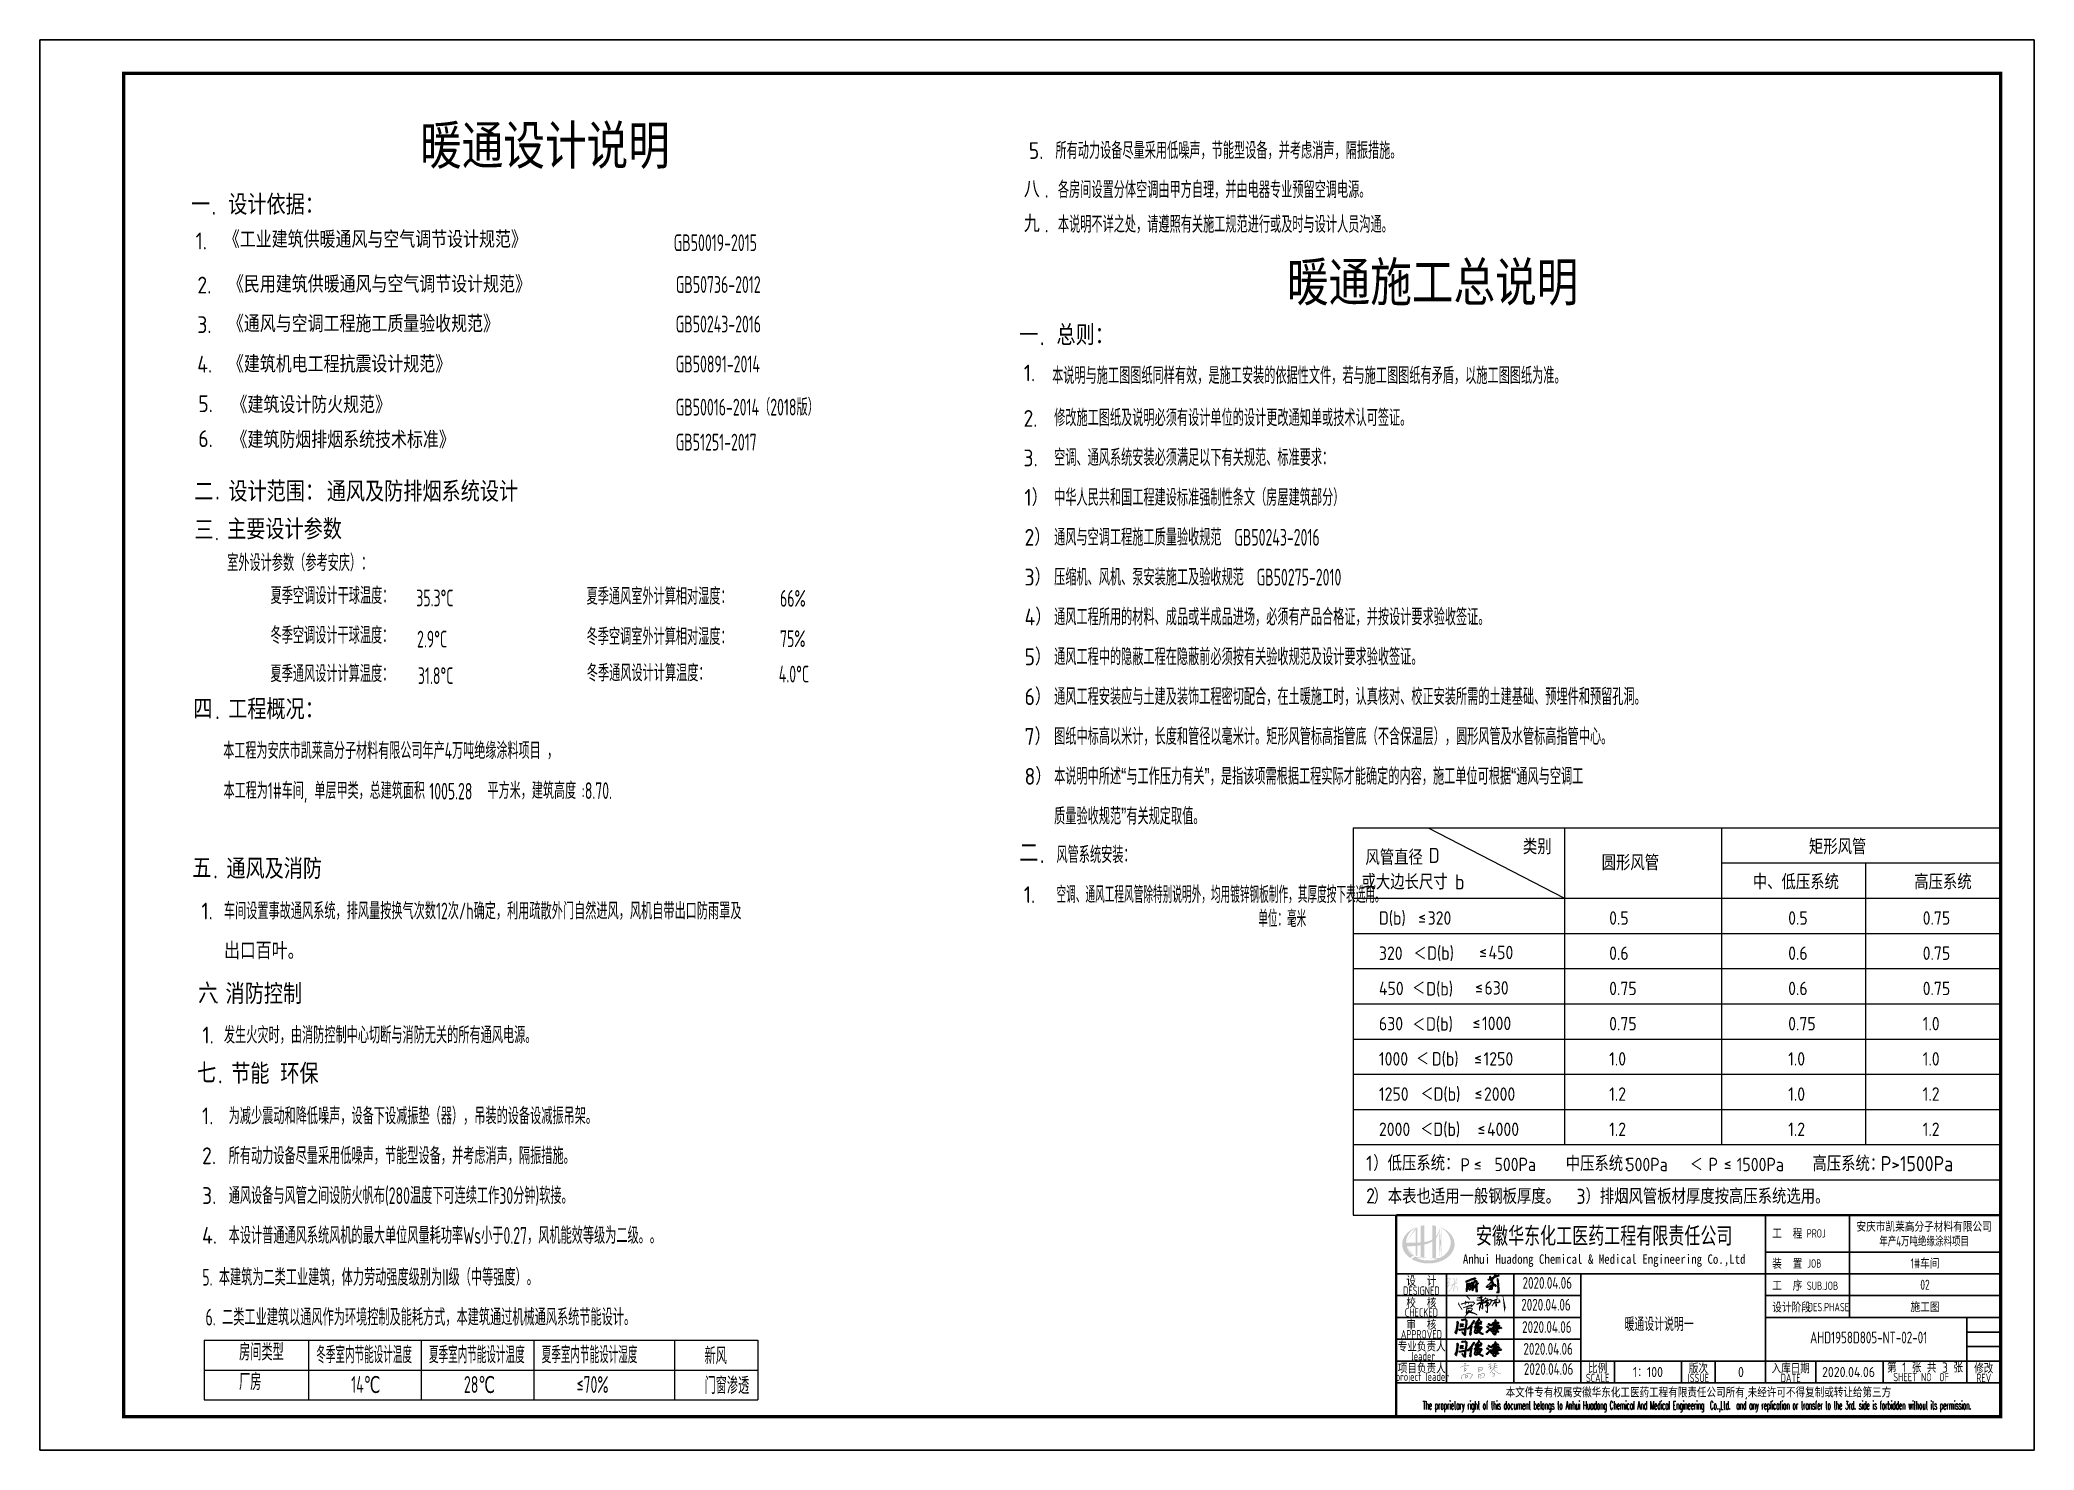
# Model space of a CAD drawing. Extents: x 4773402 to 7068445, y -422737 to 2032183.
# Drawn here: x 4773407 to 4832807, y -321337 to -279337 of the extents above; entities that cross this region are included whole.
import ezdxf
from ezdxf.enums import TextEntityAlignment as Align

# ---------------------------------------------------------------- set-up
doc = ezdxf.new("R2010")
doc.units = 0
doc.header["$LTSCALE"] = 1000
doc.header["$MEASUREMENT"] = 0
doc.layers.get('0').update_dxf_attribs({"linetype": 'CONTINUOUS'})
for name, color, linetype in [('DIM_SYMB', 3, 'CONTINUOUS'), ('PUB_TEXT', 7, 'CONTINUOUS'), ('TH_TITLE', 7, 'CONTINUOUS')]:
    doc.layers.add(name, color=color, linetype=linetype)
doc.styles.add('AHD_TQ', font='sceie.shx', dxfattribs={"bigfont": 'sceic.shx'})
doc.styles.add('AHD_TQ_S', font='')
doc.styles.add('ECEC_TQ', font='txt_l.shx', dxfattribs={"bigfont": 'hztxt_l.shx'})
doc.styles.add('sceie', font='SCEIE', dxfattribs={"width": 0.75, "bigfont": 'SCEIC'})
doc.styles.get("Standard").update_dxf_attribs({"font": 'SCEIE', "bigfont": 'SCEIC'})
doc.styles.add('TSSD_Rein', font='Tssdeng.shx', dxfattribs={"width": 0.7, "bigfont": 'hztxt.shx'})
doc.styles.get('AHD_TQ_S').set_extended_font_data('SimSun')

msp = doc.modelspace()

# ---------------------------------------------------------------- texts
for s, height, style, width, p in [('安徽华东化工医药工程有限责任公司', 500, 'AHD_TQ_S', 0.7, (4820002.1, -314937.3)), ('安庆市凯莱高分子材料有限公司', 300, 'sceie', 0.8, (4829530.9, -314667.2)), ('年产4万吨绝缘涂料项目', 300, 'sceie', 0.65, (4829530.9, -315102.2)), ('Anhui Huadong Chemical & Medical Engineering Co.,Ltd', 280, 'AHD_TQ_S', 0.85, (4820002.1, -315687.3)), ('1#车间', 300, 'sceie', 0.8, (4829557.2, -315762.3)), ('DESIGNED', 250, 'AHD_TQ', 0.75, (4814557.2, -316587.3)), ('02', 300, 'sceie', 0.8, (4829557.2, -316412.3)), ('CHECKED', 250, 'AHD_TQ', 0.75, (4814557.2, -317237.3)), ('施工图', 300, 'sceie', 0.8, (4829557.2, -317062.3)), ('APPROVED', 250, 'AHD_TQ', 0.75, (4814557.2, -317887.3)), ('leader', 250, 'AHD_TQ', 0.75, (4814609.1, -318537.3)), ('project leader', 250, 'AHD_TQ', 0.75, (4814582.7, -319187.3)), ('SCALE', 250, 'AHD_TQ', 0.75, (4819807.2, -319187.3)), ('ISSUE', 250, 'AHD_TQ', 0.75, (4822807.2, -319187.3)), ('DATE', 250, 'AHD_TQ', 0.75, (4825557.2, -319187.3)), ('SHEET NO  OF  ', 250, 'AHD_TQ', 0.75, (4829557.2, -319162.3)), ('REV', 250, 'AHD_TQ', 0.75, (4831307.2, -319187.3)), ('The proprietary right of this document belongs to Anhui Huadong Chemical And Medical Engineering  Co.,Ltd.  and any replication or transfer to the 3rd. side is forbidden without its permission. ', 250, 'ECEC_TQ', 0.4, (4822807.2, -320037.3))]:
    msp.add_text(s, height=height, dxfattribs=dict(style=style, width=width)).set_placement(p, align=Align.MIDDLE)
at = {"style": 'AHD_TQ'}
for s, p in [('工  程 ', (4825007.2, -315037.3)), ('装  置 ', (4825007.2, -315937.3)), ('工  序 ', (4825007.2, -316587.3))]:
    msp.add_text(s, height=300, dxfattribs=at).set_placement(p)
for s, height, width, p in [('PROJ', 250, 0.75, (4826031.6, -315007.9)), ('JOB', 250, 0.75, (4826049.6, -315904.5)), ('SUB.JOB', 250, 0.75, (4826038, -316567.2)), ('设计阶段', 300, 0.8, (4825007.2, -317237.3)), ('DES.PHASE', 250, 0.75, (4826065.3, -317204))]:
    msp.add_text(s, height=height, dxfattribs=dict(at, width=width)).set_placement(p)
for s, p in [('设  计', (4814557.2, -316287.3)), ('校  核', (4814557.2, -316937.3)), ('审  核', (4814557.2, -317587.3)), ('专业负责人', (4814565.5, -318237.3)), ('项目负责人', (4814565.5, -318887.3)), ('比例', (4819807.2, -318887.3)), ('版次', (4822807.2, -318887.3)), ('入库日期', (4825557.2, -318887.3)), ('第 1 张 共 3 张', (4829557.2, -318862.3)), ('修改', (4831307.2, -318887.3)), ('本文件专有权属安徽华东化工医药工程有限责任公司所有,未经许可不得复制或转让给第三方', (4822807.2, -319637.3))]:
    msp.add_text(s, height=300, dxfattribs=at).set_placement(p, align=Align.MIDDLE)
at = {"style": 'sceie', "width": 0.8}
for tag, p in [('2020.04.06', (4818306.6, -316357.1)), ('2020.04.06', (4818267.5, -317007.7)), ('2020.04.06', (4818293.5, -317671.3)), ('2020.04.06', (4818332.6, -318321.9)), ('AHD1958D805-NT-02-01', (4827878, -317983.6)), ('2020.04.06', (4818345.6, -318920.5))]:
    msp.add_attdef(tag, text='200320-02-040', height=350, dxfattribs=at).set_placement(p, align=Align.MIDDLE)
at = {"lineweight": -3, "style": 'AHD_TQ'}
for tag, text, p in [('1：100', '1:100', (4821307.2, -319012.3)), ('0', '0', (4824074.1, -319012.3))]:
    msp.add_attdef(tag, text=text, height=300, dxfattribs=at).set_placement(p, align=Align.MIDDLE)
at = {"style": 'AHD_TQ'}
for tag, p in [('0', (4824074.1, -319012.3)), ('2020.04.06', (4827279.3, -319012.3))]:
    msp.add_attdef(tag, text='0', height=300, dxfattribs=at).set_placement(p, align=Align.MIDDLE)
at = {"layer": 'DIM_SYMB', "color": 7, "linetype": 'ByBlock', "style": 'TSSD_Rein', "width": 0.7}
msp.add_text('暖通设计说明一', height=400, dxfattribs=at).set_placement((4820607.7, -317790.1))
at = {"layer": 'PUB_TEXT', "lineweight": 0}
for s, height, p in [('暖通设计说明', 1305.25, (4784731.3, -283171.8)), ('5.', 500, (4802862.8, -282883.5)), ('设计依据：', 600, (4779016.6, -284544.9)), ('八', 500, (4802714.3, -284029.8)), ('一', 600, (4777908.8, -284544.9)), ('.', 600, (4778515.6, -284544.9)), ('九', 500, (4802714.3, -285062.9)), ('.', 500, (4803330.5, -284036.2)), ('1.  ', 500, (4778045.5, -285576.2)), ('《工业建筑供暖通风与空气调节设计规范》', 500, (4778886.9, -285532.5)), ('.', 500, (4803330.5, -285069.2)), ('暖通施工总说明', 1305.25, (4810553.8, -287244.9)), ('2.  ', 500, (4778098.2, -286889.9)), ('2.  ', 500, (4778098.2, -286889.9)), ('《民用建筑供暖通风与空气调节设计规范》', 500, (4779009.7, -286866.8)), ('《通风与空调工程施工质量验收规范》', 500, (4779007.2, -288045)), ('3.  ', 500, (4778095.8, -288068)), ('一', 600, (4802579.2, -288430.2)), ('总则：', 600, (4803687, -288430.2)), ('.', 600, (4803186, -288430.2)), ('4.  ', 500, (4778093.4, -289246.2)), ('《建筑机电工程抗震设计规范》', 500, (4779007.2, -289246.2)), ('1.  ', 500, (4802715.9, -289504.8)), ('5.', 500, (4778125.5, -290421.9)), ('《建筑设计防火规范》', 500, (4779115.4, -290455.6)), ('2.  ', 500, (4802706, -290861.1)), ('2.  ', 500, (4802706, -290861.1)), ('6.', 500, (4778125.5, -291463.9)), ('《建筑防烟排烟系统技术标准》', 500, (4779115.4, -291497.6)), ('3.  ', 500, (4802703.6, -292039.3)), ('二', 600, (4778009, -293090.7)), ('设计范围：', 600, (4779021.3, -293090.7)), ('通风及防排烟系统设计', 600, (4781952.1, -293090.7)), ('1）', 500, (4802735.8, -293215)), ('. ', 600, (4778620.4, -293027.7)), ('三', 600, (4778009, -294237.9)), ('主要设计参数', 600, (4778983.5, -294214.3)), ('2）', 500, (4802735.8, -294401.6)), ('.  ', 500, (4778615.7, -294237.9)), ('3）', 500, (4802735.8, -295588.2)), ('4）', 500, (4802735.8, -296774.8)), ('5）', 500, (4802735.8, -297961.4)), ('6）', 500, (4802735.8, -299148)), ('四', 600, (4777978.2, -299568.3)), ('工程概况：', 600, (4779015.5, -299573.6)), ('. ', 600, (4778620.4, -299568.3)), ('7）', 500, (4802735.8, -300334.5)), ('8）', 500, (4802735.8, -301521.1)), ('二', 600, (4802579.2, -303855.9)), ('风管直径', 450, (4812889.4, -303910.6)), ('D', 450, (4814771.2, -303850.2)), ('类别', 450, (4817578.4, -303592.2)), ('矩形风管', 450, (4826099.2, -303592.2)), ('五', 600, (4777945.9, -304304.1)), ('通风及消防', 600, (4778961.9, -304324.7)), ('.', 600, (4803186, -303855.9)), ('圆形风管', 450, (4819926.1, -304067.6)), ('.', 600, (4778562.1, -304310.5)), ('1.  ', 500, (4802715.9, -305042.5)), ('或大边长尺寸', 450, (4812774.4, -304641)), ('b', 450, (4815557.9, -304641)), ('中、低压系统', 450, (4824427.9, -304641)), ('高压系统', 450, (4829235.8, -304641)), ('1.', 500, (4778219.9, -305530.9)), ('D(b)', 400, (4813291.5, -305689.7)), ('320', 400, (4814742.4, -305689.7)), ('0.5', 400, (4820149, -305689.7)), ('0.5', 400, (4825481.1, -305689.7)), ('0.75', 400, (4829488.4, -305689.7)), ('≤', 400, (4814461.5, -305689.7)), ('出口百叶。', 500, (4778888.2, -306717.5)), ('320', 400, (4813291.5, -306738.5)), ('＜', 400, (4814326.2, -306751.8)), ('D(b)', 400, (4814726.8, -306734.1)), ('≤', 400, (4816275.5, -306716.9)), ('450', 400, (4816556.4, -306716.9)), ('0.6', 400, (4820149, -306738.5)), ('0.6', 400, (4825481.1, -306738.5)), ('0.75', 400, (4829488.4, -306738.5)), ('六', 600, (4778120, -308035.4)), ('消防控制', 600, (4778937.8, -308051.9)), ('450', 400, (4813291.5, -307787.2)), ('＜', 400, (4814286.3, -307781.7)), ('D(b)', 400, (4814700.2, -307798.3)), ('≤', 400, (4816154.8, -307770.6)), ('630', 400, (4816435.7, -307770.6)), ('0.75', 400, (4820149, -307787.2)), ('0.6', 400, (4825481.1, -307787.2)), ('0.75', 400, (4829488.4, -307787.2)), ('.', 500, (4778616, -308040.5)), ('1.', 500, (4778249.3, -309226.5)), ('630', 400, (4813291.5, -308836)), ('＜', 400, (4814288.4, -308870.6)), ('D(b)', 400, (4814695.7, -308844.7)), ('≤', 400, (4816080.7, -308827.3)), ('1000', 400, (4816361.6, -308827.3)), ('0.75', 400, (4820149, -308836)), ('0.75', 400, (4825481.1, -308836)), ('1.0', 400, (4829488.4, -308836)), ('D(b)', 400, (4814865.2, -309884.8)), ('七', 600, (4778088.8, -310407.8)), ('节能 环保', 600, (4779104.8, -310428.4)), ('1000', 400, (4813291.5, -309884.8)), ('＜', 400, (4814401.9, -309884.8)), ('≤', 400, (4816127, -309884.8)), ('1250', 400, (4816407.9, -309884.8)), ('1.0', 400, (4820149, -309884.8)), ('1.0', 400, (4825481.1, -309884.8)), ('1.0', 400, (4829488.4, -309884.8)), ('.', 600, (4778705, -310414.2)), ('1250', 400, (4813291.5, -310933.5)), ('＜', 400, (4814533.6, -310933.5)), ('D(b)', 400, (4814918.4, -310933.5)), ('≤', 400, (4816138.9, -310933.5)), ('2000', 400, (4816419.7, -310933.5)), ('1.2', 400, (4820149, -310933.5)), ('1.0', 400, (4825481.1, -310933.5)), ('1.2', 400, (4829488.4, -310933.5)), ('1.', 500, (4778237.3, -311634.7)), ('2000', 400, (4813291.5, -311982.3)), ('＜', 400, (4814528.7, -311982.3)), ('D(b)', 400, (4814913.4, -311982.3)), ('≤', 400, (4816229.2, -311982.3)), ('4000', 400, (4816510, -311982.3)), ('1.2', 400, (4820149, -311982.3)), ('1.2', 400, (4825481.1, -311982.3)), ('1.2', 400, (4829488.4, -311982.3)), ('2.', 500, (4778237.3, -312821.3)), ('1', 450, (4812911.4, -313018.6)), ('）低压系统：', 450, (4813123.8, -313018.6)), ('P', 400, (4815722.1, -313042.9)), ('≤', 400, (4816116.5, -313042.9)), ('500Pa', 400, (4816735.6, -313029.3)), ('中压系统：', 450, (4818856.8, -313031.2)), ('500Pa', 400, (4820658.4, -313031.2)), ('＜', 400, (4822557, -313031.2)), ('P', 400, (4823109.4, -313031.2)), ('≤', 400, (4823561, -313031.2)), ('1500Pa', 400, (4823948.6, -313031.2)), ('高压系统：', 450, (4826205.4, -313031.2)), ('P>1500Pa', 450, (4828238, -313031.2)), ('3.', 500, (4778237.3, -314007.8)), ('2', 450, (4812911.4, -313991.2)), ('）本表也适用一般钢板厚度。  3）排烟风管板材厚度按高压系统选用。', 450, (4813129.2, -314005.6)), ('4.', 500, (4778237.3, -315194.4))]:
    msp.add_text(s, height=height, dxfattribs=at).set_placement(p)
for s, width, p in [('所有动力设备尽量采用低噪声，节能型设备，并考虑消声，隔振措施。', 0.7, (4803656.6, -282883.5)), ('各房间设置分体空调由甲方自理，并由电器专业预留空调电源。', 0.7, (4803730.3, -284050.4)), ('本说明不详之处，请遵照有关施工规范进行或及时与设计人员沟通。', 0.7, (4803730.3, -285083.5)), ('GB50019-2015', 0.7, (4792286.2, -285628.5)), ('GB50736-2012', 0.7, (4792348.8, -286873.1)), ('GB50243-2016', 0.7, (4792346.3, -288051.3)), ('GB50891-2014', 0.7, (4792346.3, -289240.7)), ('本说明与施工图图纸同样有效，是施工安装的依据性文件，若与施工图图纸有矛盾，以施工图图纸为准。', 0.7, (4803557.3, -289585.6)), ('GB50016-2014（2018版）', 0.7, (4792346.3, -290525)), ('修改施工图纸及说明必须有设计单位的设计更改通知单或技术认可签证。', 0.7, (4803617.5, -290841.8)), ('GB51251-2017', 0.7, (4792346.3, -291567)), ('空调、通风系统安装必须满足以下有关规范、标准要求：', 0.7, (4803617.5, -292028.4)), ('中华人民共和国工程建设标准强制性条文（房屋建筑部分）', 0.7, (4803617.5, -293215)), ('通风与空调工程施工质量验收规范  GB50243-2016', 0.7, (4803617.5, -294401.6)), ('室外设计参数（参考安庆）：', 0.7, (4778985.2, -295160.3)), ('压缩机、风机、泵安装施工及验收规范  GB50275-2010', 0.7, (4803617.5, -295588.2)), ('夏季空调设计干球温度：', 0.7, (4780280.1, -296139.9)), ('35.3%%DC', 0.7, (4784617.5, -296208.7)), ('夏季通风室外计算相对湿度：', 0.7, (4789690.9, -296159)), ('66%%%', 0.7, (4795451.6, -296220.5)), ('通风工程所用的材料、成品或半成品进场，必须有产品合格证，并按设计要求验收签证。', 0.7, (4803617.5, -296774.8)), ('冬季空调设计干球温度：', 0.7, (4780276.5, -297320.7)), ('2.9%%DC', 0.7, (4784641.9, -297434.2)), ('冬季空调室外计算相对湿度：', 0.7, (4789690.9, -297359.4)), ('75%%%', 0.7, (4795451.6, -297420.9)), ('通风工程中的隐蔽工程在隐蔽前必须按有关验收规范及设计要求验收签证。', 0.7, (4803617.5, -297961.4)), ('夏季通风设计计算温度：', 0.7, (4780276.5, -298464.9)), ('31.8%%DC', 0.7, (4784665.7, -298521.8)), ('冬季通风设计计算温度：', 0.7, (4789697.8, -298441.7)), ('4.0%%DC', 0.7, (4795415.4, -298474.8)), ('通风工程安装应与土建及装饰工程密切配合，在土暖施工时，认真核对、校正安装所需的土建基础、预埋件和预留孔洞。', 0.7, (4803617.5, -299148)), ('图纸中标高以米计，长度和管径以毫米计。矩形风管标高指管底（不含保温层），圆形风管及水管标高指管中心。', 0.7, (4803617.5, -300334.5)), ('本说明中所述“与工作压力有关”，是指该项需根据工程实际才能确定的内容，施工单位可根据“通风与空调工', 0.7, (4803617.5, -301521.1)), ('质量验收规范”有关规定取值。', 0.7, (4803617.5, -302707.7)), ('风管系统安装：', 0.7, (4803687, -303855.9)), ('空调、通风工程风管除特别说明外，均用镀锌钢板制作，其厚度按下表选用。', 0.5, (4803687, -305042.5)), ('车间设置事故通风系统，排风量按换气次数12次/h确定，利用疏散外门自然进风，风机自带出口防雨罩及', 0.7, (4778888.2, -305530.9)), ('单位：毫米', 0.6, (4809699.4, -305762.5)), ('发生火灾时，由消防控制中心切断与消防无关的所有通风电源。', 0.7, (4778888.2, -309226.5)), ('为减少震动和降低噪声，设备下设减振垫（器），吊装的设备设减振吊架。', 0.7, (4779031.1, -311634.7)), ('所有动力设备尽量采用低噪声，节能型设备，并考虑消声，隔振措施。', 0.7, (4779031.1, -312821.3)), ('通风设备与风管之间设防火帆布(280温度下可连续工作30分钟)软接。', 0.7, (4779031.1, -314007.8)), ('本设计普通通风系统风机的最大单位风量耗功率Ws小于0.27，风机能效等级为二级。。', 0.7, (4779031.1, -315194.4)), ('5. 本建筑为二类工业建筑，体力劳动强度级别为II级（中等强度）。', 0.7, (4778243.5, -316439.1)), ('6. 二类工业建筑以通风作为环境控制及能耗方式，本建筑通过机械通风系统节能设计。', 0.7, (4778341.5, -317627.7)), ('房间类型', 0.7, (4779340.9, -318667.9)), ('冬季室内节能设计温度', 0.6, (4781639.8, -318749.5)), ('夏季室内节能设计温度', 0.6, (4784997.4, -318749.5)), ('夏季室内节能设计湿度', 0.6, (4788355.1, -318749.5)), ('新风', 0.7, (4793204.1, -318780.6)), ('厂房', 0.7, (4779340.9, -319551.8)), ('14℃', 0.7, (4782680, -319633.4)), ('28℃', 0.7, (4786037.7, -319633.4)), ('≤70%%%', 0.7, (4789395.4, -319633.4)), ('门窗渗透', 0.7, (4793204.1, -319664.5))]:
    msp.add_text(s, height=500, dxfattribs=dict(at, width=width)).set_placement(p)
at = {"layer": 'PUB_TEXT', "color": 2, "width": 0.7}
for s, height, p in [('本工程为安庆市凯莱高分子材料有限公司年产4万吨绝缘涂料项目 ，', 495.935, (4778867.7, -300753.3)), ('本工程为1#车间,', 495.93, (4778877.9, -301944.5)), ('单层甲类，总建筑面积', 495.93, (4781581.4, -301944.5)), ('1005.28', 495.93, (4785006.8, -301961.1)), ('平方米，建筑高度', 495.93, (4786741.4, -301944.5)), (':8.70.', 495.93, (4789543.3, -301944.5))]:
    msp.add_text(s, height=height, dxfattribs=at).set_placement(p)

# ---------------------------------------------------------------- blocks, each defined once
blk = doc.blocks.new('A$C744C32FA')
at = {"const_width": 30}
for points in [[(-2326, 582), (-2064, 692), (-1816, 796), (-1490, 848), (-1270, 844)], [(-1936, 1093), (-1737, 1077), (-1648, 1041), (-1810, 905)], [(-1731, 663), (-1881, 583), (-1870, 98)], [(-1827, 396), (-1624, 407), (-1683, 178), (-1785, 172)], [(-164, 18), (-164, 609), (181, 609), (259, 574), (264, 359)], [(-164, 314), (-7, 353), (104, 403)], [(-134, 116), (-29, 188), (93, 237), (170, 221), (209, 331), (264, 359)], [(942, 898), (1107, 926), (1169, 977), (1294, 1000)], [(948, 580), (1073, 676), (1203, 739), (1357, 744), (1391, 773)], [(1507, 561), (1490, 391), (1400, 274), (1309, 157), (1214, 34), (1126, -80), (1076, -119)], [(1096, 313), (1232, 433), (1357, 563), (1402, 586)], [(1192, 881), (1164, 478), (1155, 349)], [(1369, -2), (1421, -24), (1477, -51)], [(1510, 451), (1603, 321), (1697, 211), (1854, 88), (1967, -1), (2044, -62), (2137, -96), (2323, -163), (2364, -162), (2404, -149), (2384, -156)], [(1530, 654), (1647, 720), (1785, 749), (1891, 785), (2007, 796)], [(1541, 978), (1734, 989), (1818, 1000), (1872, 989)], [(1603, 465), (1698, 528), (1794, 557), (1966, 568), (2003, 590)], [(1706, 987), (1698, 528)], [(-2108, -913), (-2158, -364), (-1863, -238), (-1491, -154), (-1069, -179), (-858, -255), (-909, -331), (-1198, -765)], [(-1677, -676), (-1677, -347)], [(-1677, -415), (-1452, -396), (-1441, -504), (-1677, -676)], [(-238, -177), (-238, -696)], [(-193, -327), (-59, -250), (154, -178), (450, -162), (558, -210), (534, -366), (450, -489), (346, -609)], [(-47, -485), (45, -414), (178, -350), (322, -338)], [(-3, -681), (142, -597), (326, -529), (398, -549)], [(1332, -239), (1431, -185), (1526, -163), (1671, -155), (1722, -174), (1703, -260), (1445, -564)]]:
    blk.add_lwpolyline(points, dxfattribs=at)

# ---------------------------------------------------------------- hatches: boundary and pattern name
h = msp.add_hatch(color=256)
edge = h.paths.add_edge_path()
edge.add_spline(control_points=[(4814643.7, -315215.7), (4814649.8, -315214.3), (4814655.9, -315212.9), (4814705, -315201), (4814747.6, -315188), (4814822.6, -315156.9), (4814855.5, -315139.9), (4814886.4, -315119.3)], knot_values=[61.629012, 61.629012, 61.629012, 61.629012, 63.3304306, 63.3304306, 75.3536336, 75.3536336, 85.3986489, 85.3986489, 85.3986489, 85.3986489], degree=3, periodic=0)
edge.add_line((4814886.4, -315119.3), (4814886.4, -315629.5))
edge.add_spline(control_points=[(4814886.4, -315629.5), (4814903.5, -315626.8), (4814920.6, -315623.5), (4814955.3, -315615.4), (4814973, -315610.6), (4814990.4, -315605.1)], knot_values=[4.9084564, 4.9084564, 4.9084564, 4.9084564, 4.9928212, 4.9928212, 5.0830337, 5.0830337, 5.0830337, 5.0830337], degree=3, periodic=0)
edge.add_line((4814990.4, -315605.1), (4814990.4, -315023.7))
edge.add_spline(control_points=[(4814990.4, -315023.7), (4814999, -315012.7), (4815007.2, -315001.4), (4815033.3, -314961.7), (4815049, -314931.8), (4815078.2, -314859), (4815089.4, -314815.2), (4815094.1, -314769.9), (4815094.3, -314768.6), (4815094.4, -314767.3)], knot_values=[97.9917441, 97.9917441, 97.9917441, 97.9917441, 101.6421898, 101.6421898, 110.3379755, 110.3379755, 121.9343221, 121.9343221, 122.2706915, 122.2706915, 122.2706915, 122.2706915], degree=3, periodic=0)
edge.add_line((4815094.4, -314767.3), (4815094.4, -314696.9))
edge.add_spline(control_points=[(4815094.4, -314696.9), (4815094.3, -314704.6), (4815093.9, -314712.2), (4815093.4, -314719.9)], knot_values=[126.194075, 126.194075, 126.194075, 126.194075, 128.3967624, 128.3967624, 128.3967624, 128.3967624], degree=3, periodic=0)
edge.add_spline(control_points=[(4815093.4, -314719.9), (4815092.9, -314726.1), (4815092.3, -314732.3), (4815091.5, -314738.5)], knot_values=[124.4170495, 124.4170495, 124.4170495, 124.4170495, 126.194075, 126.194075, 126.194075, 126.194075], degree=3, periodic=0)
edge.add_spline(control_points=[(4815091.5, -314738.5), (4815090.4, -314747.7), (4815088.9, -314756.8), (4815087.1, -314765.9)], knot_values=[121.8052898, 121.8052898, 121.8052898, 121.8052898, 124.4170495, 124.4170495, 124.4170495, 124.4170495], degree=3, periodic=0)
edge.add_spline(control_points=[(4815087.1, -314765.9), (4815084.7, -314778.1), (4815081.8, -314790.2), (4815078.3, -314802.2)], knot_values=[118.3157402, 118.3157402, 118.3157402, 118.3157402, 121.8052898, 121.8052898, 121.8052898, 121.8052898], degree=3, periodic=0)
edge.add_spline(control_points=[(4815078.3, -314802.2), (4815074.8, -314814.3), (4815070.7, -314826.3), (4815066.2, -314838.2)], knot_values=[114.7959879, 114.7959879, 114.7959879, 114.7959879, 118.3157402, 118.3157402, 118.3157402, 118.3157402], degree=3, periodic=0)
edge.add_spline(control_points=[(4815066.2, -314838.2), (4815061.7, -314849.9), (4815056.7, -314861.4), (4815051.3, -314872.8)], knot_values=[111.3296409, 111.3296409, 111.3296409, 111.3296409, 114.7959879, 114.7959879, 114.7959879, 114.7959879], degree=3, periodic=0)
edge.add_spline(control_points=[(4815051.3, -314872.8), (4815045.8, -314884.3), (4815039.8, -314895.7), (4815033.3, -314906.7)], knot_values=[107.7952896, 107.7952896, 107.7952896, 107.7952896, 111.3296409, 111.3296409, 111.3296409, 111.3296409], degree=3, periodic=0)
edge.add_spline(control_points=[(4815033.3, -314906.7), (4815027, -314917.6), (4815020.3, -314928.1), (4815013.2, -314938.4)], knot_values=[104.3435789, 104.3435789, 104.3435789, 104.3435789, 107.7952896, 107.7952896, 107.7952896, 107.7952896], degree=3, periodic=0)
edge.add_spline(control_points=[(4815013.2, -314938.4), (4815006, -314948.8), (4814998.3, -314958.8), (4814990.4, -314968.5)], knot_values=[100.8506997, 100.8506997, 100.8506997, 100.8506997, 104.3435789, 104.3435789, 104.3435789, 104.3435789], degree=3, periodic=0)
edge.add_line((4814990.4, -314968.5), (4814990.4, -314659.2))
edge.add_spline(control_points=[(4814990.4, -314659.2), (4814956.3, -314651.7), (4814921.5, -314645.8), (4814886.4, -314641.7)], knot_values=[4.4239994, 4.4239994, 4.4239994, 4.4239994, 4.5587406, 4.5587406, 4.5587406, 4.5587406], degree=3, periodic=0)
edge.add_line((4814886.4, -314641.7), (4814886.4, -315059.8))
edge.add_spline(control_points=[(4814886.4, -315059.8), (4814814.4, -315104.4), (4814730.2, -315127.6), (4814643.7, -315140.6)], knot_values=[63.2462151, 63.2462151, 63.2462151, 63.2462151, 87.6891235, 87.6891235, 87.6891235, 87.6891235], degree=3, periodic=0)
edge.add_line((4814643.7, -315140.6), (4814643.7, -314641.7))
edge.add_spline(control_points=[(4814643.7, -314641.7), (4814608.5, -314645.8), (4814573.8, -314651.7), (4814539.7, -314659.2)], knot_values=[4.8660382, 4.8660382, 4.8660382, 4.8660382, 5.0007773, 5.0007773, 5.0007773, 5.0007773], degree=3, periodic=0)
edge.add_line((4814539.7, -314659.2), (4814539.7, -315152.1))
edge.add_spline(control_points=[(4814539.7, -315152.1), (4814538, -315152.2), (4814503.1, -315154.8), (4814468.5, -315156.6), (4814435.7, -315157.6)], knot_values=[43.6573559, 43.6573559, 43.6573559, 43.6573559, 44.1342527, 53.4970917, 53.4970917, 53.4970917, 53.4970917], degree=3, periodic=0)
edge.add_line((4814435.7, -315157.6), (4814435.7, -314688.5))
edge.add_spline(control_points=[(4814435.7, -314688.5), (4814418.7, -314694.3), (4814401.9, -314700.6), (4814385.5, -314707.4)], knot_values=[5.1415698, 5.1415698, 5.1415698, 5.1415698, 5.2129208, 5.2129208, 5.2129208, 5.2129208], degree=3, periodic=0)
edge.add_spline(control_points=[(4814385.5, -314707.4), (4814378.6, -314710.2), (4814371.8, -314713.1), (4814339.5, -314727.3), (4814315, -314739.5), (4814291.5, -314752.7)], knot_values=[5.2129208, 5.2129208, 5.2129208, 5.2129208, 5.2429596, 5.2429596, 5.3556227, 5.3556227, 5.3556227, 5.3556227], degree=3, periodic=0)
edge.add_spline(control_points=[(4814291.5, -314752.7), (4814276.6, -314761.1), (4814262.2, -314769.8), (4814248.2, -314778.9)], knot_values=[5.3556227, 5.3556227, 5.3556227, 5.3556227, 5.4269737, 5.4269737, 5.4269737, 5.4269737], degree=3, periodic=0)
edge.add_spline(control_points=[(4814248.2, -314778.9), (4814240.8, -314783.8), (4814233.5, -314788.7), (4814220, -314798.2), (4814213.8, -314802.7), (4814207.6, -314807.3)], knot_values=[5.4269737, 5.4269737, 5.4269737, 5.4269737, 5.4647645, 5.4647645, 5.4983247, 5.4983247, 5.4983247, 5.4983247], degree=3, periodic=0)
edge.add_spline(control_points=[(4814207.6, -314807.3), (4814181.6, -314826.9), (4814157.5, -314847.7), (4814135.6, -314869.7)], knot_values=[5.4983247, 5.4983247, 5.4983247, 5.4983247, 5.6410266, 5.6410266, 5.6410266, 5.6410266], degree=3, periodic=0)
edge.add_spline(control_points=[(4814135.6, -314869.7), (4814128.6, -314876.7), (4814121.9, -314883.8), (4814101.4, -314906.4), (4814088.5, -314922.2), (4814076.7, -314938.4)], knot_values=[5.6410266, 5.6410266, 5.6410266, 5.6410266, 5.6865694, 5.6865694, 5.7837285, 5.7837285, 5.7837285, 5.7837285], degree=3, periodic=0)
edge.add_spline(control_points=[(4814076.7, -314938.4), (4814061.6, -314959.2), (4814048.3, -314980.6), (4814035.2, -315005.6), (4814033.6, -315008.7), (4814032, -315011.9)], knot_values=[5.7837285, 5.7837285, 5.7837285, 5.7837285, 5.9083744, 5.9083744, 5.9264305, 5.9264305, 5.9264305, 5.9264305], degree=3, periodic=0)
edge.add_spline(control_points=[(4814032, -315011.9), (4814019.5, -315037), (4814009.5, -315062.7), (4814002, -315088.6)], knot_values=[5.9264305, 5.9264305, 5.9264305, 5.9264305, 6.0691324, 6.0691324, 6.0691324, 6.0691324], degree=3, periodic=0)
edge.add_spline(control_points=[(4814002, -315088.6), (4813998.8, -315099.7), (4813996, -315110.9), (4813990.6, -315137), (4813988.4, -315152.1), (4813986.9, -315167.1)], knot_values=[6.0691324, 6.0691324, 6.0691324, 6.0691324, 6.1301793, 6.1301793, 6.2118343, 6.2118343, 6.2118343, 6.2118343], degree=3, periodic=0)
edge.add_spline(control_points=[(4813986.9, -315167.1), (4813985.7, -315180.3), (4813985, -315193.5), (4813985, -315206.7)], knot_values=[6.2118343, 6.2118343, 6.2118343, 6.2118343, 6.2831853, 6.2831853, 6.2831853, 6.2831853], degree=3, periodic=0)
edge.add_spline(control_points=[(4813985, -315206.7), (4813985, -315216), (4813985.4, -315225.4), (4813986, -315234.7)], knot_values=[6.2831853, 6.2831853, 6.2831853, 6.2831853, 6.3336547, 6.3336547, 6.3336547, 6.3336547], degree=3, periodic=0)
edge.add_spline(control_points=[(4813986, -315234.7), (4813987.2, -315253.3), (4813989.8, -315271.9), (4813993.5, -315290.5)], knot_values=[6.3336547, 6.3336547, 6.3336547, 6.3336547, 6.4345936, 6.4345936, 6.4345936, 6.4345936], degree=3, periodic=0)
edge.add_spline(control_points=[(4813993.5, -315290.5), (4813993.8, -315291.7), (4813994, -315292.9), (4813998, -315311.4), (4814002.7, -315328.6), (4814008.6, -315345.6)], knot_values=[6.4345936, 6.4345936, 6.4345936, 6.4345936, 6.4412784, 6.4412784, 6.5355325, 6.5355325, 6.5355325, 6.5355325], degree=3, periodic=0)
edge.add_spline(control_points=[(4814008.6, -315345.6), (4814014.8, -315363.8), (4814022.4, -315381.9), (4814031.1, -315399.7)], knot_values=[6.5355325, 6.5355325, 6.5355325, 6.5355325, 6.6364714, 6.6364714, 6.6364714, 6.6364714], degree=3, periodic=0)
edge.add_spline(control_points=[(4814031.1, -315399.7), (4814033.3, -315404.1), (4814035.6, -315408.6), (4814044.9, -315426.2), (4814052.6, -315439.3), (4814061, -315452.1)], knot_values=[6.6364714, 6.6364714, 6.6364714, 6.6364714, 6.6618943, 6.6618943, 6.7374102, 6.7374102, 6.7374102, 6.7374102], degree=3, periodic=0)
edge.add_spline(control_points=[(4814061, -315452.1), (4814072.2, -315469.3), (4814084.5, -315486.1), (4814098.1, -315502.5)], knot_values=[6.7374102, 6.7374102, 6.7374102, 6.7374102, 6.8383491, 6.8383491, 6.8383491, 6.8383491], degree=3, periodic=0)
edge.add_spline(control_points=[(4814098.1, -315502.5), (4814104, -315509.6), (4814110.1, -315516.7), (4814124.7, -315532.6), (4814133.2, -315541.5), (4814142.1, -315550.1)], knot_values=[6.8383491, 6.8383491, 6.8383491, 6.8383491, 6.8825101, 6.8825101, 6.939288, 6.939288, 6.939288, 6.939288], degree=3, periodic=0)
edge.add_spline(control_points=[(4814142.1, -315550.1), (4814157.9, -315565.5), (4814174.7, -315580.3), (4814192.6, -315594.5)], knot_values=[6.939288, 6.939288, 6.939288, 6.939288, 7.0402268, 7.0402268, 7.0402268, 7.0402268], degree=3, periodic=0)
edge.add_spline(control_points=[(4814192.6, -315594.5), (4814201.6, -315601.6), (4814210.8, -315608.6), (4814220.2, -315615.3)], knot_values=[7.0402268, 7.0402268, 7.0402268, 7.0402268, 7.0906963, 7.0906963, 7.0906963, 7.0906963], degree=3, periodic=0)
edge.add_line((4814220.2, -315615.3), (4814311.4, -315547))
edge.add_ellipse((4814765, -315154.7), major_axis=(665, 0), ratio=0.8066765, start_angle=192.819011, end_angle=226.985326, ccw=False)
edge.add_spline(control_points=[(4814116.6, -315273.7), (4814140.6, -315272.2), (4814164.7, -315270.8), (4814253.4, -315265.3), (4814318.2, -315260.9), (4814383.7, -315254.6)], knot_values=[11.3982633, 11.3982633, 11.3982633, 11.3982633, 18.4072897, 18.4072897, 37.1809397, 37.1809397, 37.1809397, 37.1809397], degree=3, periodic=0)
edge.add_line((4814383.7, -315254.6), (4814383.7, -315533.7))
edge.add_spline(control_points=[(4814383.7, -315533.7), (4814387.3, -315535.9), (4814390.9, -315538.1), (4814407.8, -315548.3), (4814421.6, -315555.9), (4814435.7, -315563.1)], knot_values=[4.0499446, 4.0499446, 4.0499446, 4.0499446, 4.0720206, 4.0720206, 4.153257, 4.153257, 4.153257, 4.153257], degree=3, periodic=0)
edge.add_line((4814435.7, -315563.1), (4814435.7, -315249.2))
edge.add_spline(control_points=[(4814435.7, -315249.2), (4814467.9, -315245.5), (4814500.3, -315241.3), (4814535.1, -315235.9), (4814537.4, -315235.5), (4814539.7, -315235.2)], knot_values=[42.1350086, 42.1350086, 42.1350086, 42.1350086, 51.3072277, 51.3072277, 51.9485742, 51.9485742, 51.9485742, 51.9485742], degree=3, periodic=0)
edge.add_line((4814539.7, -315235.2), (4814539.7, -315605.1))
edge.add_spline(control_points=[(4814539.7, -315605.1), (4814573.3, -315615.7), (4814608.2, -315623.9), (4814643.7, -315629.5)], knot_values=[4.3417397, 4.3417397, 4.3417397, 4.3417397, 4.5163155, 4.5163155, 4.5163155, 4.5163155], degree=3, periodic=0)
edge.add_line((4814643.7, -315629.5), (4814643.7, -315215.7))
edge = h.paths.add_edge_path(flags=16)
edge.add_ellipse((4814765, -315154.7), major_axis=(665, 0), ratio=0.8066765, start_angle=124.987462, end_angle=179.998983, ccw=False)
edge.add_line((4814383.7, -314715.2), (4814383.7, -315158.8))
edge.add_spline(control_points=[(4814383.7, -315158.8), (4814288.4, -315160.1), (4814194.4, -315157.1), (4814100, -315154.7)], knot_values=[11.2737302, 11.2737302, 11.2737302, 11.2737302, 38.6875129, 38.6875129, 38.6875129, 38.6875129], degree=3, periodic=0)
edge = h.paths.add_edge_path()
edge.add_spline(control_points=[(4814266.2, -315645.8), (4814297.3, -315664.8), (4814330.4, -315682.1), (4814415, -315719.3), (4814468.3, -315737.2), (4814579, -315763.7), (4814636.5, -315772.5), (4814752.6, -315780.2), (4814811.3, -315779.3), (4814926.9, -315767.8), (4814983.7, -315757.3), (4815092.8, -315727.2), (4815144.9, -315707.7), (4815241.8, -315660.8), (4815286.6, -315633.5), (4815366.5, -315572.5), (4815401.7, -315539), (4815461, -315467.5), (4815485.2, -315429.6), (4815521.5, -315351.5), (4815533.8, -315311.3), (4815546.4, -315230.1), (4815546.7, -315189.1), (4815535.2, -315107.6), (4815523.4, -315067.1), (4815487.8, -314988.4), (4815464, -314950.2), (4815405.2, -314878), (4815370.1, -314844), (4815290.3, -314782.4), (4815245.6, -314754.7), (4815164.4, -314714.9), (4815130, -314700.7), (4815094.4, -314688.5)], knot_values=[0.8864206, 0.8864206, 0.8864206, 0.8864206, 1.0405566, 1.0405566, 1.2611724, 1.2611724, 1.4817883, 1.4817883, 1.7024042, 1.7024042, 1.9230201, 1.9230201, 2.1436359, 2.1436359, 2.3642518, 2.3642518, 2.5848677, 2.5848677, 2.8054836, 2.8054836, 3.0260994, 3.0260994, 3.2467153, 3.2467153, 3.4685202, 3.4685202, 3.6903251, 3.6903251, 3.9121301, 3.9121301, 4.133935, 4.133935, 4.2832086, 4.2832086, 4.2832086, 4.2832086], degree=3, periodic=0)
edge.add_line((4815094.4, -314688.5), (4815094.4, -314688.5))
edge.add_spline(control_points=[(4815094.4, -314688.6), (4815094.4, -314691.4), (4815094.4, -314694.1), (4815094.4, -314696.9)], knot_values=[128.3967624, 128.3967624, 128.3967624, 128.3967624, 129.1921934, 129.1921934, 129.1921934, 129.1921934], degree=3, periodic=0)
edge.add_line((4815094.4, -314696.9), (4815094.4, -315620.8))
edge.add_ellipse((4814765, -315154.7), major_axis=(665, 0), ratio=0.8066765, start_angle=232.105419, end_angle=299.683338, ccw=False)
edge.add_line((4814356.6, -315578.1), (4814266.2, -315645.8))
edge = h.paths.add_edge_path(flags=16)
edge.add_ellipse((4814765, -315154.7), major_axis=(665, 0), ratio=0.8066765, start_angle=304.987462, end_angle=415.012105, ccw=False)
edge.add_line((4815146.4, -315594.2), (4815146.4, -314715.2))
at = {"linetype": 'Continuous'}
h = msp.add_hatch(color=0, dxfattribs=at)
h.paths.add_polyline_path([(4815422.2, -316248.1), (4815422.2, -316218.1), (4815372.2, -316223.1), (4815352.2, -316208.1), (4815337.2, -316208.1), (4815327.2, -316228.1), (4815402.2, -316243.1), (4815367.2, -316308.1), (4815307.2, -316383.1), (4815307.2, -316393.1), (4815322.2, -316393.1), (4815372.2, -316353.1), (4815382.2, -316358.1), (4815382.2, -316373.1), (4815367.2, -316408.1), (4815307.2, -316493.1), (4815322.2, -316498.1), (4815362.2, -316463.1), (4815422.2, -316433.1), (4815457.2, -316428.1), (4815472.2, -316443.1), (4815467.2, -316473.1), (4815422.2, -316548.1), (4815367.2, -316608.1), (4815337.2, -316618.1), (4815337.2, -316628.1), (4815347.2, -316633.1), (4815372.2, -316623.1), (4815417.2, -316578.1), (4815482.2, -316483.1), (4815497.2, -316438.1), (4815522.2, -316423.1), (4815532.2, -316428.1), (4815532.2, -316448.1), (4815492.2, -316608.1), (4815507.2, -316613.1), (4815517.2, -316603.1), (4815542.2, -316523.1), (4815572.2, -316478.1), (4815597.2, -316468.1), (4815612.2, -316488.1), (4815617.2, -316578.1), (4815637.2, -316588.1), (4815632.2, -316488.1), (4815612.2, -316458.1), (4815577.2, -316458.1), (4815557.2, -316478.1), (4815542.2, -316513.1), (4815532.2, -316513.1), (4815552.2, -316403.1), (4815632.2, -316348.1), (4815637.2, -316338.1), (4815627.2, -316333.1), (4815607.2, -316343.1), (4815562.2, -316378.1), (4815562.2, -316348.1), (4815592.2, -316313.1), (4815622.2, -316253.1), (4815627.2, -316223.1), (4815617.2, -316213.1), (4815592.2, -316208.1), (4815592.2, -316218.1), (4815607.2, -316228.1), (4815607.2, -316243.1), (4815582.2, -316298.1), (4815562.2, -316318.1), (4815552.2, -316243.1), (4815517.2, -316223.1), (4815482.2, -316228.1), (4815482.2, -316243.1), (4815487.2, -316233.1), (4815492.2, -316243.1), (4815512.2, -316238.1), (4815537.2, -316258.1), (4815542.2, -316348.1), (4815482.2, -316408.1), (4815452.2, -316408.1), (4815372.2, -316443.1), (4815367.2, -316438.1), (4815397.2, -316373.1), (4815397.2, -316338.1), (4815372.2, -316338.1), (4815367.2, -316328.1), (4815387.2, -316308.1), (4815407.2, -316263.1)])
h.paths.add_polyline_path([(4816007.2, -316273.1), (4816107.2, -316243.1), (4816122.2, -316248.1), (4816112.2, -316258.1), (4816122.2, -316258.1), (4816147.2, -316238.1), (4816172.2, -316233.1), (4816172.2, -316218.1), (4816142.2, -316218.1), (4816092.2, -316238.1), (4816072.2, -316238.1), (4815882.2, -316313.1), (4815887.2, -316328.1), (4815897.2, -316328.1)])
h.paths.add_polyline_path([(4815942.2, -316413.1), (4815967.2, -316388.1), (4815982.2, -316388.1), (4815997.2, -316403.1), (4815992.2, -316433.1), (4815967.2, -316488.1), (4815967.2, -316538.1), (4815987.2, -316568.1), (4816007.2, -316558.1), (4816027.2, -316518.1), (4816032.2, -316438.1), (4816022.2, -316403.1), (4816067.2, -316358.1), (4816082.2, -316368.1), (4816087.2, -316428.1), (4816072.2, -316578.1), (4816092.2, -316583.1), (4816102.2, -316538.1), (4816107.2, -316388.1), (4816137.2, -316328.1), (4816157.2, -316308.1), (4816182.2, -316308.1), (4816192.2, -316328.1), (4816192.2, -316408.1), (4816142.2, -316468.1), (4816132.2, -316503.1), (4816152.2, -316498.1), (4816152.2, -316483.1), (4816177.2, -316448.1), (4816187.2, -316453.1), (4816187.2, -316608.1), (4816202.2, -316623.1), (4816217.2, -316618.1), (4816217.2, -316578.1), (4816207.2, -316513.1), (4816207.2, -316428.1), (4816222.2, -316398.1), (4816257.2, -316368.1), (4816242.2, -316378.1), (4816212.2, -316378.1), (4816207.2, -316303.1), (4816192.2, -316293.1), (4816147.2, -316298.1), (4816102.2, -316368.1), (4816082.2, -316343.1), (4816052.2, -316348.1), (4816012.2, -316388.1), (4815987.2, -316373.1), (4815957.2, -316378.1), (4815932.2, -316413.1), (4815927.2, -316378.1), (4815912.2, -316378.1), (4815912.2, -316383.1), (4815912.2, -316468.1), (4815897.2, -316558.1), (4815897.2, -316608.1), (4815912.2, -316608.1), (4815927.2, -316468.1)])
h.paths.add_polyline_path([(4816657.2, -316223.1), (4816692.2, -316213.1), (4816697.2, -316218.1), (4816677.2, -316253.1), (4816687.2, -316248.1), (4816747.2, -316188.1), (4816867.2, -316148.1), (4816872.2, -316138.1), (4816852.2, -316133.1), (4816842.2, -316143.1), (4816807.2, -316148.1), (4816752.2, -316173.1), (4816742.2, -316163.1), (4816762.2, -316123.1), (4816762.2, -316108.1), (4816752.2, -316103.1), (4816717.2, -316183.1), (4816637.2, -316223.1), (4816622.2, -316218.1), (4816612.2, -316173.1), (4816597.2, -316168.1), (4816597.2, -316203.1), (4816607.2, -316233.1), (4816542.2, -316263.1), (4816572.2, -316268.1), (4816582.2, -316258.1), (4816607.2, -316253.1), (4816627.2, -316283.1), (4816662.2, -316293.1), (4816617.2, -316343.1), (4816612.2, -316358.1), (4816497.2, -316463.1), (4816492.2, -316483.1), (4816532.2, -316488.1), (4816582.2, -316463.1), (4816637.2, -316423.1), (4816647.2, -316433.1), (4816647.2, -316463.1), (4816572.2, -316543.1), (4816572.2, -316553.1), (4816602.2, -316543.1), (4816657.2, -316548.1), (4816667.2, -316538.1), (4816667.2, -316468.1), (4816722.2, -316428.1), (4816747.2, -316428.1), (4816757.2, -316438.1), (4816757.2, -316458.1), (4816772.2, -316458.1), (4816782.2, -316438.1), (4816767.2, -316413.1), (4816707.2, -316418.1), (4816682.2, -316438.1), (4816667.2, -316438.1), (4816662.2, -316418.1), (4816707.2, -316388.1), (4816702.2, -316363.1), (4816692.2, -316353.1), (4816692.2, -316378.1), (4816682.2, -316388.1), (4816667.2, -316383.1), (4816667.2, -316348.1), (4816682.2, -316343.1), (4816662.2, -316318.1), (4816672.2, -316308.1), (4816672.2, -316293.1), (4816662.2, -316288.1), (4816667.2, -316273.1), (4816647.2, -316278.1), (4816627.2, -316248.1)])
h.paths.add_polyline_path([(4816847.2, -316293.1), (4816837.2, -316268.1), (4816842.2, -316243.1), (4816827.2, -316228.1), (4816822.2, -316273.1), (4816842.2, -316413.1), (4816837.2, -316463.1), (4816847.2, -316513.1), (4816847.2, -316623.1), (4816837.2, -316633.1), (4816802.2, -316638.1), (4816812.2, -316648.1), (4816862.2, -316648.1), (4816867.2, -316588.1), (4816867.2, -316553.1)])
h = msp.add_hatch(color=0)
h.dxf.hatch_style = 1
h.paths.add_polyline_path([(4815697, -317017.7), (4815673, -316945.7), (4815661, -316933.7), (4815649, -316993.7), (4815769, -317173.7), (4815781, -317149.7)])
h.paths.add_polyline_path([(4815841, -316969.7), (4815841, -316993.7), (4815877, -317017.7), (4815877, -316969.7), (4815949, -316945.7), (4815949, -316993.7), (4815985, -316945.7), (4816117, -316945.7), (4816117, -316981.7), (4815995.2, -317081.3), (4816057, -317077.7), (4816165, -316957.7), (4816117, -316909.7), (4815877, -316921.7), (4815889, -316897.7), (4815865, -316885.7), (4815841, -316945.7), (4815745, -316969.7), (4815721, -316993.7), (4815757, -317005.7)])
h.paths.add_polyline_path([(4816057, -317029.7), (4816069, -317005.7), (4816057, -316993.7), (4815793, -317089.7), (4815805, -317113.7), (4815901, -317077.7), (4815877, -317233.7), (4815889, -317293.7), (4815829, -317377.7), (4815841, -317389.7), (4815973, -317245.7), (4816129, -317281.7), (4816225, -317329.7), (4816225, -317293.7), (4816177, -317269.7), (4816165, -317257.7), (4816045, -317209.7), (4816093, -317137.7), (4816069, -317101.7), (4815961, -317089.7), (4815925, -317113.7), (4815937, -317077.7)])
h.paths.add_polyline_path([(4815925, -317137.7), (4816021, -317125.7), (4816057, -317125.7), (4816057, -317149.7), (4816009, -317185.7), (4815961, -317149.7), (4815925, -317221.7)], flags=16)
h = msp.add_hatch(color=0)
h.dxf.hatch_style = 1
h.paths.add_polyline_path([(4815901, -316729.7), (4815877, -316717.7), (4815865, -316729.7), (4815997, -316861.7), (4816009, -316837.7)])
h = msp.add_hatch(color=0)
h.dxf.hatch_style = 1
h.paths.add_polyline_path([(4816393, -316777.7), (4816333, -316753.7), (4816321, -316741.7), (4816309, -316777.7), (4816225, -316789.7), (4816201, -316813.7), (4816321, -316825.7), (4816321, -316861.7), (4816201, -316849.7), (4816201, -316885.7), (4816321, -316885.7), (4816321, -316933.7), (4816297, -316921.7), (4816177, -316993.7), (4816225, -317005.7), (4816309, -316981.7), (4816273, -317077.7), (4816273, -317173.7), (4816297, -317197.7), (4816309, -317077.7), (4816333, -317125.7), (4816357, -317113.7), (4816333, -317077.7), (4816333, -317029.7), (4816357, -317005.7), (4816369, -317113.7), (4816345, -317125.7), (4816381, -317149.7), (4816405, -317113.7), (4816393, -316981.7), (4816465, -316957.7), (4816489, -316981.7), (4816513, -316969.7), (4816441, -317041.7), (4816465, -317065.7), (4816501, -317041.7), (4816513, -317185.7), (4816501, -317209.7), (4816477, -317161.7), (4816465, -317209.7), (4816501, -317257.7), (4816537, -317245.7), (4816537, -317053.7), (4816561, -317053.7), (4816609, -317005.7), (4816657, -316909.7), (4816765, -316885.7), (4816765, -316909.7), (4816729, -316897.7), (4816645, -317041.7), (4816669, -317053.7), (4816705, -316993.7), (4816753, -316957.7), (4816765, -317065.7), (4816813, -317065.7), (4816801, -316957.7), (4816849, -316969.7), (4816873, -316945.7), (4816909, -316945.7), (4816909, -316897.7), (4816861, -316813.7), (4816861, -316909.7), (4816849, -316933.7), (4816801, -316921.7), (4816801, -316873.7), (4816837, -316837.7), (4816825, -316813.7), (4816693, -316873.7), (4816621, -316837.7), (4816585, -316837.7), (4816525, -316873.7), (4816549, -316825.7), (4816477, -316813.7), (4816477, -316777.7), (4816405, -316849.7), (4816357, -316849.7), (4816357, -316801.7), (4816381, -316801.7)])
h.paths.add_polyline_path([(4816369, -316909.7), (4816381, -316909.7), (4816357, -316933.7)], flags=16)
h.paths.add_polyline_path([(4816441, -316849.7), (4816477, -316837.7), (4816513, -316837.7), (4816405, -316933.7)], flags=16)
h.paths.add_polyline_path([(4816501, -316933.7), (4816585, -316873.7), (4816621, -316873.7), (4816621, -316909.7), (4816549, -317029.7), (4816537, -317017.7), (4816573, -316969.7), (4816561, -316921.7)], flags=16)
h = msp.add_hatch(color=0)
h.dxf.hatch_style = 1
h.paths.add_polyline_path([(4816789, -316729.7), (4816777, -316717.7), (4816681, -316729.7), (4816789, -316753.7), (4816801, -316777.7), (4816777, -316789.7), (4816813, -316801.7), (4816837, -316765.7)])
h.paths.add_polyline_path([(4816969, -316717.7), (4816957, -316705.7), (4816933, -316729.7), (4816981, -316777.7), (4817029, -317245.7), (4817065, -317089.7), (4816993, -316741.7)])
h = msp.add_hatch(color=256, dxfattribs=at)
h.paths.add_polyline_path([(4815652.1, -317547.4), (4815648.8, -317525.8), (4815642.8, -317516.7), (4815623.8, -317507.5), (4815620.3, -317512), (4815627.2, -317529.1), (4815626, -317547.2), (4815629.4, -317555.7), (4815624.2, -317580.8), (4815625, -317601.9), (4815593.4, -317778.4), (4815583.1, -317802.4), (4815579.2, -317796.3), (4815583.2, -317789.3), (4815572.7, -317789.7), (4815573, -317813.3), (4815564.3, -317829.8), (4815566.7, -317843.4), (4815578.6, -317861.6), (4815590.1, -317869.2), (4815598.6, -317865.8), (4815616.4, -317780.6), (4815620, -317776.1), (4815617.6, -317762.5), (4815629.2, -317694.3), (4815646.4, -317624.7)])
h.paths.add_polyline_path([(4815705, -317469.5), (4815683, -317462.3), (4815683.9, -317470.4), (4815711.2, -317502.2), (4815721.3, -317504.3), (4815721.8, -317501.8)])
h.paths.add_polyline_path([(4815843.2, -317459.2), (4815879.3, -317461.5), (4815887.2, -317473.6), (4815889.6, -317487.2), (4815888.8, -317578.6), (4815868.5, -317663.3), (4815867.7, -317691.9), (4815853.4, -317785.6), (4815854.7, -317804.2), (4815847.4, -317839.3), (4815848, -317886.5), (4815842.4, -317888), (4815835.5, -317883.9), (4815818, -317867.2), (4815812.5, -317868.6), (4815807.1, -317857), (4815791.6, -317843.3), (4815780.3, -317822.7), (4815770.2, -317820.6), (4815787, -317852.8), (4815825.3, -317894.8), (4815852.8, -317913.7), (4815862.8, -317915.8), (4815868.9, -317911.8), (4815870.4, -317904.3), (4815865.9, -317900.7), (4815869, -317898.7), (4815863.5, -317887.1), (4815867.1, -317882.7), (4815863.1, -317876.6), (4815870.5, -317841.5), (4815867, -317832.9), (4815874.8, -317808.4), (4815870.8, -317802.4), (4815876.5, -317787.8), (4815873, -317779.3), (4815876.6, -317774.8), (4815874.7, -317758.7), (4815881.9, -317736.7), (4815878, -317730.6), (4815883.5, -317729.2), (4815885.6, -317719.1), (4815883.7, -317703.1), (4815890.4, -317683.5), (4815889.1, -317664.9), (4815909.4, -317580.3), (4815904.6, -317553.1), (4815911.4, -317520.5), (4815908.7, -317483.4), (4815899.9, -317463.2), (4815884.9, -317447), (4815857.4, -317441.2), (4815757.3, -317456.9), (4815755.8, -317464.5), (4815762.2, -317471), (4815774.8, -317473.7)])
h.paths.add_polyline_path([(4815798.9, -317583.3), (4815720.6, -317582.6), (4815716.5, -317589.6), (4815727.5, -317599.8), (4815753, -317602.5), (4815806.8, -317595.4), (4815807.9, -317590.4)])
h.paths.add_polyline_path([(4815801.4, -317646.6), (4815794.9, -317640), (4815756.8, -317634.7), (4815710.5, -317643.3), (4815721, -317655.9), (4815731, -317658), (4815779.7, -317649.9), (4815799.3, -317656.6), (4815802.8, -317652.1)])
h.paths.add_polyline_path([(4815815.1, -317743.6), (4815825.1, -317745.7), (4815839.2, -317740.8), (4815834.7, -317737.3), (4815836.3, -317729.8), (4815828.8, -317728.2), (4815801.6, -317733), (4815798.1, -317737.5), (4815785.5, -317734.8), (4815745.3, -317739.5), (4815743.3, -317736.5), (4815676, -317745.9), (4815674.9, -317750.9), (4815685.9, -317761.1), (4815709.5, -317760.8), (4815737.2, -317753.5), (4815741.7, -317757), (4815792.4, -317752)])
h.paths.add_polyline_path([(4816088.7, -317573.3), (4816093.8, -317561.3), (4816110, -317546.4), (4816123.3, -317520.4), (4816140, -317502.9), (4816138, -317499.9), (4816139.6, -317492.4), (4816131.1, -317482.8), (4816121.1, -317480.7), (4816092.1, -317532.2), (4816083.5, -317535.6), (4816081.9, -317543.1), (4816045.3, -317593), (4816047.3, -317596), (4816035.2, -317604), (4815997.2, -317648.3), (4815926.3, -317712), (4815924.7, -317719.5), (4815928.7, -317725.5), (4815938.2, -317730.1), (4815979.2, -317696.9), (4816022.7, -317651), (4816034.9, -317643.1), (4816038.8, -317649.2), (4816016.3, -317756.9), (4816018.7, -317770.5), (4816009.8, -317813.1), (4816011, -317844.7), (4816005.5, -317846.2), (4815997.2, -317873.2), (4816001.1, -317892.4), (4816016, -317908.5), (4816027.6, -317903.1), (4816030.2, -317890.6), (4816026.2, -317884.5), (4816034.4, -317870.6), (4816030.4, -317864.5), (4816034.5, -317857.5), (4816030, -317853.9), (4816035.6, -317852.5), (4816036.6, -317847.5), (4816031.2, -317835.9), (4816037.4, -317818.9), (4816033.4, -317812.8), (4816043.9, -317762.7), (4816040.4, -317754.1), (4816045, -317744.6), (4816040, -317743.6), (4816058.3, -317655.9), (4816053.7, -317615.7), (4816066.3, -317605.2), (4816072, -317590.7)])
h.paths.add_polyline_path([(4816234.3, -317514.8), (4816256.6, -317495.9), (4816279.4, -317461.5), (4816286.1, -317442), (4816278.2, -317429.8), (4816266.7, -317422.2), (4816262.7, -317429.2), (4816265.6, -317440.3), (4816256.4, -317459.3), (4816186.9, -317541.5), (4816181.3, -317543), (4816169.6, -317561.4), (4816160.5, -317567.4), (4816167.4, -317584.5), (4816193, -317587.3), (4816204.1, -317584.3), (4816211.1, -317588.4), (4816164.9, -317646.8), (4816150.2, -317654.2), (4816148.7, -317661.7), (4816135.5, -317674.6), (4816138.9, -317683.2), (4816146.5, -317684.8), (4816167.7, -317670.9), (4816228.5, -317605.1), (4816242.3, -317576.6), (4816248.4, -317572.7), (4816261.4, -317572.8), (4816265.4, -317578.8), (4816259.8, -317580.3), (4816261.3, -317585.8), (4816296.5, -317580.1), (4816327.6, -317581.4), (4816332.1, -317584.9), (4816340.7, -317581.5), (4816339.2, -317576), (4816329.2, -317573.9), (4816325.2, -317567.8), (4816301.1, -317570.6), (4816288.6, -317568), (4816287.1, -317562.5), (4816293.2, -317558.5), (4816300.7, -317560.1), (4816304.2, -317555.6), (4816314.8, -317555.2), (4816310.3, -317551.6), (4816313.3, -317549.6), (4816322.8, -317554.2), (4816340, -317547.4), (4816356.7, -317529.9), (4816355.2, -317524.4), (4816351.8, -317515.8), (4816320.4, -317491), (4816315.8, -317500.5), (4816336.1, -317528.2), (4816329, -317537.2), (4816282.2, -317548.4), (4816280.2, -317545.3), (4816253.1, -317550.1), (4816238.4, -317557.5), (4816198.2, -317562.2), (4816197.3, -317554.2), (4816204.9, -317542.7), (4816223.1, -317530.8)])
h.paths.add_polyline_path([(4816257.3, -317642.5), (4816267, -317621), (4816263.6, -317612.5), (4816249.1, -317606.8), (4816241.8, -317628.8), (4816227.1, -317649.3), (4816228.6, -317654.8), (4816223, -317656.3), (4816218.3, -317678.9), (4816205.1, -317691.8), (4816178.9, -317704.6), (4816173.3, -317719.1), (4816176.7, -317727.7), (4816156.1, -317726), (4816153.8, -317762.1), (4816147.2, -317768.6), (4816145.7, -317776.1), (4816143.6, -317786.1), (4816147.7, -317779.2), (4816149.6, -317782.2), (4816166.8, -317775.3), (4816183, -317760.4), (4816209.9, -317781.7), (4816215.8, -317790.8), (4816223.4, -317792.4), (4816235.2, -317810.5), (4816219.6, -317823), (4816181.8, -317841.2), (4816159.2, -317836.5), (4816144.3, -317820.3), (4816147.3, -317818.3), (4816141.7, -317815.1), (4816142.3, -317817.3), (4816138.7, -317821.8), (4816159.1, -317849.5), (4816188.6, -317858.3), (4816208.3, -317852), (4816214.9, -317845.5), (4816228.4, -317843.1), (4816255.7, -317825.3), (4816293.7, -317843.7), (4816332.6, -317870.1), (4816352.7, -317874.3), (4816368.6, -317885.5), (4816383.7, -317888.6), (4816392.2, -317885.2), (4816387.8, -317881.7), (4816390.8, -317879.7), (4816388.8, -317876.6), (4816371.9, -317857.4), (4816371.4, -317859.9), (4816370.9, -317862.4), (4816362.3, -317865.9), (4816277.8, -317819.4), (4816271.9, -317810.4), (4816284.5, -317799.9), (4816293.2, -317783.4), (4816309.9, -317766), (4816312.6, -317753.5), (4816321.6, -317747.5), (4816327.3, -317733), (4816339.9, -317722.6), (4816359.3, -317692.6), (4816361.4, -317682.6), (4816355.9, -317671), (4816333.4, -317666.3), (4816324.8, -317669.7), (4816315.3, -317665.1), (4816299.2, -317667), (4816295.2, -317674), (4816288.2, -317669.9), (4816282.1, -317673.9), (4816258.5, -317674.2), (4816255, -317678.7), (4816243.5, -317671), (4816253.6, -317660.1), (4816252.2, -317654.5), (4816258.2, -317650.6)])
h.paths.add_polyline_path([(4816260.9, -317707.1, -0.5205671), (4816267.9, -317704.9, -0.5205671), (4816273.3, -317703.3, -0.520567), (4816277.7, -317702.2, -0.5205671), (4816279.8, -317701.7, -0.520567), (4816282.6, -317700.6, -0.5205671), (4816286.3, -317699.5, -0.5205671), (4816289.1, -317699, -0.5205671), (4816290.7, -317698.4, -0.520567), (4816293.4, -317697.3, -0.5205671), (4816295.6, -317696.8, -0.520567), (4816298.8, -317696.8, -0.5205671), (4816301, -317696.8, -0.5205671), (4816304.2, -317696.8, -0.520567), (4816307.5, -317696.8, -0.520567), (4816309.6, -317696.8, -0.5205671), (4816310.7, -317697.9, -0.5205671), (4816314, -317699, -0.520567), (4816317.8, -317699.5, -0.5205671), (4816321.6, -317701.1, -0.5205671), (4816323.2, -317701.7, -0.520567), (4816324.3, -317702.8, -0.5205671), (4816326.5, -317703.8, -0.520567), (4816328.1, -317705.5, -0.5205671), (4816328.1, -317708.2, -0.5205671), (4816327, -317710.3, -0.5205671), (4816325.9, -317712, -0.520567), (4816324.8, -317714.1, -0.5205671), (4816323.2, -317715.8, -0.5205671), (4816321, -317717.9, -0.520567), (4816318.9, -317719.5, -0.5205671), (4816317.2, -317721.2, -0.5205671), (4816315.1, -317723.3, -0.520567), (4816312.4, -317725, -0.520567), (4816311.3, -317726, -0.5205671), (4816310.2, -317727.7, -0.520567), (4816308.6, -317729.8, -0.5205671), (4816306.9, -317731.5, -0.520567), (4816305.3, -317733.6, -0.5205671), (4816303.7, -317737.4, -0.520567), (4816301.5, -317739.6, -0.520567), (4816300.4, -317741.7, -0.5205671), (4816298.3, -317743.9, -0.520567), (4816297.2, -317745, -0.5205671), (4816296.1, -317747.2, -0.520567), (4816293.9, -317748.8, -0.5205671), (4816292.3, -317749.9, -0.520567), (4816291.2, -317751, -0.5205671), (4816289.6, -317752.6, -0.520567), (4816288, -317754.2, -0.520567), (4816286.3, -317755.3, -0.5205671), (4816284.7, -317756.4, -0.5205671), (4816283.6, -317757.5, -0.5205671), (4816282, -317759.1, -0.520567), (4816279.8, -317760.7, -0.5205671), (4816278.2, -317762.3, -0.5205671), (4816276.6, -317763.4, -0.520567), (4816275, -317764.5, -0.5205671), (4816272.8, -317766.1, -0.520567), (4816271.7, -317767.2, -0.5205671), (4816270.6, -317768.3, -0.520567), (4816267.9, -317770.5, -0.520567), (4816266.3, -317771, -0.5205671), (4816263.6, -317772.6, -0.520567), (4816261.4, -317774.2, -0.5205671), (4816259.8, -317774.8, -0.520567), (4816257.6, -317775.9, -0.5205671), (4816255.5, -317776.4, -0.520567), (4816253.8, -317777, -0.5205671), (4816252.2, -317777, -0.520567), (4816250.6, -317777, -0.5205671), (4816248.4, -317775.3, -0.520567), (4816246.8, -317771, -0.5205671), (4816243.5, -317765.6, -0.520567), (4816242.4, -317762.9, -0.5205671), (4816241.9, -317760.2, -0.5205671), (4816240.8, -317756.9, -0.520567), (4816239.7, -317755.3, -0.5205671), (4816239.7, -317753.7, -0.520567), (4816239.2, -317751.5, -0.520567), (4816238.1, -317747.7, -0.520567), (4816236.5, -317745.5, -0.5205671), (4816236.5, -317743.4, -0.520567), (4816235.9, -317741.7, -0.5205671), (4816234.9, -317739.6, -0.520567), (4816233.2, -317735.3, -0.520567), (4816231.6, -317732.5, -0.5205671), (4816230.5, -317729.8, -0.5205671), (4816229.4, -317728.2, -0.520567), (4816228.9, -317725.5, -0.5205671), (4816228.9, -317723.9, -0.520567), (4816227.8, -317722.3, -0.5205671), (4816227.8, -317720.6, -0.520567), (4816227.8, -317719, -0.5205671), (4816227.8, -317717.4, -0.520567), (4816226.7, -317715.8, -0.520567), (4816226.2, -317714.1, -0.5205671), (4816228.4, -317714.1, -0.5205671), (4816230, -317714.1, -0.5205671), (4816232.1, -317714.1, -0.520567), (4816233.8, -317714.1, -0.4351933), (4816236.7, -317713.7, -0.4559547), (4816239.7, -317713, -0.5205671), (4816245.2, -317711.4, -0.520567), (4816252.2, -317709.3, -0.520567)], flags=16)
h.paths.add_polyline_path([(4816625.6, -317607.1), (4816587.6, -317588.7), (4816581.2, -317582.1), (4816573.1, -317583), (4816566.6, -317576.4), (4816549.1, -317572.8), (4816554.9, -317594.9), (4816584, -317606.2), (4816590.4, -317612.8), (4816589.4, -317617.8), (4816611.9, -317622.5), (4816627.1, -317612.6)])
h.paths.add_polyline_path([(4816541.3, -317660.1), (4816524.3, -317653.9), (4816505.7, -317655.2), (4816513.1, -317669.9), (4816545.2, -317679.2), (4816547, -317695.3), (4816553.5, -317701.8), (4816562.2, -317685.4)])
h.paths.add_polyline_path([(4816582.6, -317762.9), (4816581.1, -317757.3), (4816590.2, -317751.4), (4816586.3, -317745.3), (4816594.3, -317744.4), (4816592.8, -317738.8), (4816598.4, -317737.4), (4816598.9, -317734.9), (4816589.9, -317727.8), (4816589.4, -317730.3), (4816588.9, -317732.8), (4816580.3, -317736.2), (4816550.4, -317766.6), (4816545.8, -317776.1), (4816530.2, -317788.5), (4816525.6, -317798), (4816490.2, -317816.8), (4816488.7, -317824.3), (4816492.6, -317830.4), (4816507.1, -317836), (4816530.3, -317825.2), (4816561.8, -317787.3), (4816559.8, -317784.2), (4816568.9, -317778.3), (4816567.4, -317772.8)])
h.paths.add_polyline_path([(4816719.8, -317569.2), (4816740, -317560.4), (4816793.8, -317553.3), (4816808.8, -317556.5), (4816832.9, -317553.7), (4816836.9, -317559.7), (4816839, -317549.7), (4816855.5, -317558.4), (4816864.1, -317554.9), (4816865.1, -317549.9), (4816847.2, -317535.7), (4816849.1, -317538.7), (4816843.1, -317542.7), (4816831.6, -317535.1), (4816800.5, -317533.8), (4816796.9, -317538.3), (4816774.4, -317533.6), (4816760.8, -317536), (4816756.8, -317529.9), (4816772.6, -317504.4), (4816777.3, -317481.9), (4816771.9, -317470.3), (4816757.9, -317462.1), (4816754.4, -317466.6), (4816751.6, -317492.2), (4816725.2, -317531.1), (4816719.7, -317532.6), (4816718.1, -317540.1), (4816675.3, -317557.3), (4816674.7, -317559.8), (4816673.2, -317567.3), (4816679.1, -317576.4), (4816646.2, -317608.8), (4816644.1, -317618.8), (4816636.1, -317619.7), (4816631.5, -317629.2), (4816640.9, -317633.8), (4816645, -317626.8), (4816650, -317627.9), (4816654.1, -317620.9), (4816659.1, -317621.9), (4816657.7, -317616.4), (4816680.9, -317605.6), (4816685.5, -317596.1), (4816703.1, -317586.7)])
h = msp.add_hatch(color=256, dxfattribs=at)
h.paths.add_polyline_path([(4816857.9, -317684.4), (4816857, -317676.4), (4816862.5, -317674.9), (4816861.1, -317669.4), (4816866.6, -317667.9), (4816874.7, -317653.9), (4816873.3, -317648.4), (4816878.8, -317646.9), (4816876.8, -317643.9), (4816883.4, -317637.4), (4816883, -317626.9), (4816878, -317625.8), (4816876.5, -317620.3), (4816868.5, -317621.2), (4816862.6, -317612.2), (4816833.9, -317611.4), (4816824.4, -317606.8), (4816815.9, -317610.2), (4816811.9, -317604.2), (4816748.2, -317596.1), (4816746.6, -317603.6), (4816745.6, -317608.6), (4816724.6, -317596.4), (4816723, -317603.9), (4816727, -317610), (4816717.2, -317644.5), (4816677.6, -317696.4), (4816672, -317697.9), (4816670.5, -317705.4), (4816660.2, -317712.1), (4816645.3, -317713.2), (4816608.2, -317702.8), (4816604.7, -317707.3), (4816607.6, -317718.4), (4816602, -317719.8), (4816609, -317723.9), (4816640.6, -317723), (4816633.9, -317755.3), (4816615.2, -317769.7), (4816615.6, -317780.2), (4816621.5, -317789.3), (4816645.5, -317799.5), (4816652.3, -317811.4, 0.4439142), (4816655.9, -317810.9, 0.5205671), (4816662.4, -317811.8, 0.5205671), (4816670.5, -317812.2, 0.520567), (4816678.8, -317812.2, 0.520567), (4816688.4, -317812.5, 0.520567), (4816703, -317812.8, 0.520567), (4816716.9, -317813.4, 0.5205671), (4816729.6, -317813.4, 0.520567), (4816740.5, -317814.3, 0.5205671), (4816747.9, -317815.6, 0.520567), (4816755.7, -317815.9, 0.520567), (4816761.9, -317815.9, 0.5205671), (4816766.8, -317815.9, 0.5205671), (4816772.1, -317815.9, 0.520567), (4816774.9, -317815.9, 0.5205671), (4816778.3, -317815.9, 0.4271496), (4816779.6, -317816.1, -0.353159), (4816779.4, -317817, -0.5205671), (4816779.4, -317818.3, -0.520567), (4816779.4, -317820.9, -0.5205671), (4816779.4, -317822.1, -0.520567), (4816779.4, -317824.7, -0.5205671), (4816778.1, -317827.3, -0.520567), (4816778.1, -317828.6, -0.520567), (4816775.5, -317829.8, -0.520567), (4816775.5, -317832.4, -0.520567), (4816772.9, -317833.7, -0.520567), (4816772.9, -317836.3, -0.520567), (4816771.7, -317837.5, -0.5205671), (4816770.4, -317840.1, -0.5205671), (4816769.1, -317841.4, -0.520567), (4816766.5, -317842.7, -0.5205671), (4816765.2, -317845.2, -0.520567), (4816764, -317846.5, -0.5205671), (4816761.4, -317849.1, -0.520567), (4816760.1, -317850.4, -0.520567), (4816760.1, -317851.6, -0.520567), (4816760.1, -317852.9, -0.5205671), (4816758.8, -317855.5, -0.520567), (4816758.8, -317856.8, -0.5205671), (4816757.5, -317858.1, -0.5205671), (4816757.5, -317859.3, -0.520567), (4816757.5, -317863.2, -0.5205671), (4816757.5, -317864.5, -0.520567), (4816755, -317867, -0.5205671), (4816755, -317868.3, -0.5205671), (4816755, -317869.6, -0.5205671), (4816753.7, -317870.9, -0.520567), (4816752.4, -317872.2, -0.5205671), (4816751.1, -317876, -0.520567), (4816747.3, -317882.4, -0.520567), (4816744.7, -317887.6, -0.5205671), (4816742.1, -317890.1, -0.5205671), (4816740.8, -317894, -0.520567), (4816739.6, -317894, -0.5205671), (4816737, -317891.4, -0.520567), (4816734.4, -317887.6, -0.520567), (4816733.1, -317885, -0.5205671), (4816731.9, -317883.7, -0.520567), (4816728, -317879.9, -0.520567), (4816726.7, -317878.6, -0.5205671), (4816724.2, -317876, -0.5205671), (4816720.3, -317874.7, -0.520567), (4816715.2, -317872.2, -0.5205671), (4816710, -317869.6, -0.5205671), (4816704.9, -317865.8, -0.5205671), (4816703.6, -317865.8, -0.520567), (4816699.8, -317864.5, -0.520567), (4816697.2, -317863.2, -0.5205671), (4816693.4, -317860.6, -0.5205671), (4816690.8, -317859.3, -0.520567), (4816684.4, -317855.5, -0.520567), (4816679.2, -317855.5, -0.1072948), (4816678.8, -317855.9), (4816701.6, -317881.9), (4816726.5, -317900.2), (4816736.9, -317912.8), (4816752, -317916), (4816763, -317913), (4816765.7, -317900.5), (4816761.7, -317894.4), (4816767.2, -317893), (4816766.8, -317882.4), (4816772.9, -317878.5), (4816774.6, -317857.9), (4816782.6, -317857), (4816778.1, -317853.4), (4816782.8, -317830.9), (4816789.4, -317824.4), (4816788, -317818.9), (4816797, -317812.9), (4816824.6, -317818.7), (4816833.2, -317815.2), (4816855.7, -317820), (4816856.8, -317814.9), (4816861.8, -317816), (4816854.4, -317801.4), (4816829.4, -317788.6), (4816833.8, -317799.7), (4816830.3, -317804.2), (4816807.2, -317802), (4816802.3, -317787.9), (4816807.8, -317786.4), (4816798.8, -317779.3), (4816809.9, -317776.4), (4816816.5, -317769.9), (4816816.1, -317759.4), (4816823.2, -317750.4), (4816819.2, -317744.3), (4816826.7, -317745.9), (4816820.3, -317739.3), (4816826.3, -317735.3), (4816824.9, -317729.8), (4816840.6, -317717.4), (4816858.6, -317718.6), (4816851.6, -317714.5), (4816865.7, -317709.6), (4816869.7, -317715.6), (4816875.7, -317711.7), (4816885.8, -317713.8), (4816894.9, -317707.8), (4816903.8, -317714.9), (4816910.4, -317708.5), (4816919.9, -317713.1), (4816915.4, -317709.5), (4816918.5, -317707.5), (4816940.5, -317714.8), (4816947.6, -317705.8), (4816935.2, -317690.1), (4816910.6, -317682.4), (4816886.5, -317685.2), (4816903, -317693.8), (4816897, -317697.8), (4816864.8, -317701.5), (4816848.3, -317692.9)])
h.paths.add_polyline_path([(4816707.7, -317698.1, -0.520567), (4816710.7, -317696.1, -0.520567), (4816713.3, -317693.6, -0.520567), (4816715.8, -317691.6, -0.520567), (4816717.3, -317690.1, -0.520567), (4816718.3, -317687.6, -0.520567), (4816718.8, -317684.1, -0.5205671), (4816720.3, -317679.5, -0.520567), (4816721.3, -317676.5, -0.520567), (4816722.8, -317675, -0.520567), (4816723.8, -317673, -0.5205671), (4816724.8, -317672, -0.5205671), (4816724.8, -317670, -0.520567), (4816725.8, -317668.5, -0.520567), (4816725.8, -317666, -0.520567), (4816727.3, -317663, -0.5205671), (4816727.8, -317661, -0.520567), (4816728.8, -317658.5, -0.520567), (4816729.8, -317655.5, -0.520567), (4816730.8, -317653.5, -0.520567), (4816731.3, -317652, -0.520567), (4816732.3, -317649.4, -0.520567), (4816732.3, -317647.9, -0.520567), (4816732.8, -317646.4, -0.5205671), (4816732.8, -317644.4, -0.520567), (4816733.8, -317642.4, -0.520567), (4816733.8, -317639.9, -0.5205671), (4816734.3, -317638.4, -0.520567), (4816734.3, -317636.9, -0.520567), (4816734.3, -317635.4, -0.5205671), (4816734.3, -317633.9, -0.5205671), (4816735.3, -317632.4, -0.5205671), (4816735.3, -317630.9, -0.520567), (4816736.8, -317628.9, -0.520567), (4816737.9, -317627.4, -0.5205671), (4816738.9, -317626.4, -0.520567), (4816739.9, -317625.4, -0.520567), (4816740.9, -317623.9, -0.5205671), (4816742.4, -317622.9, -0.520567), (4816744.9, -317620.9, -0.520567), (4816747.9, -317619.4, -0.5205671), (4816750.4, -317617.8, -0.5205671), (4816752.4, -317616.8, -0.5205671), (4816753.9, -317616.8, -0.5205671), (4816755.4, -317615.3, -0.520567), (4816757.4, -317614.8, -0.520567), (4816758.9, -317614.8, -0.5205671), (4816760.9, -317614.8, -0.520567), (4816762.9, -317614.8, -0.520567), (4816765.5, -317614.8, -0.5205671), (4816767.5, -317614.8, -0.5205671), (4816770, -317614.8, -0.5205671), (4816772, -317615.3, -0.520567), (4816775, -317616.8, -0.520567), (4816777, -317616.8, -0.5205671), (4816779.5, -317617.8, -0.520567), (4816783, -317618.9, -0.5205671), (4816787, -317619.9, -0.5205671), (4816792.1, -317620.4, -0.520567), (4816797.1, -317621.9, -0.5205671), (4816800.6, -317621.9, -0.5205671), (4816803.1, -317623.4, -0.520567), (4816806.6, -317624.4, -0.5205671), (4816809.1, -317624.4, -0.520567), (4816812.6, -317624.4, -0.5205671), (4816816.2, -317624.4, -0.520567), (4816818.7, -317624.4, -0.520567), (4816821.7, -317624.4, -0.5205671), (4816823.7, -317624.4, -0.520567), (4816825.2, -317624.4, -0.5205671), (4816827.2, -317624.4, -0.5205671), (4816829.7, -317624.4, -0.520567), (4816831.2, -317624.4, -0.5205671), (4816833.2, -317624.4, -0.520567), (4816835.7, -317624.4, -0.5205671), (4816837.7, -317624.4, -0.5205671), (4816840.2, -317624.4, -0.520567), (4816841.8, -317624.4, -0.5205671), (4816843.8, -317624.4, -0.520567), (4816845.3, -317624.4, -0.5205671), (4816846.8, -317624.4, -0.520567), (4816848.3, -317624.4, -0.5205671), (4816849.8, -317624.9, -0.520567), (4816850.8, -317626.9, -0.5205671), (4816850.8, -317628.4, -0.5205671), (4816851.8, -317630.4, -0.520567), (4816852.3, -317632.9, -0.5205671), (4816852.3, -317634.4, -0.520567), (4816852.3, -317635.9, -0.5205671), (4816852.3, -317637.4, -0.520567), (4816852.3, -317638.9, -0.5205671), (4816852.3, -317640.9, -0.520567), (4816852.3, -317642.9, -0.520567), (4816851.8, -317644.9, -0.5205671), (4816850.3, -317647.9, -0.5205671), (4816849.8, -317650.5, -0.5205671), (4816848.3, -317654, -0.520567), (4816847.3, -317656, -0.5205671), (4816846.3, -317658, -0.520567), (4816845.8, -317660, -0.5205671), (4816845.3, -317662, -0.520567), (4816844.3, -317663.5, -0.5205671), (4816843.8, -317665, -0.520567), (4816843.3, -317667, -0.520567), (4816841.8, -317670, -0.5205671), (4816841.8, -317672, -0.520567), (4816841.2, -317674, -0.5205671), (4816840.2, -317676.5, -0.520567), (4816839.7, -317679, -0.520567), (4816838.7, -317681, -0.5205671), (4816838.7, -317682.6, -0.520567), (4816838.2, -317684.1, -0.5205671), (4816837.2, -317685.6, -0.5205671), (4816836.7, -317687.6, -0.520567), (4816836.7, -317689.1, -0.5205671), (4816836.2, -317690.6, -0.520567), (4816835.2, -317692.6, -0.520567), (4816833.7, -317694.6, -0.5205671), (4816832.7, -317696.6, -0.4509487), (4816832.5, -317698.5, -0.2438521), (4816832.7, -317698.6, -0.2725675), (4816831.9, -317698.3, -0.4438549), (4816830.4, -317698.1, -0.520567), (4816829.1, -317698.4, -0.520567), (4816827.7, -317699.5, -0.520567), (4816826.3, -317700.3, -0.5205671), (4816825.3, -317701.4, -0.520567), (4816823.9, -317701.9, -0.520567), (4816822.3, -317702.7, -0.5205671), (4816820.1, -317703, -0.520567), (4816817.4, -317703, -0.5205671), (4816815.5, -317703.3, -0.520567), (4816814.1, -317703.8, -0.5205671), (4816812.5, -317703.8, -0.520567), (4816810.6, -317703.8, -0.520567), (4816807.8, -317703.8, -0.520567), (4816805.1, -317703.8, -0.520567), (4816802.7, -317703.8, -0.5205671), (4816799.4, -317703.8, -0.5205671), (4816795.8, -317703.8, -0.520567), (4816792.9, -317703.8, -0.5205671), (4816789.6, -317703.8, -0.5205671), (4816785.8, -317703.8, -0.520567), (4816782.5, -317703.8, -0.520567), (4816779.2, -317703.8, -0.5205671), (4816777.1, -317703.8, -0.5205671), (4816774.1, -317703.8, -0.520567), (4816771.3, -317703.8, -0.520567), (4816768.6, -317704.1, -0.520567), (4816767.3, -317704.1, -0.520567), (4816763.7, -317704.6, -0.520567), (4816759.4, -317705.5, -0.520567), (4816755.3, -317705.7, -0.520567), (4816750.9, -317706.3, -0.5205671), (4816748.2, -317706.8, -0.520567), (4816742.5, -317707.6, -0.520567), (4816736.2, -317707.6, -0.520567), (4816729.1, -317707.6, -0.520567), (4816721.8, -317707.6, -0.520567), (4816715.3, -317708.2, -0.520567), (4816708.4, -317708.2, -0.520567), (4816702.5, -317708.2, -0.5205671), (4816696.2, -317708.4, -0.520567), (4816690.5, -317709.3, -0.520567), (4816684.2, -317709.3, -0.3851102), (4816680.1, -317710.2, -0.0265541), (4816680.1, -317710.1, -0.520567), (4816683.6, -317709.1, -0.520567), (4816687.7, -317707.6, -0.520567), (4816693.2, -317705.6, -0.5205671), (4816697.7, -317702.6, -0.520567), (4816702.7, -317700.1, -0.520567)], flags=16)
h.paths.add_polyline_path([(4816822.1, -317717.9, -0.3434389), (4816820.7, -317718.7, -0.5205671), (4816819.2, -317719.2, -0.520567), (4816818.2, -317720.2, -0.520567), (4816816.6, -317720.8, -0.5205671), (4816814, -317722.1, -0.5205671), (4816811.4, -317724.7, -0.5205671), (4816811.4, -317728.5, -0.520567), (4816808.9, -317733.7, -0.5205671), (4816806.3, -317741.3, -0.5205671), (4816803.7, -317743.9, -0.520567), (4816801.2, -317746.5, -0.5205671), (4816799.9, -317751.6, -0.520567), (4816798.6, -317752.9, -0.5205671), (4816793.5, -317756.7, -0.5205671), (4816790.9, -317759.3, -0.5205671), (4816788.3, -317761.9, -0.5205671), (4816787.1, -317764.4, -0.520567), (4816785.8, -317765.7, -0.5205671), (4816783.2, -317768.3, -0.5205671), (4816781.9, -317769.6, -0.5205671), (4816780.6, -317769.6, -0.5205671), (4816779.4, -317770.8, -0.520567), (4816778.1, -317772.1, -0.5205671), (4816778.1, -317774.7, -0.520567), (4816778.1, -317776, -0.520567), (4816778.1, -317777.3, -0.5205671), (4816778.1, -317778.5, -0.520567), (4816778.1, -317779.8, -0.5205671), (4816776.8, -317782.4, -0.5205671), (4816775.5, -317783.7, -0.5205671), (4816775.5, -317786.2, -0.520567), (4816776.8, -317788.8, -0.5205671), (4816776.8, -317790.1, -0.5205671), (4816776.8, -317791.4, -0.5205671), (4816778.1, -317793.9, -0.520567), (4816778.1, -317795.2, -0.5205671), (4816778.1, -317797.8, -0.520567), (4816778.1, -317799.1, -0.520567), (4816778.1, -317802.9, -0.0339075), (4816778.4, -317803, -0.0025809), (4816778.4, -317803, -0.5205671), (4816775.7, -317803, -0.520567), (4816772.1, -317803, -0.5205671), (4816768.5, -317803, -0.520567), (4816765.8, -317803, -0.5205671), (4816763.2, -317803, -0.520567), (4816760.5, -317803, -0.5205671), (4816756, -317802.1, -0.520567), (4816752.4, -317802.1, -0.5205671), (4816748.8, -317802.1, -0.5205671), (4816745.3, -317802.1, -0.520567), (4816743.5, -317802.1, -0.5205671), (4816740.8, -317802.1, -0.520567), (4816736.3, -317801.2, -0.5205671), (4816732.7, -317801.2, -0.520567), (4816730, -317801.2, -0.520567), (4816725.6, -317801.2, -0.520567), (4816723.8, -317801.2, -0.5205671), (4816721.1, -317801.2, -0.520567), (4816719.3, -317801.2, -0.5205671), (4816715.7, -317801.2, -0.520567), (4816713, -317801.2, -0.5205671), (4816710.4, -317801.2, -0.520567), (4816707.7, -317801.2, -0.5205671), (4816705, -317801.2, -0.520567), (4816701.4, -317801.2, -0.5205671), (4816698.7, -317801.2, -0.5205671), (4816695.1, -317801.2, -0.520567), (4816691.6, -317801.2, -0.520567), (4816686.2, -317801.2, -0.520567), (4816683.5, -317801.2, -0.5205671), (4816679, -317801.2, -0.520567), (4816674.5, -317801.2, -0.520567), (4816671.9, -317801.2, -0.5205671), (4816669.2, -317801.2, -0.520567), (4816664.7, -317801.2, -0.5205671), (4816660.2, -317801.2, -0.520567), (4816657.5, -317801.2, -0.5205671), (4816654, -317801.2, -0.520567), (4816650.4, -317801.2, -0.5205671), (4816649.5, -317799.4, -0.520567), (4816648.6, -317797.6, -0.5205671), (4816646.8, -317795.9, -0.520567), (4816646.8, -317793.2, -0.5205671), (4816645.9, -317791.4, -0.520567), (4816645.9, -317789.6, -0.5205671), (4816645.9, -317787.8, -0.520567), (4816645.9, -317785.1, -0.520567), (4816645.9, -317783.3, -0.5205671), (4816645.9, -317781.5, -0.5205671), (4816645.9, -317778.9, -0.5205671), (4816645.9, -317777.1, -0.5205671), (4816645, -317773.5, -0.520567), (4816645, -317770.8, -0.5205671), (4816646.8, -317768.1, -0.520567), (4816647.7, -317766.3, -0.5205671), (4816649.5, -317764.5, -0.520567), (4816650.4, -317762.8, -0.5205671), (4816652.2, -317761, -0.5205671), (4816652.2, -317759.2, -0.520567), (4816654, -317757.4, -0.5205671), (4816655.7, -317754.7, -0.520567), (4816658.4, -317751.1, -0.5205671), (4816661.1, -317747.6, -0.5205671), (4816662, -317742.2, -0.520567), (4816664.7, -317737.7, -0.520567), (4816668.3, -317730.6, -0.5376263), (4816669.3, -317726, 0.2789669), (4816672.1, -317722.1)], flags=16)
h.paths.add_polyline_path([(4816689.4, -317734.7), (4816707, -317738.4), (4816713.5, -317745), (4816721.5, -317744.1), (4816728, -317750.6), (4816766, -317769), (4816767.4, -317774.6), (4816752.3, -317784.5), (4816729.7, -317779.8), (4816730.8, -317774.8), (4816724.3, -317768.2), (4816695.3, -317756.9)], flags=0)
h.paths.add_polyline_path([(4816747.5, -317666.6), (4816741.7, -317644.4), (4816759.3, -317648.1), (4816765.7, -317654.7), (4816773.8, -317653.8), (4816780.2, -317660.3), (4816818.2, -317678.8), (4816819.7, -317684.3), (4816804.5, -317694.2), (4816782, -317689.5), (4816782.5, -317687), (4816783, -317684.5), (4816776.6, -317677.9)], flags=0)
h = msp.add_hatch(color=256, dxfattribs=at)
h.paths.add_polyline_path([(4815652.1, -318197.4), (4815648.8, -318175.8), (4815642.8, -318166.7), (4815623.8, -318157.5), (4815620.3, -318162), (4815627.2, -318179.1), (4815626, -318197.2), (4815629.4, -318205.7), (4815624.2, -318230.8), (4815625, -318251.9), (4815593.4, -318428.4), (4815583.1, -318452.4), (4815579.2, -318446.3), (4815583.2, -318439.3), (4815572.7, -318439.7), (4815573, -318463.3), (4815564.3, -318479.8), (4815566.7, -318493.4), (4815578.6, -318511.6), (4815590.1, -318519.2), (4815598.6, -318515.8), (4815616.4, -318430.6), (4815620, -318426.1), (4815617.6, -318412.5), (4815629.2, -318344.3), (4815646.4, -318274.7)])
h.paths.add_polyline_path([(4815705, -318119.5), (4815683, -318112.3), (4815683.9, -318120.4), (4815711.2, -318152.2), (4815721.3, -318154.3), (4815721.8, -318151.8)])
h.paths.add_polyline_path([(4815843.2, -318109.2), (4815879.3, -318111.5), (4815887.2, -318123.6), (4815889.6, -318137.2), (4815888.8, -318228.6), (4815868.5, -318313.3), (4815867.7, -318341.9), (4815853.4, -318435.6), (4815854.7, -318454.2), (4815847.4, -318489.3), (4815848, -318536.5), (4815842.4, -318538), (4815835.5, -318533.9), (4815818, -318517.2), (4815812.5, -318518.6), (4815807.1, -318507), (4815791.6, -318493.3), (4815780.3, -318472.7), (4815770.2, -318470.6), (4815787, -318502.8), (4815825.3, -318544.8), (4815852.8, -318563.7), (4815862.8, -318565.8), (4815868.9, -318561.8), (4815870.4, -318554.3), (4815865.9, -318550.7), (4815869, -318548.7), (4815863.5, -318537.1), (4815867.1, -318532.7), (4815863.1, -318526.6), (4815870.5, -318491.5), (4815867, -318482.9), (4815874.8, -318458.4), (4815870.8, -318452.4), (4815876.5, -318437.8), (4815873, -318429.3), (4815876.6, -318424.8), (4815874.7, -318408.7), (4815881.9, -318386.7), (4815878, -318380.6), (4815883.5, -318379.2), (4815885.6, -318369.1), (4815883.7, -318353.1), (4815890.4, -318333.5), (4815889.1, -318314.9), (4815909.4, -318230.3), (4815904.6, -318203.1), (4815911.4, -318170.5), (4815908.7, -318133.4), (4815899.9, -318113.2), (4815884.9, -318097), (4815857.4, -318091.2), (4815757.3, -318106.9), (4815755.8, -318114.5), (4815762.2, -318121), (4815774.8, -318123.7)])
h.paths.add_polyline_path([(4815798.9, -318233.3), (4815720.6, -318232.6), (4815716.5, -318239.6), (4815727.5, -318249.8), (4815753, -318252.5), (4815806.8, -318245.4), (4815807.9, -318240.4)])
h.paths.add_polyline_path([(4815801.4, -318296.6), (4815794.9, -318290), (4815756.8, -318284.7), (4815710.5, -318293.3), (4815721, -318305.9), (4815731, -318308), (4815779.7, -318299.9), (4815799.3, -318306.6), (4815802.8, -318302.1)])
h.paths.add_polyline_path([(4815815.1, -318393.6), (4815825.1, -318395.7), (4815839.2, -318390.8), (4815834.7, -318387.3), (4815836.3, -318379.8), (4815828.8, -318378.2), (4815801.6, -318383), (4815798.1, -318387.5), (4815785.5, -318384.8), (4815745.3, -318389.5), (4815743.3, -318386.5), (4815676, -318395.9), (4815674.9, -318400.9), (4815685.9, -318411.1), (4815709.5, -318410.8), (4815737.2, -318403.5), (4815741.7, -318407), (4815792.4, -318402)])
h.paths.add_polyline_path([(4816088.7, -318223.3), (4816093.8, -318211.3), (4816110, -318196.4), (4816123.3, -318170.4), (4816140, -318152.9), (4816138, -318149.9), (4816139.6, -318142.4), (4816131.1, -318132.8), (4816121.1, -318130.7), (4816092.1, -318182.2), (4816083.5, -318185.6), (4816081.9, -318193.1), (4816045.3, -318243), (4816047.3, -318246), (4816035.2, -318254), (4815997.2, -318298.3), (4815926.3, -318362), (4815924.7, -318369.5), (4815928.7, -318375.5), (4815938.2, -318380.1), (4815979.2, -318346.9), (4816022.7, -318301), (4816034.9, -318293.1), (4816038.8, -318299.2), (4816016.3, -318406.9), (4816018.7, -318420.5), (4816009.8, -318463.1), (4816011, -318494.7), (4816005.5, -318496.2), (4815997.2, -318523.2), (4816001.1, -318542.4), (4816016, -318558.5), (4816027.6, -318553.1), (4816030.2, -318540.6), (4816026.2, -318534.5), (4816034.4, -318520.6), (4816030.4, -318514.5), (4816034.5, -318507.5), (4816030, -318503.9), (4816035.6, -318502.5), (4816036.6, -318497.5), (4816031.2, -318485.9), (4816037.4, -318468.9), (4816033.4, -318462.8), (4816043.9, -318412.7), (4816040.4, -318404.1), (4816045, -318394.6), (4816040, -318393.6), (4816058.3, -318305.9), (4816053.7, -318265.7), (4816066.3, -318255.2), (4816072, -318240.7)])
h.paths.add_polyline_path([(4816234.3, -318164.8), (4816256.6, -318145.9), (4816279.4, -318111.5), (4816286.1, -318092), (4816278.2, -318079.8), (4816266.7, -318072.2), (4816262.7, -318079.2), (4816265.6, -318090.3), (4816256.4, -318109.3), (4816186.9, -318191.5), (4816181.3, -318193), (4816169.6, -318211.4), (4816160.5, -318217.4), (4816167.4, -318234.5), (4816193, -318237.3), (4816204.1, -318234.3), (4816211.1, -318238.4), (4816164.9, -318296.8), (4816150.2, -318304.2), (4816148.7, -318311.7), (4816135.5, -318324.6), (4816138.9, -318333.2), (4816146.5, -318334.8), (4816167.7, -318320.9), (4816228.5, -318255.1), (4816242.3, -318226.6), (4816248.4, -318222.7), (4816261.4, -318222.8), (4816265.4, -318228.8), (4816259.8, -318230.3), (4816261.3, -318235.8), (4816296.5, -318230.1), (4816327.6, -318231.4), (4816332.1, -318234.9), (4816340.7, -318231.5), (4816339.2, -318226), (4816329.2, -318223.9), (4816325.2, -318217.8), (4816301.1, -318220.6), (4816288.6, -318218), (4816287.1, -318212.5), (4816293.2, -318208.5), (4816300.7, -318210.1), (4816304.2, -318205.6), (4816314.8, -318205.2), (4816310.3, -318201.6), (4816313.3, -318199.6), (4816322.8, -318204.2), (4816340, -318197.4), (4816356.7, -318179.9), (4816355.2, -318174.4), (4816351.8, -318165.8), (4816320.4, -318141), (4816315.8, -318150.5), (4816336.1, -318178.2), (4816329, -318187.2), (4816282.2, -318198.4), (4816280.2, -318195.3), (4816253.1, -318200.1), (4816238.4, -318207.5), (4816198.2, -318212.2), (4816197.3, -318204.2), (4816204.9, -318192.7), (4816223.1, -318180.8)])
h.paths.add_polyline_path([(4816257.3, -318292.5), (4816267, -318271), (4816263.6, -318262.5), (4816249.1, -318256.8), (4816241.8, -318278.8), (4816227.1, -318299.3), (4816228.6, -318304.8), (4816223, -318306.3), (4816218.3, -318328.9), (4816205.1, -318341.8), (4816178.9, -318354.6), (4816173.3, -318369.1), (4816176.7, -318377.7), (4816156.1, -318376), (4816153.8, -318412.1), (4816147.2, -318418.6), (4816145.7, -318426.1), (4816143.6, -318436.1), (4816147.7, -318429.2), (4816149.6, -318432.2), (4816166.8, -318425.3), (4816183, -318410.4), (4816209.9, -318431.7), (4816215.8, -318440.8), (4816223.4, -318442.4), (4816235.2, -318460.5), (4816219.6, -318473), (4816181.8, -318491.2), (4816159.2, -318486.5), (4816144.3, -318470.3), (4816147.3, -318468.3), (4816141.7, -318465.1), (4816142.3, -318467.3), (4816138.7, -318471.8), (4816159.1, -318499.5), (4816188.6, -318508.3), (4816208.3, -318502), (4816214.9, -318495.5), (4816228.4, -318493.1), (4816255.7, -318475.3), (4816293.7, -318493.7), (4816332.6, -318520.1), (4816352.7, -318524.3), (4816368.6, -318535.5), (4816383.7, -318538.6), (4816392.2, -318535.2), (4816387.8, -318531.7), (4816390.8, -318529.7), (4816388.8, -318526.6), (4816371.9, -318507.4), (4816371.4, -318509.9), (4816370.9, -318512.4), (4816362.3, -318515.9), (4816277.8, -318469.4), (4816271.9, -318460.4), (4816284.5, -318449.9), (4816293.2, -318433.4), (4816309.9, -318416), (4816312.6, -318403.5), (4816321.6, -318397.5), (4816327.3, -318383), (4816339.9, -318372.6), (4816359.3, -318342.6), (4816361.4, -318332.6), (4816355.9, -318321), (4816333.4, -318316.3), (4816324.8, -318319.7), (4816315.3, -318315.1), (4816299.2, -318317), (4816295.2, -318324), (4816288.2, -318319.9), (4816282.1, -318323.9), (4816258.5, -318324.2), (4816255, -318328.7), (4816243.5, -318321), (4816253.6, -318310.1), (4816252.2, -318304.5), (4816258.2, -318300.6)])
h.paths.add_polyline_path([(4816260.9, -318357.1, -0.5205671), (4816267.9, -318354.9, -0.5205671), (4816273.3, -318353.3, -0.520567), (4816277.7, -318352.2, -0.5205671), (4816279.8, -318351.7, -0.520567), (4816282.6, -318350.6, -0.5205671), (4816286.3, -318349.5, -0.5205671), (4816289.1, -318349, -0.5205671), (4816290.7, -318348.4, -0.520567), (4816293.4, -318347.3, -0.5205671), (4816295.6, -318346.8, -0.520567), (4816298.8, -318346.8, -0.5205671), (4816301, -318346.8, -0.5205671), (4816304.2, -318346.8, -0.520567), (4816307.5, -318346.8, -0.520567), (4816309.6, -318346.8, -0.5205671), (4816310.7, -318347.9, -0.5205671), (4816314, -318349, -0.520567), (4816317.8, -318349.5, -0.5205671), (4816321.6, -318351.1, -0.5205671), (4816323.2, -318351.7, -0.520567), (4816324.3, -318352.8, -0.5205671), (4816326.5, -318353.8, -0.520567), (4816328.1, -318355.5, -0.5205671), (4816328.1, -318358.2, -0.5205671), (4816327, -318360.3, -0.5205671), (4816325.9, -318362, -0.520567), (4816324.8, -318364.1, -0.5205671), (4816323.2, -318365.8, -0.5205671), (4816321, -318367.9, -0.520567), (4816318.9, -318369.5, -0.5205671), (4816317.2, -318371.2, -0.5205671), (4816315.1, -318373.3, -0.520567), (4816312.4, -318375, -0.520567), (4816311.3, -318376, -0.5205671), (4816310.2, -318377.7, -0.520567), (4816308.6, -318379.8, -0.5205671), (4816306.9, -318381.5, -0.520567), (4816305.3, -318383.6, -0.5205671), (4816303.7, -318387.4, -0.520567), (4816301.5, -318389.6, -0.520567), (4816300.4, -318391.7, -0.5205671), (4816298.3, -318393.9, -0.520567), (4816297.2, -318395, -0.5205671), (4816296.1, -318397.2, -0.520567), (4816293.9, -318398.8, -0.5205671), (4816292.3, -318399.9, -0.520567), (4816291.2, -318401, -0.5205671), (4816289.6, -318402.6, -0.520567), (4816288, -318404.2, -0.520567), (4816286.3, -318405.3, -0.5205671), (4816284.7, -318406.4, -0.5205671), (4816283.6, -318407.5, -0.5205671), (4816282, -318409.1, -0.520567), (4816279.8, -318410.7, -0.5205671), (4816278.2, -318412.3, -0.5205671), (4816276.6, -318413.4, -0.520567), (4816275, -318414.5, -0.5205671), (4816272.8, -318416.1, -0.520567), (4816271.7, -318417.2, -0.5205671), (4816270.6, -318418.3, -0.520567), (4816267.9, -318420.5, -0.520567), (4816266.3, -318421, -0.5205671), (4816263.6, -318422.6, -0.520567), (4816261.4, -318424.2, -0.5205671), (4816259.8, -318424.8, -0.520567), (4816257.6, -318425.9, -0.5205671), (4816255.5, -318426.4, -0.520567), (4816253.8, -318427, -0.5205671), (4816252.2, -318427, -0.520567), (4816250.6, -318427, -0.5205671), (4816248.4, -318425.3, -0.520567), (4816246.8, -318421, -0.5205671), (4816243.5, -318415.6, -0.520567), (4816242.4, -318412.9, -0.5205671), (4816241.9, -318410.2, -0.5205671), (4816240.8, -318406.9, -0.520567), (4816239.7, -318405.3, -0.5205671), (4816239.7, -318403.7, -0.520567), (4816239.2, -318401.5, -0.520567), (4816238.1, -318397.7, -0.520567), (4816236.5, -318395.5, -0.5205671), (4816236.5, -318393.4, -0.520567), (4816235.9, -318391.7, -0.5205671), (4816234.9, -318389.6, -0.520567), (4816233.2, -318385.3, -0.520567), (4816231.6, -318382.5, -0.5205671), (4816230.5, -318379.8, -0.5205671), (4816229.4, -318378.2, -0.520567), (4816228.9, -318375.5, -0.5205671), (4816228.9, -318373.9, -0.520567), (4816227.8, -318372.3, -0.5205671), (4816227.8, -318370.6, -0.520567), (4816227.8, -318369, -0.5205671), (4816227.8, -318367.4, -0.520567), (4816226.7, -318365.8, -0.520567), (4816226.2, -318364.1, -0.5205671), (4816228.4, -318364.1, -0.5205671), (4816230, -318364.1, -0.5205671), (4816232.1, -318364.1, -0.520567), (4816233.8, -318364.1, -0.4351933), (4816236.7, -318363.7, -0.4559547), (4816239.7, -318363, -0.5205671), (4816245.2, -318361.4, -0.520567), (4816252.2, -318359.3, -0.520567)], flags=16)
h.paths.add_polyline_path([(4816625.6, -318257.1), (4816587.6, -318238.7), (4816581.2, -318232.1), (4816573.1, -318233), (4816566.6, -318226.4), (4816549.1, -318222.8), (4816554.9, -318244.9), (4816584, -318256.2), (4816590.4, -318262.8), (4816589.4, -318267.8), (4816611.9, -318272.5), (4816627.1, -318262.6)])
h.paths.add_polyline_path([(4816541.3, -318310.1), (4816524.3, -318303.9), (4816505.7, -318305.2), (4816513.1, -318319.9), (4816545.2, -318329.2), (4816547, -318345.3), (4816553.5, -318351.8), (4816562.2, -318335.4)])
h.paths.add_polyline_path([(4816582.6, -318412.9), (4816581.1, -318407.3), (4816590.2, -318401.4), (4816586.3, -318395.3), (4816594.3, -318394.4), (4816592.8, -318388.8), (4816598.4, -318387.4), (4816598.9, -318384.9), (4816589.9, -318377.8), (4816589.4, -318380.3), (4816588.9, -318382.8), (4816580.3, -318386.2), (4816550.4, -318416.6), (4816545.8, -318426.1), (4816530.2, -318438.5), (4816525.6, -318448), (4816490.2, -318466.8), (4816488.7, -318474.3), (4816492.6, -318480.4), (4816507.1, -318486), (4816530.3, -318475.2), (4816561.8, -318437.3), (4816559.8, -318434.2), (4816568.9, -318428.3), (4816567.4, -318422.8)])
h.paths.add_polyline_path([(4816719.8, -318219.2), (4816740, -318210.4), (4816793.8, -318203.3), (4816808.8, -318206.5), (4816832.9, -318203.7), (4816836.9, -318209.7), (4816839, -318199.7), (4816855.5, -318208.4), (4816864.1, -318204.9), (4816865.1, -318199.9), (4816847.2, -318185.7), (4816849.1, -318188.7), (4816843.1, -318192.7), (4816831.6, -318185.1), (4816800.5, -318183.8), (4816796.9, -318188.3), (4816774.4, -318183.6), (4816760.8, -318186), (4816756.8, -318179.9), (4816772.6, -318154.4), (4816777.3, -318131.9), (4816771.9, -318120.3), (4816757.9, -318112.1), (4816754.4, -318116.6), (4816751.6, -318142.2), (4816725.2, -318181.1), (4816719.7, -318182.6), (4816718.1, -318190.1), (4816675.3, -318207.3), (4816674.7, -318209.8), (4816673.2, -318217.3), (4816679.1, -318226.4), (4816646.2, -318258.8), (4816644.1, -318268.8), (4816636.1, -318269.7), (4816631.5, -318279.2), (4816640.9, -318283.8), (4816645, -318276.8), (4816650, -318277.9), (4816654.1, -318270.9), (4816659.1, -318271.9), (4816657.7, -318266.4), (4816680.9, -318255.6), (4816685.5, -318246.1), (4816703.1, -318236.7)])
h = msp.add_hatch(color=256, dxfattribs=at)
h.paths.add_polyline_path([(4816857.9, -318334.4), (4816857, -318326.4), (4816862.5, -318324.9), (4816861.1, -318319.4), (4816866.6, -318317.9), (4816874.7, -318303.9), (4816873.3, -318298.4), (4816878.8, -318296.9), (4816876.8, -318293.9), (4816883.4, -318287.4), (4816883, -318276.9), (4816878, -318275.8), (4816876.5, -318270.3), (4816868.5, -318271.2), (4816862.6, -318262.2), (4816833.9, -318261.4), (4816824.4, -318256.8), (4816815.9, -318260.2), (4816811.9, -318254.2), (4816748.2, -318246.1), (4816746.6, -318253.6), (4816745.6, -318258.6), (4816724.6, -318246.4), (4816723, -318253.9), (4816727, -318260), (4816717.2, -318294.5), (4816677.6, -318346.4), (4816672, -318347.9), (4816670.5, -318355.4), (4816660.2, -318362.1), (4816645.3, -318363.2), (4816608.2, -318352.8), (4816604.7, -318357.3), (4816607.6, -318368.4), (4816602, -318369.8), (4816609, -318373.9), (4816640.6, -318373), (4816633.9, -318405.3), (4816615.2, -318419.7), (4816615.6, -318430.2), (4816621.5, -318439.3), (4816645.5, -318449.5), (4816652.3, -318461.4, 0.4439142), (4816655.9, -318460.9, 0.5205671), (4816662.4, -318461.8, 0.5205671), (4816670.5, -318462.2, 0.520567), (4816678.8, -318462.2, 0.520567), (4816688.4, -318462.5, 0.520567), (4816703, -318462.8, 0.520567), (4816716.9, -318463.4, 0.5205671), (4816729.6, -318463.4, 0.520567), (4816740.5, -318464.3, 0.5205671), (4816747.9, -318465.6, 0.520567), (4816755.7, -318465.9, 0.520567), (4816761.9, -318465.9, 0.5205671), (4816766.8, -318465.9, 0.5205671), (4816772.1, -318465.9, 0.520567), (4816774.9, -318465.9, 0.5205671), (4816778.3, -318465.9, 0.4271496), (4816779.6, -318466.1, -0.353159), (4816779.4, -318467, -0.5205671), (4816779.4, -318468.3, -0.520567), (4816779.4, -318470.9, -0.5205671), (4816779.4, -318472.1, -0.520567), (4816779.4, -318474.7, -0.5205671), (4816778.1, -318477.3, -0.520567), (4816778.1, -318478.6, -0.520567), (4816775.5, -318479.8, -0.520567), (4816775.5, -318482.4, -0.520567), (4816772.9, -318483.7, -0.520567), (4816772.9, -318486.3, -0.520567), (4816771.7, -318487.5, -0.5205671), (4816770.4, -318490.1, -0.5205671), (4816769.1, -318491.4, -0.520567), (4816766.5, -318492.7, -0.5205671), (4816765.2, -318495.2, -0.520567), (4816764, -318496.5, -0.5205671), (4816761.4, -318499.1, -0.520567), (4816760.1, -318500.4, -0.520567), (4816760.1, -318501.6, -0.520567), (4816760.1, -318502.9, -0.5205671), (4816758.8, -318505.5, -0.520567), (4816758.8, -318506.8, -0.5205671), (4816757.5, -318508.1, -0.5205671), (4816757.5, -318509.3, -0.520567), (4816757.5, -318513.2, -0.5205671), (4816757.5, -318514.5, -0.520567), (4816755, -318517, -0.5205671), (4816755, -318518.3, -0.5205671), (4816755, -318519.6, -0.5205671), (4816753.7, -318520.9, -0.520567), (4816752.4, -318522.2, -0.5205671), (4816751.1, -318526, -0.520567), (4816747.3, -318532.4, -0.520567), (4816744.7, -318537.6, -0.5205671), (4816742.1, -318540.1, -0.5205671), (4816740.8, -318544, -0.520567), (4816739.6, -318544, -0.5205671), (4816737, -318541.4, -0.520567), (4816734.4, -318537.6, -0.520567), (4816733.1, -318535, -0.5205671), (4816731.9, -318533.7, -0.520567), (4816728, -318529.9, -0.520567), (4816726.7, -318528.6, -0.5205671), (4816724.2, -318526, -0.5205671), (4816720.3, -318524.7, -0.520567), (4816715.2, -318522.2, -0.5205671), (4816710, -318519.6, -0.5205671), (4816704.9, -318515.8, -0.5205671), (4816703.6, -318515.8, -0.520567), (4816699.8, -318514.5, -0.520567), (4816697.2, -318513.2, -0.5205671), (4816693.4, -318510.6, -0.5205671), (4816690.8, -318509.3, -0.520567), (4816684.4, -318505.5, -0.520567), (4816679.2, -318505.5, -0.1072948), (4816678.8, -318505.9), (4816701.6, -318531.9), (4816726.5, -318550.2), (4816736.9, -318562.8), (4816752, -318566), (4816763, -318563), (4816765.7, -318550.5), (4816761.7, -318544.4), (4816767.2, -318543), (4816766.8, -318532.4), (4816772.9, -318528.5), (4816774.6, -318507.9), (4816782.6, -318507), (4816778.1, -318503.4), (4816782.8, -318480.9), (4816789.4, -318474.4), (4816788, -318468.9), (4816797, -318462.9), (4816824.6, -318468.7), (4816833.2, -318465.2), (4816855.7, -318470), (4816856.8, -318464.9), (4816861.8, -318466), (4816854.4, -318451.4), (4816829.4, -318438.6), (4816833.8, -318449.7), (4816830.3, -318454.2), (4816807.2, -318452), (4816802.3, -318437.9), (4816807.8, -318436.4), (4816798.8, -318429.3), (4816809.9, -318426.4), (4816816.5, -318419.9), (4816816.1, -318409.4), (4816823.2, -318400.4), (4816819.2, -318394.3), (4816826.7, -318395.9), (4816820.3, -318389.3), (4816826.3, -318385.3), (4816824.9, -318379.8), (4816840.6, -318367.4), (4816858.6, -318368.6), (4816851.6, -318364.5), (4816865.7, -318359.6), (4816869.7, -318365.6), (4816875.7, -318361.7), (4816885.8, -318363.8), (4816894.9, -318357.8), (4816903.8, -318364.9), (4816910.4, -318358.5), (4816919.9, -318363.1), (4816915.4, -318359.5), (4816918.5, -318357.5), (4816940.5, -318364.8), (4816947.6, -318355.8), (4816935.2, -318340.1), (4816910.6, -318332.4), (4816886.5, -318335.2), (4816903, -318343.8), (4816897, -318347.8), (4816864.8, -318351.5), (4816848.3, -318342.9)])
h.paths.add_polyline_path([(4816707.7, -318348.1, -0.520567), (4816710.7, -318346.1, -0.520567), (4816713.3, -318343.6, -0.520567), (4816715.8, -318341.6, -0.520567), (4816717.3, -318340.1, -0.520567), (4816718.3, -318337.6, -0.520567), (4816718.8, -318334.1, -0.5205671), (4816720.3, -318329.5, -0.520567), (4816721.3, -318326.5, -0.520567), (4816722.8, -318325, -0.520567), (4816723.8, -318323, -0.5205671), (4816724.8, -318322, -0.5205671), (4816724.8, -318320, -0.520567), (4816725.8, -318318.5, -0.520567), (4816725.8, -318316, -0.520567), (4816727.3, -318313, -0.5205671), (4816727.8, -318311, -0.520567), (4816728.8, -318308.5, -0.520567), (4816729.8, -318305.5, -0.520567), (4816730.8, -318303.5, -0.520567), (4816731.3, -318302, -0.520567), (4816732.3, -318299.4, -0.520567), (4816732.3, -318297.9, -0.520567), (4816732.8, -318296.4, -0.5205671), (4816732.8, -318294.4, -0.520567), (4816733.8, -318292.4, -0.520567), (4816733.8, -318289.9, -0.5205671), (4816734.3, -318288.4, -0.520567), (4816734.3, -318286.9, -0.520567), (4816734.3, -318285.4, -0.5205671), (4816734.3, -318283.9, -0.5205671), (4816735.3, -318282.4, -0.5205671), (4816735.3, -318280.9, -0.520567), (4816736.8, -318278.9, -0.520567), (4816737.9, -318277.4, -0.5205671), (4816738.9, -318276.4, -0.520567), (4816739.9, -318275.4, -0.520567), (4816740.9, -318273.9, -0.5205671), (4816742.4, -318272.9, -0.520567), (4816744.9, -318270.9, -0.520567), (4816747.9, -318269.4, -0.5205671), (4816750.4, -318267.8, -0.5205671), (4816752.4, -318266.8, -0.5205671), (4816753.9, -318266.8, -0.5205671), (4816755.4, -318265.3, -0.520567), (4816757.4, -318264.8, -0.520567), (4816758.9, -318264.8, -0.5205671), (4816760.9, -318264.8, -0.520567), (4816762.9, -318264.8, -0.520567), (4816765.5, -318264.8, -0.5205671), (4816767.5, -318264.8, -0.5205671), (4816770, -318264.8, -0.5205671), (4816772, -318265.3, -0.520567), (4816775, -318266.8, -0.520567), (4816777, -318266.8, -0.5205671), (4816779.5, -318267.8, -0.520567), (4816783, -318268.9, -0.5205671), (4816787, -318269.9, -0.5205671), (4816792.1, -318270.4, -0.520567), (4816797.1, -318271.9, -0.5205671), (4816800.6, -318271.9, -0.5205671), (4816803.1, -318273.4, -0.520567), (4816806.6, -318274.4, -0.5205671), (4816809.1, -318274.4, -0.520567), (4816812.6, -318274.4, -0.5205671), (4816816.2, -318274.4, -0.520567), (4816818.7, -318274.4, -0.520567), (4816821.7, -318274.4, -0.5205671), (4816823.7, -318274.4, -0.520567), (4816825.2, -318274.4, -0.5205671), (4816827.2, -318274.4, -0.5205671), (4816829.7, -318274.4, -0.520567), (4816831.2, -318274.4, -0.5205671), (4816833.2, -318274.4, -0.520567), (4816835.7, -318274.4, -0.5205671), (4816837.7, -318274.4, -0.5205671), (4816840.2, -318274.4, -0.520567), (4816841.8, -318274.4, -0.5205671), (4816843.8, -318274.4, -0.520567), (4816845.3, -318274.4, -0.5205671), (4816846.8, -318274.4, -0.520567), (4816848.3, -318274.4, -0.5205671), (4816849.8, -318274.9, -0.520567), (4816850.8, -318276.9, -0.5205671), (4816850.8, -318278.4, -0.5205671), (4816851.8, -318280.4, -0.520567), (4816852.3, -318282.9, -0.5205671), (4816852.3, -318284.4, -0.520567), (4816852.3, -318285.9, -0.5205671), (4816852.3, -318287.4, -0.520567), (4816852.3, -318288.9, -0.5205671), (4816852.3, -318290.9, -0.520567), (4816852.3, -318292.9, -0.520567), (4816851.8, -318294.9, -0.5205671), (4816850.3, -318297.9, -0.5205671), (4816849.8, -318300.5, -0.5205671), (4816848.3, -318304, -0.520567), (4816847.3, -318306, -0.5205671), (4816846.3, -318308, -0.520567), (4816845.8, -318310, -0.5205671), (4816845.3, -318312, -0.520567), (4816844.3, -318313.5, -0.5205671), (4816843.8, -318315, -0.520567), (4816843.3, -318317, -0.520567), (4816841.8, -318320, -0.5205671), (4816841.8, -318322, -0.520567), (4816841.2, -318324, -0.5205671), (4816840.2, -318326.5, -0.520567), (4816839.7, -318329, -0.520567), (4816838.7, -318331, -0.5205671), (4816838.7, -318332.6, -0.520567), (4816838.2, -318334.1, -0.5205671), (4816837.2, -318335.6, -0.5205671), (4816836.7, -318337.6, -0.520567), (4816836.7, -318339.1, -0.5205671), (4816836.2, -318340.6, -0.520567), (4816835.2, -318342.6, -0.520567), (4816833.7, -318344.6, -0.5205671), (4816832.7, -318346.6, -0.4509487), (4816832.5, -318348.5, -0.2438521), (4816832.7, -318348.6, -0.2725675), (4816831.9, -318348.3, -0.4438549), (4816830.4, -318348.1, -0.520567), (4816829.1, -318348.4, -0.520567), (4816827.7, -318349.5, -0.520567), (4816826.3, -318350.3, -0.5205671), (4816825.3, -318351.4, -0.520567), (4816823.9, -318351.9, -0.520567), (4816822.3, -318352.7, -0.5205671), (4816820.1, -318353, -0.520567), (4816817.4, -318353, -0.5205671), (4816815.5, -318353.3, -0.520567), (4816814.1, -318353.8, -0.5205671), (4816812.5, -318353.8, -0.520567), (4816810.6, -318353.8, -0.520567), (4816807.8, -318353.8, -0.520567), (4816805.1, -318353.8, -0.520567), (4816802.7, -318353.8, -0.5205671), (4816799.4, -318353.8, -0.5205671), (4816795.8, -318353.8, -0.520567), (4816792.9, -318353.8, -0.5205671), (4816789.6, -318353.8, -0.5205671), (4816785.8, -318353.8, -0.520567), (4816782.5, -318353.8, -0.520567), (4816779.2, -318353.8, -0.5205671), (4816777.1, -318353.8, -0.5205671), (4816774.1, -318353.8, -0.520567), (4816771.3, -318353.8, -0.520567), (4816768.6, -318354.1, -0.520567), (4816767.3, -318354.1, -0.520567), (4816763.7, -318354.6, -0.520567), (4816759.4, -318355.5, -0.520567), (4816755.3, -318355.7, -0.520567), (4816750.9, -318356.3, -0.5205671), (4816748.2, -318356.8, -0.520567), (4816742.5, -318357.6, -0.520567), (4816736.2, -318357.6, -0.520567), (4816729.1, -318357.6, -0.520567), (4816721.8, -318357.6, -0.520567), (4816715.3, -318358.2, -0.520567), (4816708.4, -318358.2, -0.520567), (4816702.5, -318358.2, -0.5205671), (4816696.2, -318358.4, -0.520567), (4816690.5, -318359.3, -0.520567), (4816684.2, -318359.3, -0.3851102), (4816680.1, -318360.2, -0.0265541), (4816680.1, -318360.1, -0.520567), (4816683.6, -318359.1, -0.520567), (4816687.7, -318357.6, -0.520567), (4816693.2, -318355.6, -0.5205671), (4816697.7, -318352.6, -0.520567), (4816702.7, -318350.1, -0.520567)], flags=16)
h.paths.add_polyline_path([(4816822.1, -318367.9, -0.3434389), (4816820.7, -318368.7, -0.5205671), (4816819.2, -318369.2, -0.520567), (4816818.2, -318370.2, -0.520567), (4816816.6, -318370.8, -0.5205671), (4816814, -318372.1, -0.5205671), (4816811.4, -318374.7, -0.5205671), (4816811.4, -318378.5, -0.520567), (4816808.9, -318383.7, -0.5205671), (4816806.3, -318391.3, -0.5205671), (4816803.7, -318393.9, -0.520567), (4816801.2, -318396.5, -0.5205671), (4816799.9, -318401.6, -0.520567), (4816798.6, -318402.9, -0.5205671), (4816793.5, -318406.7, -0.5205671), (4816790.9, -318409.3, -0.5205671), (4816788.3, -318411.9, -0.5205671), (4816787.1, -318414.4, -0.520567), (4816785.8, -318415.7, -0.5205671), (4816783.2, -318418.3, -0.5205671), (4816781.9, -318419.6, -0.5205671), (4816780.6, -318419.6, -0.5205671), (4816779.4, -318420.8, -0.520567), (4816778.1, -318422.1, -0.5205671), (4816778.1, -318424.7, -0.520567), (4816778.1, -318426, -0.520567), (4816778.1, -318427.3, -0.5205671), (4816778.1, -318428.5, -0.520567), (4816778.1, -318429.8, -0.5205671), (4816776.8, -318432.4, -0.5205671), (4816775.5, -318433.7, -0.5205671), (4816775.5, -318436.2, -0.520567), (4816776.8, -318438.8, -0.5205671), (4816776.8, -318440.1, -0.5205671), (4816776.8, -318441.4, -0.5205671), (4816778.1, -318443.9, -0.520567), (4816778.1, -318445.2, -0.5205671), (4816778.1, -318447.8, -0.520567), (4816778.1, -318449.1, -0.520567), (4816778.1, -318452.9, -0.0339075), (4816778.4, -318453, -0.0025809), (4816778.4, -318453, -0.5205671), (4816775.7, -318453, -0.520567), (4816772.1, -318453, -0.5205671), (4816768.5, -318453, -0.520567), (4816765.8, -318453, -0.5205671), (4816763.2, -318453, -0.520567), (4816760.5, -318453, -0.5205671), (4816756, -318452.1, -0.520567), (4816752.4, -318452.1, -0.5205671), (4816748.8, -318452.1, -0.5205671), (4816745.3, -318452.1, -0.520567), (4816743.5, -318452.1, -0.5205671), (4816740.8, -318452.1, -0.520567), (4816736.3, -318451.2, -0.5205671), (4816732.7, -318451.2, -0.520567), (4816730, -318451.2, -0.520567), (4816725.6, -318451.2, -0.520567), (4816723.8, -318451.2, -0.5205671), (4816721.1, -318451.2, -0.520567), (4816719.3, -318451.2, -0.5205671), (4816715.7, -318451.2, -0.520567), (4816713, -318451.2, -0.5205671), (4816710.4, -318451.2, -0.520567), (4816707.7, -318451.2, -0.5205671), (4816705, -318451.2, -0.520567), (4816701.4, -318451.2, -0.5205671), (4816698.7, -318451.2, -0.5205671), (4816695.1, -318451.2, -0.520567), (4816691.6, -318451.2, -0.520567), (4816686.2, -318451.2, -0.520567), (4816683.5, -318451.2, -0.5205671), (4816679, -318451.2, -0.520567), (4816674.5, -318451.2, -0.520567), (4816671.9, -318451.2, -0.5205671), (4816669.2, -318451.2, -0.520567), (4816664.7, -318451.2, -0.5205671), (4816660.2, -318451.2, -0.520567), (4816657.5, -318451.2, -0.5205671), (4816654, -318451.2, -0.520567), (4816650.4, -318451.2, -0.5205671), (4816649.5, -318449.4, -0.520567), (4816648.6, -318447.6, -0.5205671), (4816646.8, -318445.9, -0.520567), (4816646.8, -318443.2, -0.5205671), (4816645.9, -318441.4, -0.520567), (4816645.9, -318439.6, -0.5205671), (4816645.9, -318437.8, -0.520567), (4816645.9, -318435.1, -0.520567), (4816645.9, -318433.3, -0.5205671), (4816645.9, -318431.5, -0.5205671), (4816645.9, -318428.9, -0.5205671), (4816645.9, -318427.1, -0.5205671), (4816645, -318423.5, -0.520567), (4816645, -318420.8, -0.5205671), (4816646.8, -318418.1, -0.520567), (4816647.7, -318416.3, -0.5205671), (4816649.5, -318414.5, -0.520567), (4816650.4, -318412.8, -0.5205671), (4816652.2, -318411, -0.5205671), (4816652.2, -318409.2, -0.520567), (4816654, -318407.4, -0.5205671), (4816655.7, -318404.7, -0.520567), (4816658.4, -318401.1, -0.5205671), (4816661.1, -318397.6, -0.5205671), (4816662, -318392.2, -0.520567), (4816664.7, -318387.7, -0.520567), (4816668.3, -318380.6, -0.5376263), (4816669.3, -318376, 0.2789669), (4816672.1, -318372.1)], flags=16)
h.paths.add_polyline_path([(4816689.4, -318384.7), (4816707, -318388.4), (4816713.5, -318395), (4816721.5, -318394.1), (4816728, -318400.6), (4816766, -318419), (4816767.4, -318424.6), (4816752.3, -318434.5), (4816729.7, -318429.8), (4816730.8, -318424.8), (4816724.3, -318418.2), (4816695.3, -318406.9)], flags=0)
h.paths.add_polyline_path([(4816747.5, -318316.6), (4816741.7, -318294.4), (4816759.3, -318298.1), (4816765.7, -318304.7), (4816773.8, -318303.8), (4816780.2, -318310.3), (4816818.2, -318328.8), (4816819.7, -318334.3), (4816804.5, -318344.2), (4816782, -318339.5), (4816782.5, -318337), (4816783, -318334.5), (4816776.6, -318327.9)], flags=0)

# ---------------------------------------------------------------- linework, layer by layer
for p, q in [((4824807.2, -319337.3), (4824807.2, -314337.3)), ((4827307.2, -317387.3), (4827307.2, -314337.3)), ((4831807.2, -320337.3), (4831807.2, -314337.3)), ((4824807.2, -315437.3), (4831807.2, -315437.3)), ((4813807.2, -316087.3), (4824807.2, -316087.3)), ((4815307.2, -319337.3), (4815307.2, -316087.3)), ((4817307.2, -319337.3), (4817307.2, -316087.3)), ((4817307.2, -319337.3), (4817307.2, -316087.3)), ((4819307.2, -319337.3), (4819307.2, -316087.3)), ((4824807.2, -316087.3), (4831807.2, -316087.3)), ((4813807.2, -316737.3), (4819307.2, -316737.3)), ((4824807.2, -316737.3), (4831807.2, -316737.3)), ((4813807.2, -317387.3), (4819307.2, -317387.3)), ((4824807.2, -317387.3), (4831807.2, -317387.3)), ((4830807.2, -319337.3), (4830807.2, -317387.3)), ((4813807.2, -318037.3), (4819307.2, -318037.3)), ((4830807.2, -317820.7), (4831807.2, -317820.7)), ((4830807.2, -318254), (4831807.2, -318254)), ((4813807.2, -318687.3), (4819307.2, -318687.3)), ((4819307.2, -318687.3), (4831807.2, -318687.3)), ((4820307.2, -319337.3), (4820307.2, -318687.3)), ((4822307.2, -319337.3), (4822307.2, -318687.3)), ((4823307.2, -319337.3), (4823307.2, -318687.3)), ((4826307.2, -319337.3), (4826307.2, -318687.3)), ((4828307.2, -319337.3), (4828307.2, -318687.3)), ((4813807.2, -319337.3), (4831807.2, -319337.3)), ((4813807.2, -320337.3), (4831807.2, -320337.3))]:
    msp.add_line(p, q)
for p, q in [((4816602, -317719.8), (4816607.6, -317718.4)), ((4816609, -317723.9), (4816602, -317719.8)), ((4816604.7, -317707.3), (4816608.2, -317702.8)), ((4816607.6, -317718.4), (4816604.7, -317707.3)), ((4816608.2, -317702.8), (4816645.3, -317713.2)), ((4816640.6, -317723), (4816609, -317723.9)), ((4816615.2, -317769.7), (4816633.9, -317755.3)), ((4816615.6, -317780.2), (4816615.2, -317769.7)), ((4816621.5, -317789.3), (4816615.6, -317780.2)), ((4816645.5, -317799.5), (4816621.5, -317789.3)), ((4816633.9, -317755.3), (4816640.6, -317723)), ((4816645.3, -317713.2), (4816660.2, -317712.1)), ((4816660.2, -317712.1), (4816670.5, -317705.4)), ((4816670.5, -317705.4), (4816672, -317697.9)), ((4816672, -317697.9), (4816677.6, -317696.4)), ((4816822.1, -317717.9), (4816672.1, -317722.1)), ((4816677.6, -317696.4), (4816717.2, -317644.5)), ((4816717.2, -317644.5), (4816727, -317610)), ((4816723, -317603.9), (4816724.6, -317596.4)), ((4816727, -317610), (4816723, -317603.9)), ((4816724.6, -317596.4), (4816745.6, -317608.6)), ((4816745.6, -317608.6), (4816748.2, -317596.1)), ((4816748.2, -317596.1), (4816811.9, -317604.2)), ((4816809.9, -317776.4), (4816798.8, -317779.3)), ((4816798.8, -317779.3), (4816807.8, -317786.4)), ((4816807.8, -317786.4), (4816802.3, -317787.9)), ((4816802.3, -317787.9), (4816807.2, -317802)), ((4816816.5, -317769.9), (4816809.9, -317776.4)), ((4816811.9, -317604.2), (4816815.9, -317610.2)), ((4816815.9, -317610.2), (4816824.4, -317606.8)), ((4816823.2, -317750.4), (4816816.1, -317759.4)), ((4816816.1, -317759.4), (4816816.5, -317769.9)), ((4816826.7, -317745.9), (4816819.2, -317744.3)), ((4816819.2, -317744.3), (4816823.2, -317750.4)), ((4816826.3, -317735.3), (4816820.3, -317739.3)), ((4816820.3, -317739.3), (4816826.7, -317745.9)), ((4816824.4, -317606.8), (4816833.9, -317611.4)), ((4816840.6, -317717.4), (4816824.9, -317729.8)), ((4816824.9, -317729.8), (4816826.3, -317735.3)), ((4816833.8, -317799.7), (4816826.9, -317782.5)), ((4816826.9, -317782.5), (4816828.4, -317788.1)), ((4816828.4, -317788.1), (4816854.4, -317801.4)), ((4816833.9, -317611.4), (4816862.6, -317612.2)), ((4816858.6, -317718.6), (4816840.6, -317717.4)), ((4816857.9, -317684.4), (4816848.3, -317692.9)), ((4816848.3, -317692.9), (4816864.8, -317701.5)), ((4816865.7, -317709.6), (4816851.6, -317714.5)), ((4816851.6, -317714.5), (4816858.6, -317718.6)), ((4816862.5, -317674.9), (4816857, -317676.4)), ((4816857, -317676.4), (4816857.9, -317684.4)), ((4816866.6, -317667.9), (4816861.1, -317669.4)), ((4816861.1, -317669.4), (4816862.5, -317674.9)), ((4816862.6, -317612.2), (4816868.5, -317621.2)), ((4816864.8, -317701.5), (4816897, -317697.8)), ((4816869.7, -317715.6), (4816865.7, -317709.6)), ((4816874.7, -317653.9), (4816866.6, -317667.9)), ((4816868.5, -317621.2), (4816876.5, -317620.3)), ((4816875.7, -317711.7), (4816869.7, -317715.6)), ((4816878.8, -317646.9), (4816873.3, -317648.4)), ((4816873.3, -317648.4), (4816874.7, -317653.9)), ((4816885.8, -317713.8), (4816875.7, -317711.7)), ((4816876.5, -317620.3), (4816878, -317625.8)), ((4816883.4, -317637.4), (4816876.8, -317643.9)), ((4816876.8, -317643.9), (4816878.8, -317646.9)), ((4816878, -317625.8), (4816883, -317626.9)), ((4816883, -317626.9), (4816883.4, -317637.4)), ((4816894.9, -317707.8), (4816885.8, -317713.8)), ((4816886.5, -317685.2), (4816910.6, -317682.4)), ((4816903, -317693.8), (4816886.5, -317685.2)), ((4816903.8, -317714.9), (4816894.9, -317707.8)), ((4816897, -317697.8), (4816903, -317693.8)), ((4816910.4, -317708.5), (4816903.8, -317714.9)), ((4816919.9, -317713.1), (4816910.4, -317708.5)), ((4816910.6, -317682.4), (4816935.2, -317690.1)), ((4816918.5, -317707.5), (4816915.4, -317709.5)), ((4816915.4, -317709.5), (4816919.9, -317713.1)), ((4816940.5, -317714.8), (4816918.5, -317707.5)), ((4816935.2, -317690.1), (4816947.6, -317705.8)), ((4816947.6, -317705.8), (4816940.5, -317714.8)), ((4816602, -318369.8), (4816607.6, -318368.4)), ((4816609, -318373.9), (4816602, -318369.8)), ((4816604.7, -318357.3), (4816608.2, -318352.8)), ((4816607.6, -318368.4), (4816604.7, -318357.3)), ((4816608.2, -318352.8), (4816645.3, -318363.2)), ((4816640.6, -318373), (4816609, -318373.9)), ((4816633.9, -318405.3), (4816640.6, -318373)), ((4816645.3, -318363.2), (4816660.2, -318362.1)), ((4816652.3, -317811.4), (4816645.5, -317799.5)), ((4816660.2, -318362.1), (4816670.5, -318355.4)), ((4816670.5, -318355.4), (4816672, -318347.9)), ((4816672, -318347.9), (4816677.6, -318346.4)), ((4816822.1, -318367.9), (4816672.1, -318372.1)), ((4816677.6, -318346.4), (4816717.2, -318294.5)), ((4816701.6, -317881.9), (4816678.8, -317855.9)), ((4816726.5, -317900.2), (4816701.6, -317881.9)), ((4816717.2, -318294.5), (4816727, -318260)), ((4816723, -318253.9), (4816724.6, -318246.4)), ((4816727, -318260), (4816723, -318253.9)), ((4816724.6, -318246.4), (4816745.6, -318258.6)), ((4816736.9, -317912.8), (4816726.5, -317900.2)), ((4816745.6, -318258.6), (4816748.2, -318246.1)), ((4816748.2, -318246.1), (4816811.9, -318254.2)), ((4816767.2, -317893), (4816761.7, -317894.4)), ((4816761.7, -317894.4), (4816765.7, -317900.5)), ((4816765.7, -317900.5), (4816763, -317913)), ((4816772.9, -317878.5), (4816766.8, -317882.4)), ((4816766.8, -317882.4), (4816767.2, -317893)), ((4816774.6, -317857.9), (4816772.9, -317878.5)), ((4816782.6, -317857), (4816774.6, -317857.9)), ((4816782.8, -317830.9), (4816778.1, -317853.4)), ((4816778.1, -317853.4), (4816782.6, -317857)), ((4816789.4, -317824.4), (4816782.8, -317830.9)), ((4816797, -317812.9), (4816788, -317818.9)), ((4816788, -317818.9), (4816789.4, -317824.4)), ((4816824.6, -317818.7), (4816797, -317812.9)), ((4816807.2, -317802), (4816830.3, -317804.2)), ((4816811.9, -318254.2), (4816815.9, -318260.2)), ((4816815.9, -318260.2), (4816824.4, -318256.8)), ((4816824.4, -318256.8), (4816833.9, -318261.4)), ((4816833.2, -317815.2), (4816824.6, -317818.7)), ((4816840.6, -318367.4), (4816824.9, -318379.8)), ((4816824.9, -318379.8), (4816826.3, -318385.3)), ((4816830.3, -317804.2), (4816833.8, -317799.7)), ((4816855.7, -317820), (4816833.2, -317815.2)), ((4816833.9, -318261.4), (4816862.6, -318262.2)), ((4816858.6, -318368.6), (4816840.6, -318367.4)), ((4816857.9, -318334.4), (4816848.3, -318342.9)), ((4816848.3, -318342.9), (4816864.8, -318351.5)), ((4816865.7, -318359.6), (4816851.6, -318364.5)), ((4816851.6, -318364.5), (4816858.6, -318368.6)), ((4816854.4, -317801.4), (4816861.8, -317816)), ((4816856.8, -317814.9), (4816855.7, -317820)), ((4816861.8, -317816), (4816856.8, -317814.9)), ((4816862.5, -318324.9), (4816857, -318326.4)), ((4816857, -318326.4), (4816857.9, -318334.4)), ((4816866.6, -318317.9), (4816861.1, -318319.4)), ((4816861.1, -318319.4), (4816862.5, -318324.9)), ((4816862.6, -318262.2), (4816868.5, -318271.2)), ((4816864.8, -318351.5), (4816897, -318347.8)), ((4816869.7, -318365.6), (4816865.7, -318359.6)), ((4816874.7, -318303.9), (4816866.6, -318317.9)), ((4816868.5, -318271.2), (4816876.5, -318270.3)), ((4816875.7, -318361.7), (4816869.7, -318365.6)), ((4816878.8, -318296.9), (4816873.3, -318298.4)), ((4816873.3, -318298.4), (4816874.7, -318303.9)), ((4816885.8, -318363.8), (4816875.7, -318361.7)), ((4816876.5, -318270.3), (4816878, -318275.8)), ((4816883.4, -318287.4), (4816876.8, -318293.9)), ((4816876.8, -318293.9), (4816878.8, -318296.9)), ((4816878, -318275.8), (4816883, -318276.9)), ((4816883, -318276.9), (4816883.4, -318287.4)), ((4816894.9, -318357.8), (4816885.8, -318363.8)), ((4816886.5, -318335.2), (4816910.6, -318332.4)), ((4816903, -318343.8), (4816886.5, -318335.2)), ((4816903.8, -318364.9), (4816894.9, -318357.8)), ((4816897, -318347.8), (4816903, -318343.8)), ((4816910.4, -318358.5), (4816903.8, -318364.9)), ((4816919.9, -318363.1), (4816910.4, -318358.5)), ((4816910.6, -318332.4), (4816935.2, -318340.1)), ((4816918.5, -318357.5), (4816915.4, -318359.5)), ((4816915.4, -318359.5), (4816919.9, -318363.1)), ((4816940.5, -318364.8), (4816918.5, -318357.5)), ((4816935.2, -318340.1), (4816947.6, -318355.8)), ((4816947.6, -318355.8), (4816940.5, -318364.8)), ((4816615.2, -318419.7), (4816633.9, -318405.3)), ((4816615.6, -318430.2), (4816615.2, -318419.7)), ((4816621.5, -318439.3), (4816615.6, -318430.2)), ((4816645.5, -318449.5), (4816621.5, -318439.3)), ((4816652.3, -318461.4), (4816645.5, -318449.5)), ((4816701.6, -318531.9), (4816678.8, -318505.9)), ((4816726.5, -318550.2), (4816701.6, -318531.9)), ((4816736.9, -318562.8), (4816726.5, -318550.2)), ((4816767.2, -318543), (4816761.7, -318544.4)), ((4816761.7, -318544.4), (4816765.7, -318550.5)), ((4816765.7, -318550.5), (4816763, -318563)), ((4816772.9, -318528.5), (4816766.8, -318532.4)), ((4816766.8, -318532.4), (4816767.2, -318543)), ((4816774.6, -318507.9), (4816772.9, -318528.5)), ((4816782.6, -318507), (4816774.6, -318507.9)), ((4816782.8, -318480.9), (4816778.1, -318503.4)), ((4816778.1, -318503.4), (4816782.6, -318507)), ((4816789.4, -318474.4), (4816782.8, -318480.9)), ((4816797, -318462.9), (4816788, -318468.9)), ((4816788, -318468.9), (4816789.4, -318474.4)), ((4816824.6, -318468.7), (4816797, -318462.9)), ((4816809.9, -318426.4), (4816798.8, -318429.3)), ((4816798.8, -318429.3), (4816807.8, -318436.4)), ((4816807.8, -318436.4), (4816802.3, -318437.9)), ((4816802.3, -318437.9), (4816807.2, -318452)), ((4816807.2, -318452), (4816830.3, -318454.2)), ((4816816.5, -318419.9), (4816809.9, -318426.4)), ((4816823.2, -318400.4), (4816816.1, -318409.4)), ((4816816.1, -318409.4), (4816816.5, -318419.9)), ((4816826.7, -318395.9), (4816819.2, -318394.3)), ((4816819.2, -318394.3), (4816823.2, -318400.4)), ((4816826.3, -318385.3), (4816820.3, -318389.3)), ((4816820.3, -318389.3), (4816826.7, -318395.9)), ((4816833.2, -318465.2), (4816824.6, -318468.7)), ((4816833.8, -318449.7), (4816826.9, -318432.5)), ((4816826.9, -318432.5), (4816828.4, -318438.1)), ((4816828.4, -318438.1), (4816854.4, -318451.4)), ((4816830.3, -318454.2), (4816833.8, -318449.7)), ((4816855.7, -318470), (4816833.2, -318465.2)), ((4816854.4, -318451.4), (4816861.8, -318466)), ((4816856.8, -318464.9), (4816855.7, -318470)), ((4816861.8, -318466), (4816856.8, -318464.9))]:
    msp.add_line(p, q, dxfattribs=at)
at = {"const_width": 70}
for points in [[(4831807.2, -314337.3), (4813807.2, -314337.3)], [(4813807.2, -314337.3), (4813807.2, -320337.3)]]:
    msp.add_lwpolyline(points, dxfattribs=at)
at = {"color": 0, "linetype": 'Continuous'}
for points in [[(4816172.2, -316218.1), (4816172.2, -316233.1), (4816147.2, -316238.1), (4816122.2, -316258.1), (4816112.2, -316258.1), (4816122.2, -316248.1), (4816107.2, -316243.1), (4816007.2, -316273.1), (4815897.2, -316328.1), (4815887.2, -316328.1), (4815882.2, -316313.1), (4816072.2, -316238.1), (4816092.2, -316238.1), (4816142.2, -316218.1), (4816172.2, -316218.1)], [(4816242.2, -316378.1), (4816257.2, -316368.1), (4816222.2, -316398.1), (4816207.2, -316428.1), (4816207.2, -316513.1), (4816217.2, -316578.1), (4816217.2, -316618.1), (4816202.2, -316623.1), (4816187.2, -316608.1), (4816187.2, -316453.1), (4816177.2, -316448.1), (4816152.2, -316483.1), (4816152.2, -316498.1), (4816132.2, -316503.1), (4816142.2, -316468.1), (4816192.2, -316408.1), (4816192.2, -316328.1), (4816182.2, -316308.1), (4816157.2, -316308.1), (4816137.2, -316328.1), (4816107.2, -316388.1), (4816102.2, -316538.1), (4816092.2, -316583.1), (4816072.2, -316578.1), (4816087.2, -316428.1), (4816082.2, -316368.1), (4816067.2, -316358.1), (4816022.2, -316403.1), (4816032.2, -316438.1), (4816027.2, -316518.1), (4816007.2, -316558.1), (4815987.2, -316568.1), (4815967.2, -316538.1), (4815967.2, -316488.1), (4815992.2, -316433.1), (4815997.2, -316403.1), (4815982.2, -316388.1), (4815967.2, -316388.1), (4815942.2, -316413.1), (4815927.2, -316468.1), (4815912.2, -316608.1), (4815897.2, -316608.1), (4815897.2, -316558.1), (4815912.2, -316468.1), (4815912.2, -316378.1), (4815927.2, -316378.1), (4815932.2, -316413.1), (4815957.2, -316378.1), (4815987.2, -316373.1), (4816012.2, -316388.1), (4816052.2, -316348.1), (4816082.2, -316343.1), (4816102.2, -316368.1), (4816147.2, -316298.1), (4816192.2, -316293.1), (4816207.2, -316303.1), (4816212.2, -316378.1), (4816242.2, -316378.1)], [(4815902.2, -316523.1), (4815902.2, -316548.1), (4815902.2, -316523.1)], [(4815907.2, -316393.1), (4815907.2, -316398.1), (4815907.2, -316393.1)], [(4815907.2, -316458.1), (4815907.2, -316463.1), (4815907.2, -316458.1)], [(4815907.2, -316473.1), (4815907.2, -316513.1), (4815907.2, -316473.1)], [(4815912.2, -316378.1), (4815912.2, -316383.1), (4815912.2, -316378.1)], [(4815912.2, -316408.1), (4815912.2, -316448.1), (4815912.2, -316408.1)], [(4815967.2, -316488.1), (4815967.2, -316538.1), (4815967.2, -316488.1)], [(4815972.2, -316473.1), (4815972.2, -316478.1), (4815972.2, -316473.1)], [(4815977.2, -316458.1), (4815977.2, -316463.1), (4815977.2, -316458.1)], [(4815992.2, -316423.1), (4815992.2, -316428.1), (4815992.2, -316423.1)], [(4815997.2, -316408.1), (4815997.2, -316413.1), (4815997.2, -316408.1)], [(4816072.2, -316568.1), (4816072.2, -316578.1), (4816072.2, -316568.1)], [(4816077.2, -316533.1), (4816077.2, -316558.1), (4816077.2, -316533.1)], [(4816082.2, -316373.1), (4816082.2, -316423.1), (4816082.2, -316373.1)], [(4816082.2, -316433.1), (4816082.2, -316448.1), (4816082.2, -316433.1)], [(4816082.2, -316463.1), (4816082.2, -316523.1), (4816082.2, -316463.1)], [(4816132.2, -316488.1), (4816132.2, -316503.1), (4816132.2, -316488.1)], [(4816187.2, -316318.1), (4816187.2, -316323.1), (4816187.2, -316318.1)], [(4816187.2, -316458.1), (4816187.2, -316508.1), (4816187.2, -316458.1)], [(4816187.2, -316528.1), (4816187.2, -316533.1), (4816187.2, -316528.1)], [(4816192.2, -316333.1), (4816192.2, -316403.1), (4816192.2, -316333.1)], [(4816192.2, -316543.1), (4816192.2, -316588.1), (4816192.2, -316543.1)], [(4816872.2, -316138.1), (4816867.2, -316148.1), (4816747.2, -316188.1), (4816687.2, -316248.1), (4816677.2, -316253.1), (4816697.2, -316218.1), (4816692.2, -316213.1), (4816657.2, -316223.1), (4816627.2, -316248.1), (4816647.2, -316278.1), (4816667.2, -316273.1), (4816662.2, -316288.1), (4816672.2, -316293.1), (4816672.2, -316308.1), (4816662.2, -316318.1), (4816682.2, -316343.1), (4816667.2, -316348.1), (4816667.2, -316383.1), (4816682.2, -316388.1), (4816692.2, -316378.1), (4816692.2, -316353.1), (4816702.2, -316363.1), (4816707.2, -316388.1), (4816662.2, -316418.1), (4816667.2, -316438.1), (4816682.2, -316438.1), (4816707.2, -316418.1), (4816767.2, -316413.1), (4816782.2, -316438.1), (4816772.2, -316458.1), (4816757.2, -316458.1), (4816757.2, -316438.1), (4816747.2, -316428.1), (4816722.2, -316428.1), (4816667.2, -316468.1), (4816667.2, -316538.1), (4816657.2, -316548.1), (4816602.2, -316543.1), (4816572.2, -316553.1), (4816572.2, -316543.1), (4816647.2, -316463.1), (4816647.2, -316433.1), (4816637.2, -316423.1), (4816582.2, -316463.1), (4816532.2, -316488.1), (4816492.2, -316483.1), (4816497.2, -316463.1), (4816612.2, -316358.1), (4816617.2, -316343.1), (4816662.2, -316293.1), (4816627.2, -316283.1), (4816607.2, -316253.1), (4816582.2, -316258.1), (4816572.2, -316268.1), (4816542.2, -316263.1), (4816607.2, -316233.1), (4816597.2, -316203.1), (4816597.2, -316168.1), (4816612.2, -316173.1), (4816622.2, -316218.1), (4816637.2, -316223.1), (4816717.2, -316183.1), (4816752.2, -316103.1), (4816762.2, -316108.1), (4816762.2, -316123.1), (4816742.2, -316163.1), (4816752.2, -316173.1), (4816807.2, -316148.1), (4816842.2, -316143.1), (4816852.2, -316133.1), (4816872.2, -316138.1)], [(4816497.2, -316463.1), (4816497.2, -316468.1), (4816497.2, -316463.1)], [(4816572.2, -316543.1), (4816572.2, -316553.1), (4816572.2, -316543.1)], [(4816647.2, -316438.1), (4816647.2, -316458.1), (4816647.2, -316438.1)], [(4816687.2, -316358.1), (4816687.2, -316363.1), (4816687.2, -316358.1)], [(4816757.2, -316443.1), (4816757.2, -316458.1), (4816757.2, -316443.1)], [(4816867.2, -316553.1), (4816867.2, -316588.1), (4816862.2, -316648.1), (4816812.2, -316648.1), (4816802.2, -316638.1), (4816837.2, -316633.1), (4816847.2, -316623.1), (4816847.2, -316513.1), (4816837.2, -316463.1), (4816842.2, -316413.1), (4816822.2, -316273.1), (4816827.2, -316228.1), (4816842.2, -316243.1), (4816837.2, -316268.1), (4816847.2, -316293.1), (4816867.2, -316553.1)], [(4816827.2, -316283.1), (4816827.2, -316313.1), (4816827.2, -316283.1)], [(4816832.2, -316323.1), (4816832.2, -316378.1), (4816832.2, -316323.1)], [(4816837.2, -316388.1), (4816837.2, -316408.1), (4816837.2, -316388.1)], [(4816837.2, -316443.1), (4816837.2, -316453.1), (4816837.2, -316443.1)], [(4816842.2, -316418.1), (4816842.2, -316433.1), (4816842.2, -316418.1)], [(4816842.2, -316473.1), (4816842.2, -316508.1), (4816842.2, -316473.1)], [(4816842.2, -316528.1), (4816842.2, -316538.1), (4816842.2, -316528.1)], [(4816847.2, -316548.1), (4816847.2, -316573.1), (4816847.2, -316548.1)]]:
    msp.add_lwpolyline(points, dxfattribs=at)
at = {"linetype": 'Continuous'}
for points in [[(4815620, -317776.1), (4815616.4, -317780.6), (4815598.6, -317865.8), (4815590.1, -317869.2), (4815578.6, -317861.6), (4815566.7, -317843.4), (4815564.3, -317829.8), (4815573, -317813.3), (4815572.7, -317789.7), (4815583.2, -317789.3), (4815579.2, -317796.3), (4815583.1, -317802.4), (4815593.4, -317778.4), (4815625, -317601.9), (4815624.2, -317580.8), (4815629.4, -317555.7), (4815626, -317547.2), (4815627.2, -317529.1), (4815620.3, -317512), (4815623.8, -317507.5), (4815642.8, -317516.7), (4815648.8, -317525.8), (4815652.1, -317547.4), (4815646.4, -317624.7), (4815629.2, -317694.3), (4815617.6, -317762.5), (4815620, -317776.1)], [(4815834.7, -317737.3), (4815839.2, -317740.8), (4815825.1, -317745.7), (4815815.1, -317743.6), (4815792.4, -317752), (4815741.7, -317757), (4815737.2, -317753.5), (4815709.5, -317760.8), (4815685.9, -317761.1), (4815674.9, -317750.9), (4815676, -317745.9), (4815743.3, -317736.5), (4815745.3, -317739.5), (4815785.5, -317734.8), (4815798.1, -317737.5), (4815801.6, -317733), (4815828.8, -317728.2), (4815836.3, -317729.8), (4815834.7, -317737.3)], [(4815801.4, -317646.6), (4815802.8, -317652.1), (4815799.3, -317656.6), (4815779.7, -317649.9), (4815731, -317658), (4815721, -317655.9), (4815710.5, -317643.3), (4815756.8, -317634.7), (4815794.9, -317640), (4815801.4, -317646.6)], [(4815807.9, -317590.4), (4815806.8, -317595.4), (4815753, -317602.5), (4815727.5, -317599.8), (4815716.5, -317589.6), (4815720.6, -317582.6), (4815798.9, -317583.3), (4815807.9, -317590.4)], [(4815870.4, -317904.3), (4815868.9, -317911.8), (4815862.8, -317915.8), (4815852.8, -317913.7), (4815825.3, -317894.8), (4815787, -317852.8), (4815770.2, -317820.6), (4815780.3, -317822.7), (4815791.6, -317843.3), (4815807.1, -317857), (4815812.5, -317868.6), (4815818, -317867.2), (4815835.5, -317883.9), (4815842.4, -317888), (4815848, -317886.5), (4815847.4, -317839.3), (4815854.7, -317804.2), (4815853.4, -317785.6), (4815867.7, -317691.9), (4815868.5, -317663.3), (4815888.8, -317578.6), (4815889.6, -317487.2), (4815887.2, -317473.6), (4815879.3, -317461.5), (4815843.2, -317459.2), (4815774.8, -317473.7), (4815762.2, -317471), (4815755.8, -317464.5), (4815757.3, -317456.9), (4815857.4, -317441.2), (4815884.9, -317447), (4815899.9, -317463.2), (4815908.7, -317483.4), (4815911.4, -317520.5), (4815904.6, -317553.1), (4815909.4, -317580.3), (4815889.1, -317664.9), (4815890.4, -317683.5), (4815883.7, -317703.1), (4815885.6, -317719.1), (4815883.5, -317729.2), (4815878, -317730.6), (4815881.9, -317736.7), (4815874.7, -317758.7), (4815876.6, -317774.8), (4815873, -317779.3), (4815876.5, -317787.8), (4815870.8, -317802.4), (4815874.8, -317808.4), (4815867, -317832.9), (4815870.5, -317841.5), (4815863.1, -317876.6), (4815867.1, -317882.7), (4815863.5, -317887.1), (4815869, -317898.7), (4815865.9, -317900.7), (4815870.4, -317904.3)], [(4816139.6, -317492.4), (4816138, -317499.9), (4816140, -317502.9), (4816123.3, -317520.4), (4816110, -317546.4), (4816093.8, -317561.3), (4816088.7, -317573.3), (4816072, -317590.7), (4816066.3, -317605.2), (4816053.7, -317615.7), (4816058.3, -317655.9), (4816040, -317743.6), (4816045, -317744.6), (4816040.4, -317754.1), (4816043.9, -317762.7), (4816033.4, -317812.8), (4816037.4, -317818.9), (4816031.2, -317835.9), (4816036.6, -317847.5), (4816035.6, -317852.5), (4816030, -317853.9), (4816034.5, -317857.5), (4816030.4, -317864.5), (4816034.4, -317870.6), (4816026.2, -317884.5), (4816030.2, -317890.6), (4816027.6, -317903.1), (4816016, -317908.5), (4816001.1, -317892.4), (4815997.2, -317873.2), (4816005.5, -317846.2), (4816011, -317844.7), (4816009.8, -317813.1), (4816018.7, -317770.5), (4816016.3, -317756.9), (4816038.8, -317649.2), (4816034.9, -317643.1), (4816022.7, -317651), (4815979.2, -317696.9), (4815938.2, -317730.1), (4815928.7, -317725.5), (4815924.7, -317719.5), (4815926.3, -317712), (4815997.2, -317648.3), (4816035.2, -317604), (4816047.3, -317596), (4816045.3, -317593), (4816081.9, -317543.1), (4816083.5, -317535.6), (4816092.1, -317532.2), (4816121.1, -317480.7), (4816131.1, -317482.8), (4816139.6, -317492.4)], [(4816024.2, -317719.3), (4816022.6, -317726.9), (4816024.2, -317719.3)], [(4816027.8, -317701.8), (4816027.3, -317704.3), (4816027.8, -317701.8)], [(4816038.3, -317651.7), (4816032, -317681.7), (4816038.3, -317651.7)], [(4816355.2, -317524.4), (4816356.7, -317529.9), (4816340, -317547.4), (4816322.8, -317554.2), (4816313.3, -317549.6), (4816310.3, -317551.6), (4816314.8, -317555.2), (4816304.2, -317555.6), (4816300.7, -317560.1), (4816293.2, -317558.5), (4816287.1, -317562.5), (4816288.6, -317568), (4816301.1, -317570.6), (4816325.2, -317567.8), (4816329.2, -317573.9), (4816339.2, -317576), (4816340.7, -317581.5), (4816332.1, -317584.9), (4816327.6, -317581.4), (4816296.5, -317580.1), (4816261.3, -317585.8), (4816259.8, -317580.3), (4816265.4, -317578.8), (4816261.4, -317572.8), (4816248.4, -317572.7), (4816242.3, -317576.6), (4816228.5, -317605.1), (4816167.7, -317670.9), (4816146.5, -317684.8), (4816138.9, -317683.2), (4816135.5, -317674.6), (4816148.7, -317661.7), (4816150.2, -317654.2), (4816164.9, -317646.8), (4816211.1, -317588.4), (4816204.1, -317584.3), (4816193, -317587.3), (4816167.4, -317584.5), (4816160.5, -317567.4), (4816169.6, -317561.4), (4816181.3, -317543), (4816186.9, -317541.5), (4816256.4, -317459.3), (4816265.6, -317440.3), (4816262.7, -317429.2), (4816266.7, -317422.2), (4816278.2, -317429.8), (4816286.1, -317442), (4816279.4, -317461.5), (4816256.6, -317495.9), (4816234.3, -317514.8), (4816223.1, -317530.8), (4816204.9, -317542.7), (4816197.3, -317554.2), (4816198.2, -317562.2), (4816238.4, -317557.5), (4816253.1, -317550.1), (4816280.2, -317545.3), (4816282.2, -317548.4), (4816329, -317537.2), (4816336.1, -317528.2), (4816315.8, -317500.5), (4816320.4, -317491), (4816351.8, -317515.8), (4816355.2, -317524.4)], [(4816388.8, -317876.6), (4816390.8, -317879.7), (4816387.8, -317881.7), (4816392.2, -317885.2), (4816383.7, -317888.6), (4816368.6, -317885.5), (4816352.7, -317874.3), (4816332.6, -317870.1), (4816293.7, -317843.7), (4816255.7, -317825.3), (4816228.4, -317843.1), (4816214.9, -317845.5), (4816208.3, -317852), (4816188.6, -317858.3), (4816159.1, -317849.5), (4816138.7, -317821.8), (4816142.3, -317817.3), (4816137.9, -317800.7), (4816142.5, -317791.2), (4816147.5, -317792.2), (4816140.4, -317801.2), (4816146.4, -317810.3), (4816140.3, -317814.2), (4816147.3, -317818.3), (4816144.3, -317820.3), (4816159.2, -317836.5), (4816181.8, -317841.2), (4816219.6, -317823), (4816235.2, -317810.5), (4816223.4, -317792.4), (4816215.8, -317790.8), (4816209.9, -317781.7), (4816183, -317760.4), (4816166.8, -317775.3), (4816149.6, -317782.2), (4816147.7, -317779.2), (4816143.6, -317786.1), (4816147.2, -317768.6), (4816153.8, -317762.1), (4816156.1, -317726), (4816176.7, -317727.7), (4816173.3, -317719.1), (4816178.9, -317704.6), (4816205.1, -317691.8), (4816218.3, -317678.9), (4816223, -317656.3), (4816228.6, -317654.8), (4816227.1, -317649.3), (4816241.8, -317628.8), (4816249.1, -317606.8), (4816263.6, -317612.5), (4816267, -317621), (4816257.3, -317642.5), (4816258.2, -317650.6), (4816252.2, -317654.5), (4816253.6, -317660.1), (4816243.5, -317671), (4816255, -317678.7), (4816258.5, -317674.2), (4816282.1, -317673.9), (4816288.2, -317669.9), (4816295.2, -317674), (4816299.2, -317667), (4816315.3, -317665.1), (4816324.8, -317669.7), (4816333.4, -317666.3), (4816355.9, -317671), (4816361.4, -317682.6), (4816359.3, -317692.6), (4816339.9, -317722.6), (4816327.3, -317733), (4816321.6, -317747.5), (4816312.6, -317753.5), (4816309.9, -317766), (4816293.2, -317783.4), (4816284.5, -317799.9), (4816271.9, -317810.4), (4816277.8, -317819.4), (4816362.3, -317865.9), (4816370.9, -317862.4), (4816371.9, -317857.4), (4816388.8, -317876.6)], [(4816144.6, -317781.1), (4816143.6, -317786.1), (4816144.6, -317781.1)], [(4816147.2, -317768.6), (4816145.7, -317776.1), (4816147.2, -317768.6)], [(4816174.8, -317711.6), (4816173.3, -317719.1), (4816174.8, -317711.6)], [(4816178.9, -317704.6), (4816178.4, -317707.1), (4816178.9, -317704.6)], [(4816299.2, -317667), (4816298.7, -317669.5), (4816299.2, -317667)], [(4816598.9, -317734.9), (4816598.4, -317737.4), (4816592.8, -317738.8), (4816594.3, -317744.4), (4816586.3, -317745.3), (4816590.2, -317751.4), (4816581.1, -317757.3), (4816582.6, -317762.9), (4816567.4, -317772.8), (4816568.9, -317778.3), (4816559.8, -317784.2), (4816561.8, -317787.3), (4816530.3, -317825.2), (4816507.1, -317836), (4816492.6, -317830.4), (4816488.7, -317824.3), (4816490.2, -317816.8), (4816525.6, -317798), (4816530.2, -317788.5), (4816545.8, -317776.1), (4816550.4, -317766.6), (4816580.3, -317736.2), (4816588.9, -317732.8), (4816589.9, -317727.8), (4816598.9, -317734.9)], [(4816562.2, -317685.4), (4816553.5, -317701.8), (4816547, -317695.3), (4816545.2, -317679.2), (4816513.1, -317669.9), (4816505.7, -317655.2), (4816524.3, -317653.9), (4816541.3, -317660.1), (4816562.2, -317685.4)], [(4816625.6, -317607.1), (4816627.1, -317612.6), (4816611.9, -317622.5), (4816589.4, -317617.8), (4816590.4, -317612.8), (4816584, -317606.2), (4816554.9, -317594.9), (4816549.1, -317572.8), (4816566.6, -317576.4), (4816573.1, -317583), (4816581.2, -317582.1), (4816587.6, -317588.7), (4816625.6, -317607.1)], [(4816589.9, -317615.3), (4816589.4, -317617.8), (4816589.9, -317615.3)], [(4816589.9, -317727.8), (4816589.4, -317730.3), (4816589.9, -317727.8)], [(4816865.1, -317549.9), (4816864.1, -317554.9), (4816855.5, -317558.4), (4816839, -317549.7), (4816836.9, -317559.7), (4816832.9, -317553.7), (4816808.8, -317556.5), (4816793.8, -317553.3), (4816740, -317560.4), (4816719.8, -317569.2), (4816703.1, -317586.7), (4816685.5, -317596.1), (4816680.9, -317605.6), (4816657.7, -317616.4), (4816659.1, -317621.9), (4816654.1, -317620.9), (4816650, -317627.9), (4816645, -317626.8), (4816640.9, -317633.8), (4816631.5, -317629.2), (4816636.1, -317619.7), (4816644.1, -317618.8), (4816646.2, -317608.8), (4816679.1, -317576.4), (4816673.2, -317567.3), (4816675.3, -317557.3), (4816718.1, -317540.1), (4816719.7, -317532.6), (4816725.2, -317531.1), (4816751.6, -317492.2), (4816754.4, -317466.6), (4816757.9, -317462.1), (4816771.9, -317470.3), (4816777.3, -317481.9), (4816772.6, -317504.4), (4816756.8, -317529.9), (4816760.8, -317536), (4816774.4, -317533.6), (4816796.9, -317538.3), (4816800.5, -317533.8), (4816831.6, -317535.1), (4816843.1, -317542.7), (4816849.1, -317538.7), (4816847.2, -317535.7), (4816865.1, -317549.9)], [(4816766, -317769), (4816767.4, -317774.6), (4816752.3, -317784.5), (4816729.7, -317779.8), (4816730.8, -317774.8), (4816724.3, -317768.2), (4816695.3, -317756.9), (4816689.4, -317734.7), (4816707, -317738.4), (4816713.5, -317745), (4816721.5, -317744.1), (4816728, -317750.6), (4816766, -317769)], [(4816724.6, -317596.4), (4816723, -317603.9), (4816724.6, -317596.4)], [(4816818.2, -317678.8), (4816819.7, -317684.3), (4816804.5, -317694.2), (4816782, -317689.5), (4816783, -317684.5), (4816776.6, -317677.9), (4816747.5, -317666.6), (4816741.7, -317644.4), (4816759.3, -317648.1), (4816765.7, -317654.7), (4816773.8, -317653.8), (4816780.2, -317660.3), (4816818.2, -317678.8)], [(4816748.2, -317596.1), (4816746.6, -317603.6), (4816748.2, -317596.1)], [(4816782.5, -317687), (4816782, -317689.5), (4816782.5, -317687)], [(4816826.9, -317782.5), (4816826.4, -317785.1), (4816826.9, -317782.5)], [(4815620, -318426.1), (4815616.4, -318430.6), (4815598.6, -318515.8), (4815590.1, -318519.2), (4815578.6, -318511.6), (4815566.7, -318493.4), (4815564.3, -318479.8), (4815573, -318463.3), (4815572.7, -318439.7), (4815583.2, -318439.3), (4815579.2, -318446.3), (4815583.1, -318452.4), (4815593.4, -318428.4), (4815625, -318251.9), (4815624.2, -318230.8), (4815629.4, -318205.7), (4815626, -318197.2), (4815627.2, -318179.1), (4815620.3, -318162), (4815623.8, -318157.5), (4815642.8, -318166.7), (4815648.8, -318175.8), (4815652.1, -318197.4), (4815646.4, -318274.7), (4815629.2, -318344.3), (4815617.6, -318412.5), (4815620, -318426.1)], [(4815834.7, -318387.3), (4815839.2, -318390.8), (4815825.1, -318395.7), (4815815.1, -318393.6), (4815792.4, -318402), (4815741.7, -318407), (4815737.2, -318403.5), (4815709.5, -318410.8), (4815685.9, -318411.1), (4815674.9, -318400.9), (4815676, -318395.9), (4815743.3, -318386.5), (4815745.3, -318389.5), (4815785.5, -318384.8), (4815798.1, -318387.5), (4815801.6, -318383), (4815828.8, -318378.2), (4815836.3, -318379.8), (4815834.7, -318387.3)], [(4815801.4, -318296.6), (4815802.8, -318302.1), (4815799.3, -318306.6), (4815779.7, -318299.9), (4815731, -318308), (4815721, -318305.9), (4815710.5, -318293.3), (4815756.8, -318284.7), (4815794.9, -318290), (4815801.4, -318296.6)], [(4815807.9, -318240.4), (4815806.8, -318245.4), (4815753, -318252.5), (4815727.5, -318249.8), (4815716.5, -318239.6), (4815720.6, -318232.6), (4815798.9, -318233.3), (4815807.9, -318240.4)], [(4815870.4, -318554.3), (4815868.9, -318561.8), (4815862.8, -318565.8), (4815852.8, -318563.7), (4815825.3, -318544.8), (4815787, -318502.8), (4815770.2, -318470.6), (4815780.3, -318472.7), (4815791.6, -318493.3), (4815807.1, -318507), (4815812.5, -318518.6), (4815818, -318517.2), (4815835.5, -318533.9), (4815842.4, -318538), (4815848, -318536.5), (4815847.4, -318489.3), (4815854.7, -318454.2), (4815853.4, -318435.6), (4815867.7, -318341.9), (4815868.5, -318313.3), (4815888.8, -318228.6), (4815889.6, -318137.2), (4815887.2, -318123.6), (4815879.3, -318111.5), (4815843.2, -318109.2), (4815774.8, -318123.7), (4815762.2, -318121), (4815755.8, -318114.5), (4815757.3, -318106.9), (4815857.4, -318091.2), (4815884.9, -318097), (4815899.9, -318113.2), (4815908.7, -318133.4), (4815911.4, -318170.5), (4815904.6, -318203.1), (4815909.4, -318230.3), (4815889.1, -318314.9), (4815890.4, -318333.5), (4815883.7, -318353.1), (4815885.6, -318369.1), (4815883.5, -318379.2), (4815878, -318380.6), (4815881.9, -318386.7), (4815874.7, -318408.7), (4815876.6, -318424.8), (4815873, -318429.3), (4815876.5, -318437.8), (4815870.8, -318452.4), (4815874.8, -318458.4), (4815867, -318482.9), (4815870.5, -318491.5), (4815863.1, -318526.6), (4815867.1, -318532.7), (4815863.5, -318537.1), (4815869, -318548.7), (4815865.9, -318550.7), (4815870.4, -318554.3)], [(4815849.7, -317865.9), (4815847, -317878.5), (4815849.7, -317865.9)], [(4815848.8, -317844.8), (4815847.3, -317852.4), (4815848.8, -317844.8)], [(4815854.2, -317806.7), (4815847.4, -317839.3), (4815854.2, -317806.7)], [(4815848.7, -317857.9), (4815848.2, -317860.4), (4815848.7, -317857.9)], [(4816139.6, -318142.4), (4816138, -318149.9), (4816140, -318152.9), (4816123.3, -318170.4), (4816110, -318196.4), (4816093.8, -318211.3), (4816088.7, -318223.3), (4816072, -318240.7), (4816066.3, -318255.2), (4816053.7, -318265.7), (4816058.3, -318305.9), (4816040, -318393.6), (4816045, -318394.6), (4816040.4, -318404.1), (4816043.9, -318412.7), (4816033.4, -318462.8), (4816037.4, -318468.9), (4816031.2, -318485.9), (4816036.6, -318497.5), (4816035.6, -318502.5), (4816030, -318503.9), (4816034.5, -318507.5), (4816030.4, -318514.5), (4816034.4, -318520.6), (4816026.2, -318534.5), (4816030.2, -318540.6), (4816027.6, -318553.1), (4816016, -318558.5), (4816001.1, -318542.4), (4815997.2, -318523.2), (4816005.5, -318496.2), (4816011, -318494.7), (4816009.8, -318463.1), (4816018.7, -318420.5), (4816016.3, -318406.9), (4816038.8, -318299.2), (4816034.9, -318293.1), (4816022.7, -318301), (4815979.2, -318346.9), (4815938.2, -318380.1), (4815928.7, -318375.5), (4815924.7, -318369.5), (4815926.3, -318362), (4815997.2, -318298.3), (4816035.2, -318254), (4816047.3, -318246), (4816045.3, -318243), (4816081.9, -318193.1), (4816083.5, -318185.6), (4816092.1, -318182.2), (4816121.1, -318130.7), (4816131.1, -318132.8), (4816139.6, -318142.4)], [(4816024.2, -318369.3), (4816022.6, -318376.9), (4816024.2, -318369.3)], [(4816027.8, -318351.8), (4816027.3, -318354.3), (4816027.8, -318351.8)], [(4816038.3, -318301.7), (4816032, -318331.7), (4816038.3, -318301.7)], [(4816355.2, -318174.4), (4816356.7, -318179.9), (4816340, -318197.4), (4816322.8, -318204.2), (4816313.3, -318199.6), (4816310.3, -318201.6), (4816314.8, -318205.2), (4816304.2, -318205.6), (4816300.7, -318210.1), (4816293.2, -318208.5), (4816287.1, -318212.5), (4816288.6, -318218), (4816301.1, -318220.6), (4816325.2, -318217.8), (4816329.2, -318223.9), (4816339.2, -318226), (4816340.7, -318231.5), (4816332.1, -318234.9), (4816327.6, -318231.4), (4816296.5, -318230.1), (4816261.3, -318235.8), (4816259.8, -318230.3), (4816265.4, -318228.8), (4816261.4, -318222.8), (4816248.4, -318222.7), (4816242.3, -318226.6), (4816228.5, -318255.1), (4816167.7, -318320.9), (4816146.5, -318334.8), (4816138.9, -318333.2), (4816135.5, -318324.6), (4816148.7, -318311.7), (4816150.2, -318304.2), (4816164.9, -318296.8), (4816211.1, -318238.4), (4816204.1, -318234.3), (4816193, -318237.3), (4816167.4, -318234.5), (4816160.5, -318217.4), (4816169.6, -318211.4), (4816181.3, -318193), (4816186.9, -318191.5), (4816256.4, -318109.3), (4816265.6, -318090.3), (4816262.7, -318079.2), (4816266.7, -318072.2), (4816278.2, -318079.8), (4816286.1, -318092), (4816279.4, -318111.5), (4816256.6, -318145.9), (4816234.3, -318164.8), (4816223.1, -318180.8), (4816204.9, -318192.7), (4816197.3, -318204.2), (4816198.2, -318212.2), (4816238.4, -318207.5), (4816253.1, -318200.1), (4816280.2, -318195.3), (4816282.2, -318198.4), (4816329, -318187.2), (4816336.1, -318178.2), (4816315.8, -318150.5), (4816320.4, -318141), (4816351.8, -318165.8), (4816355.2, -318174.4)], [(4816388.8, -318526.6), (4816390.8, -318529.7), (4816387.8, -318531.7), (4816392.2, -318535.2), (4816383.7, -318538.6), (4816368.6, -318535.5), (4816352.7, -318524.3), (4816332.6, -318520.1), (4816293.7, -318493.7), (4816255.7, -318475.3), (4816228.4, -318493.1), (4816214.9, -318495.5), (4816208.3, -318502), (4816188.6, -318508.3), (4816159.1, -318499.5), (4816138.7, -318471.8), (4816142.3, -318467.3), (4816137.9, -318450.7), (4816142.5, -318441.2), (4816147.5, -318442.2), (4816140.4, -318451.2), (4816146.4, -318460.3), (4816140.3, -318464.2), (4816147.3, -318468.3), (4816144.3, -318470.3), (4816159.2, -318486.5), (4816181.8, -318491.2), (4816219.6, -318473), (4816235.2, -318460.5), (4816223.4, -318442.4), (4816215.8, -318440.8), (4816209.9, -318431.7), (4816183, -318410.4), (4816166.8, -318425.3), (4816149.6, -318432.2), (4816147.7, -318429.2), (4816143.6, -318436.1), (4816147.2, -318418.6), (4816153.8, -318412.1), (4816156.1, -318376), (4816176.7, -318377.7), (4816173.3, -318369.1), (4816178.9, -318354.6), (4816205.1, -318341.8), (4816218.3, -318328.9), (4816223, -318306.3), (4816228.6, -318304.8), (4816227.1, -318299.3), (4816241.8, -318278.8), (4816249.1, -318256.8), (4816263.6, -318262.5), (4816267, -318271), (4816257.3, -318292.5), (4816258.2, -318300.6), (4816252.2, -318304.5), (4816253.6, -318310.1), (4816243.5, -318321), (4816255, -318328.7), (4816258.5, -318324.2), (4816282.1, -318323.9), (4816288.2, -318319.9), (4816295.2, -318324), (4816299.2, -318317), (4816315.3, -318315.1), (4816324.8, -318319.7), (4816333.4, -318316.3), (4816355.9, -318321), (4816361.4, -318332.6), (4816359.3, -318342.6), (4816339.9, -318372.6), (4816327.3, -318383), (4816321.6, -318397.5), (4816312.6, -318403.5), (4816309.9, -318416), (4816293.2, -318433.4), (4816284.5, -318449.9), (4816271.9, -318460.4), (4816277.8, -318469.4), (4816362.3, -318515.9), (4816370.9, -318512.4), (4816371.9, -318507.4), (4816388.8, -318526.6)], [(4816174.8, -318361.6), (4816173.3, -318369.1), (4816174.8, -318361.6)], [(4816178.9, -318354.6), (4816178.4, -318357.1), (4816178.9, -318354.6)], [(4816299.2, -318317), (4816298.7, -318319.5), (4816299.2, -318317)], [(4816371.9, -317857.4), (4816371.4, -317859.9), (4816371.9, -317857.4)], [(4816598.9, -318384.9), (4816598.4, -318387.4), (4816592.8, -318388.8), (4816594.3, -318394.4), (4816586.3, -318395.3), (4816590.2, -318401.4), (4816581.1, -318407.3), (4816582.6, -318412.9), (4816567.4, -318422.8), (4816568.9, -318428.3), (4816559.8, -318434.2), (4816561.8, -318437.3), (4816530.3, -318475.2), (4816507.1, -318486), (4816492.6, -318480.4), (4816488.7, -318474.3), (4816490.2, -318466.8), (4816525.6, -318448), (4816530.2, -318438.5), (4816545.8, -318426.1), (4816550.4, -318416.6), (4816580.3, -318386.2), (4816588.9, -318382.8), (4816589.9, -318377.8), (4816598.9, -318384.9)], [(4816562.2, -318335.4), (4816553.5, -318351.8), (4816547, -318345.3), (4816545.2, -318329.2), (4816513.1, -318319.9), (4816505.7, -318305.2), (4816524.3, -318303.9), (4816541.3, -318310.1), (4816562.2, -318335.4)], [(4816625.6, -318257.1), (4816627.1, -318262.6), (4816611.9, -318272.5), (4816589.4, -318267.8), (4816590.4, -318262.8), (4816584, -318256.2), (4816554.9, -318244.9), (4816549.1, -318222.8), (4816566.6, -318226.4), (4816573.1, -318233), (4816581.2, -318232.1), (4816587.6, -318238.7), (4816625.6, -318257.1)], [(4816589.9, -318265.3), (4816589.4, -318267.8), (4816589.9, -318265.3)], [(4816589.9, -318377.8), (4816589.4, -318380.3), (4816589.9, -318377.8)], [(4816865.1, -318199.9), (4816864.1, -318204.9), (4816855.5, -318208.4), (4816839, -318199.7), (4816836.9, -318209.7), (4816832.9, -318203.7), (4816808.8, -318206.5), (4816793.8, -318203.3), (4816740, -318210.4), (4816719.8, -318219.2), (4816703.1, -318236.7), (4816685.5, -318246.1), (4816680.9, -318255.6), (4816657.7, -318266.4), (4816659.1, -318271.9), (4816654.1, -318270.9), (4816650, -318277.9), (4816645, -318276.8), (4816640.9, -318283.8), (4816631.5, -318279.2), (4816636.1, -318269.7), (4816644.1, -318268.8), (4816646.2, -318258.8), (4816679.1, -318226.4), (4816673.2, -318217.3), (4816675.3, -318207.3), (4816718.1, -318190.1), (4816719.7, -318182.6), (4816725.2, -318181.1), (4816751.6, -318142.2), (4816754.4, -318116.6), (4816757.9, -318112.1), (4816771.9, -318120.3), (4816777.3, -318131.9), (4816772.6, -318154.4), (4816756.8, -318179.9), (4816760.8, -318186), (4816774.4, -318183.6), (4816796.9, -318188.3), (4816800.5, -318183.8), (4816831.6, -318185.1), (4816843.1, -318192.7), (4816849.1, -318188.7), (4816847.2, -318185.7), (4816865.1, -318199.9)], [(4816673.7, -318214.8), (4816673.2, -318217.3), (4816673.7, -318214.8)], [(4816724.6, -318246.4), (4816723, -318253.9), (4816724.6, -318246.4)], [(4816818.2, -318328.8), (4816819.7, -318334.3), (4816804.5, -318344.2), (4816782, -318339.5), (4816783, -318334.5), (4816776.6, -318327.9), (4816747.5, -318316.6), (4816741.7, -318294.4), (4816759.3, -318298.1), (4816765.7, -318304.7), (4816773.8, -318303.8), (4816780.2, -318310.3), (4816818.2, -318328.8)], [(4816748.2, -318246.1), (4816746.6, -318253.6), (4816748.2, -318246.1)], [(4816782.5, -318337), (4816782, -318339.5), (4816782.5, -318337)], [(4815849.7, -318515.9), (4815847, -318528.5), (4815849.7, -318515.9)], [(4815848.8, -318494.8), (4815847.3, -318502.4), (4815848.8, -318494.8)], [(4815854.2, -318456.7), (4815847.4, -318489.3), (4815854.2, -318456.7)], [(4815848.7, -318507.9), (4815848.2, -318510.4), (4815848.7, -318507.9)], [(4816144.6, -318431.1), (4816143.6, -318436.1), (4816144.6, -318431.1)], [(4816147.2, -318418.6), (4816145.7, -318426.1), (4816147.2, -318418.6)], [(4816371.9, -318507.4), (4816371.4, -318509.9), (4816371.9, -318507.4)], [(4816766, -318419), (4816767.4, -318424.6), (4816752.3, -318434.5), (4816729.7, -318429.8), (4816730.8, -318424.8), (4816724.3, -318418.2), (4816695.3, -318406.9), (4816689.4, -318384.7), (4816707, -318388.4), (4816713.5, -318395), (4816721.5, -318394.1), (4816728, -318400.6), (4816766, -318419)], [(4816826.9, -318432.5), (4816826.4, -318435.1), (4816826.9, -318432.5)]]:
    msp.add_lwpolyline(points, dxfattribs=at)
for points in [[(4816236.5, -317714.1, -0.5205671), (4816239.7, -317713, -0.5205671), (4816239.7, -317713, -0.5205671), (4816245.2, -317711.4, -0.5205671), (4816245.2, -317711.4, -0.5205671), (4816252.2, -317709.3, -0.5205671), (4816252.2, -317709.3, -0.5205671), (4816260.9, -317707.1, -0.5205671), (4816260.9, -317707.1, -0.5205671), (4816267.9, -317704.9, -0.5205671), (4816267.9, -317704.9, -0.5205671), (4816273.3, -317703.3, -0.5205671), (4816273.3, -317703.3, -0.5205671), (4816277.7, -317702.2, -0.5205671), (4816277.7, -317702.2, -0.5205671), (4816279.8, -317701.7, -0.5205671), (4816279.8, -317701.7, -0.5205671), (4816282.6, -317700.6, -0.5205671), (4816282.6, -317700.6, -0.5205671), (4816286.3, -317699.5, -0.5205671), (4816286.3, -317699.5, -0.5205671), (4816289.1, -317699, -0.5205671), (4816289.1, -317699, -0.5205671), (4816290.7, -317698.4, -0.5205671), (4816290.7, -317698.4, -0.5205671), (4816293.4, -317697.3, -0.5205671), (4816293.4, -317697.3, -0.5205671), (4816295.6, -317696.8, -0.5205671), (4816295.6, -317696.8, -0.5205671), (4816298.8, -317696.8, -0.5205671), (4816298.8, -317696.8, -0.5205671), (4816301, -317696.8, -0.5205671), (4816301, -317696.8, -0.5205671), (4816304.2, -317696.8, -0.5205671), (4816304.2, -317696.8, -0.5205671), (4816307.5, -317696.8, -0.5205671), (4816307.5, -317696.8, -0.5205671), (4816309.6, -317696.8, -0.5205671), (4816309.6, -317696.8, -0.5205671), (4816310.7, -317697.9, -0.5205671), (4816310.7, -317697.9, -0.5205671), (4816314, -317699, -0.5205671), (4816314, -317699, -0.5205671), (4816317.8, -317699.5, -0.5205671), (4816317.8, -317699.5, -0.5205671), (4816321.6, -317701.1, -0.5205671), (4816321.6, -317701.1, -0.5205671), (4816323.2, -317701.7, -0.5205671), (4816323.2, -317701.7, -0.5205671), (4816324.3, -317702.8, -0.5205671), (4816324.3, -317702.8, -0.5205671), (4816326.5, -317703.8, -0.5205671), (4816326.5, -317703.8, -0.5205671), (4816328.1, -317705.5, -0.5205671), (4816328.1, -317705.5, -0.5205671), (4816328.1, -317708.2, -0.5205671), (4816328.1, -317708.2, -0.5205671), (4816327, -317710.3, -0.5205671), (4816327, -317710.3, -0.5205671), (4816325.9, -317712, -0.5205671), (4816325.9, -317712, -0.5205671), (4816324.8, -317714.1, -0.5205671), (4816324.8, -317714.1, -0.5205671), (4816323.2, -317715.8, -0.5205671), (4816323.2, -317715.8, -0.5205671), (4816321, -317717.9, -0.5205671), (4816321, -317717.9, -0.5205671), (4816318.9, -317719.5, -0.5205671), (4816318.9, -317719.5, -0.5205671), (4816317.2, -317721.2, -0.5205671), (4816317.2, -317721.2, -0.5205671), (4816315.1, -317723.3, -0.5205671), (4816315.1, -317723.3, -0.5205671), (4816312.4, -317725, -0.5205671), (4816312.4, -317725, -0.5205671), (4816311.3, -317726, -0.5205671), (4816311.3, -317726, -0.5205671), (4816310.2, -317727.7, -0.5205671), (4816310.2, -317727.7, -0.5205671), (4816308.6, -317729.8, -0.5205671), (4816308.6, -317729.8, -0.5205671), (4816306.9, -317731.5, -0.5205671), (4816306.9, -317731.5, -0.5205671), (4816305.3, -317733.6, -0.5205671), (4816305.3, -317733.6, -0.5205671), (4816303.7, -317737.4, -0.5205671), (4816303.7, -317737.4, -0.5205671), (4816301.5, -317739.6, -0.5205671), (4816301.5, -317739.6, -0.5205671), (4816300.4, -317741.7, -0.5205671), (4816300.4, -317741.7, -0.5205671), (4816298.3, -317743.9, -0.5205671), (4816298.3, -317743.9, -0.5205671), (4816297.2, -317745, -0.5205671), (4816297.2, -317745, -0.5205671), (4816296.1, -317747.2, -0.5205671), (4816296.1, -317747.2, -0.5205671), (4816293.9, -317748.8, -0.5205671), (4816293.9, -317748.8, -0.5205671), (4816292.3, -317749.9, -0.5205671), (4816292.3, -317749.9, -0.5205671), (4816291.2, -317751, -0.5205671), (4816291.2, -317751, -0.5205671), (4816289.6, -317752.6, -0.5205671), (4816289.6, -317752.6, -0.5205671), (4816288, -317754.2, -0.5205671), (4816288, -317754.2, -0.5205671), (4816286.3, -317755.3, -0.5205671), (4816286.3, -317755.3, -0.5205671), (4816284.7, -317756.4, -0.5205671), (4816284.7, -317756.4, -0.5205671), (4816283.6, -317757.5, -0.5205671), (4816283.6, -317757.5, -0.5205671), (4816282, -317759.1, -0.5205671), (4816282, -317759.1, -0.5205671), (4816279.8, -317760.7, -0.5205671), (4816279.8, -317760.7, -0.5205671), (4816278.2, -317762.3, -0.5205671), (4816278.2, -317762.3, -0.5205671), (4816276.6, -317763.4, -0.5205671), (4816276.6, -317763.4, -0.5205671), (4816275, -317764.5, -0.5205671), (4816275, -317764.5, -0.5205671), (4816272.8, -317766.1, -0.5205671), (4816272.8, -317766.1, -0.5205671), (4816271.7, -317767.2, -0.5205671), (4816271.7, -317767.2, -0.5205671), (4816270.6, -317768.3, -0.5205671), (4816270.6, -317768.3, -0.5205671), (4816267.9, -317770.5, -0.5205671), (4816267.9, -317770.5, -0.5205671), (4816266.3, -317771, -0.5205671), (4816266.3, -317771, -0.5205671), (4816263.6, -317772.6, -0.5205671), (4816263.6, -317772.6, -0.5205671), (4816261.4, -317774.2, -0.5205671), (4816261.4, -317774.2, -0.5205671), (4816259.8, -317774.8, -0.5205671), (4816259.8, -317774.8, -0.5205671), (4816257.6, -317775.9, -0.5205671), (4816257.6, -317775.9, -0.5205671), (4816255.5, -317776.4, -0.5205671), (4816255.5, -317776.4, -0.5205671), (4816253.8, -317777, -0.5205671), (4816253.8, -317777, -0.5205671), (4816252.2, -317777, -0.5205671), (4816252.2, -317777, -0.5205671), (4816250.6, -317777, -0.5205671), (4816250.6, -317777, -0.5205671), (4816248.4, -317775.3, -0.5205671), (4816248.4, -317775.3, -0.5205671), (4816246.8, -317771, -0.5205671), (4816246.8, -317771, -0.5205671), (4816243.5, -317765.6, -0.5205671), (4816243.5, -317765.6, -0.5205671), (4816242.4, -317762.9, -0.5205671), (4816242.4, -317762.9, -0.5205671), (4816241.9, -317760.2, -0.5205671), (4816241.9, -317760.2, -0.5205671), (4816240.8, -317756.9, -0.5205671), (4816240.8, -317756.9, -0.5205671), (4816239.7, -317755.3, -0.5205671), (4816239.7, -317755.3, -0.5205671), (4816239.7, -317753.7, -0.5205671), (4816239.7, -317753.7, -0.5205671), (4816239.2, -317751.5, -0.5205671), (4816239.2, -317751.5, -0.5205671), (4816238.1, -317747.7, -0.5205671), (4816238.1, -317747.7, -0.5205671), (4816236.5, -317745.5, -0.5205671), (4816236.5, -317745.5, -0.5205671), (4816236.5, -317743.4, -0.5205671), (4816236.5, -317743.4, -0.5205671), (4816235.9, -317741.7, -0.5205671), (4816235.9, -317741.7, -0.5205671), (4816234.9, -317739.6, -0.5205671), (4816234.9, -317739.6, -0.5205671), (4816233.2, -317735.3, -0.5205671), (4816233.2, -317735.3, -0.5205671), (4816231.6, -317732.5, -0.5205671), (4816231.6, -317732.5, -0.5205671), (4816230.5, -317729.8, -0.5205671), (4816230.5, -317729.8, -0.5205671), (4816229.4, -317728.2, -0.5205671), (4816229.4, -317728.2, -0.5205671), (4816228.9, -317725.5, -0.5205671), (4816228.9, -317725.5, -0.5205671), (4816228.9, -317723.9, -0.5205671), (4816228.9, -317723.9, -0.5205671), (4816227.8, -317722.3, -0.5205671), (4816227.8, -317722.3, -0.5205671), (4816227.8, -317720.6, -0.5205671), (4816227.8, -317720.6, -0.5205671), (4816227.8, -317719, -0.5205671), (4816227.8, -317719, -0.5205671), (4816227.8, -317717.4, -0.5205671), (4816227.8, -317717.4, -0.5205671), (4816226.7, -317715.8, -0.5205671), (4816226.7, -317715.8, -0.5205671), (4816226.2, -317714.1, -0.5205671), (4816226.2, -317714.1, -0.5205671), (4816228.4, -317714.1, -0.5205671), (4816228.4, -317714.1, -0.5205671), (4816230, -317714.1, -0.5205671), (4816230, -317714.1, -0.5205671), (4816232.1, -317714.1, -0.5205671), (4816232.1, -317714.1, -0.5205671), (4816233.8, -317714.1, -0.5205671), (4816233.8, -317714.1, -0.5205671), (4816237, -317714.1, -0.5205671), (4816237, -317714.1, -0.5205671), (4816239.2, -317714.1, -0.5205671), (4816239.2, -317714.1, -0.5205671), (4816241.4, -317713.6, -0.5205671), (4816241.4, -317713.6, -0.5205671), (4816242.4, -317712.5, -0.5205671), (4816242.4, -317712.5, -0.5205671), (4816242.4, -317712.5)], [(4816672.1, -317722.1, -0.2876348), (4816669.2, -317726.1), (4816669.2, -317726.1, 0.5205671), (4816668.3, -317730.6), (4816668.3, -317730.6, 0.5205671), (4816664.7, -317737.7), (4816664.7, -317737.7, 0.5205671), (4816662, -317742.2), (4816662, -317742.2, 0.5205671), (4816661.1, -317747.6), (4816661.1, -317747.6, 0.5205671), (4816658.4, -317751.1), (4816658.4, -317751.1, 0.5205671), (4816655.7, -317754.7), (4816655.7, -317754.7, 0.5205671), (4816654, -317757.4), (4816654, -317757.4, 0.5205671), (4816652.2, -317759.2), (4816652.2, -317759.2, 0.5205671), (4816652.2, -317761), (4816652.2, -317761, 0.5205671), (4816650.4, -317762.8), (4816650.4, -317762.8, 0.5205671), (4816649.5, -317764.5), (4816649.5, -317764.5, 0.5205671), (4816647.7, -317766.3), (4816647.7, -317766.3, 0.5205671), (4816646.8, -317768.1), (4816646.8, -317768.1, 0.5205671), (4816645, -317770.8), (4816645, -317770.8, 0.5205671), (4816645, -317773.5), (4816645, -317773.5, 0.5205671), (4816645.9, -317777.1), (4816645.9, -317777.1, 0.5205671), (4816645.9, -317778.9), (4816645.9, -317778.9, 0.5205671), (4816645.9, -317781.5), (4816645.9, -317781.5, 0.5205671), (4816645.9, -317783.3), (4816645.9, -317783.3, 0.5205671), (4816645.9, -317785.1), (4816645.9, -317785.1, 0.5205671), (4816645.9, -317787.8), (4816645.9, -317787.8, 0.5205671), (4816645.9, -317789.6), (4816645.9, -317789.6, 0.5205671), (4816645.9, -317791.4), (4816645.9, -317791.4, 0.5205671), (4816646.8, -317793.2), (4816646.8, -317793.2, 0.5205671), (4816646.8, -317795.9), (4816646.8, -317795.9, 0.5205671), (4816648.6, -317797.6), (4816648.6, -317797.6, 0.5205671), (4816649.5, -317799.4), (4816649.5, -317799.4, 0.5205671), (4816650.4, -317801.2), (4816650.4, -317801.2, 0.5205671), (4816654, -317801.2), (4816654, -317801.2, 0.5205671), (4816657.5, -317801.2), (4816657.5, -317801.2, 0.5205671), (4816660.2, -317801.2), (4816660.2, -317801.2, 0.5205671), (4816664.7, -317801.2), (4816664.7, -317801.2, 0.5205671), (4816669.2, -317801.2), (4816669.2, -317801.2, 0.5205671), (4816671.9, -317801.2), (4816671.9, -317801.2, 0.5205671), (4816674.5, -317801.2), (4816674.5, -317801.2, 0.5205671), (4816679, -317801.2), (4816679, -317801.2, 0.5205671), (4816683.5, -317801.2), (4816683.5, -317801.2, 0.5205671), (4816686.2, -317801.2), (4816686.2, -317801.2, 0.5205671), (4816691.6, -317801.2), (4816691.6, -317801.2, 0.5205671), (4816695.1, -317801.2), (4816695.1, -317801.2, 0.5205671), (4816698.7, -317801.2), (4816698.7, -317801.2, 0.5205671), (4816701.4, -317801.2), (4816701.4, -317801.2, 0.5205671), (4816705, -317801.2), (4816705, -317801.2, 0.5205671), (4816707.7, -317801.2), (4816707.7, -317801.2, 0.5205671), (4816710.4, -317801.2), (4816710.4, -317801.2, 0.5205671), (4816713, -317801.2), (4816713, -317801.2, 0.5205671), (4816715.7, -317801.2), (4816715.7, -317801.2, 0.5205671), (4816719.3, -317801.2), (4816719.3, -317801.2, 0.5205671), (4816721.1, -317801.2), (4816721.1, -317801.2, 0.5205671), (4816723.8, -317801.2), (4816723.8, -317801.2, 0.5205671), (4816725.6, -317801.2), (4816725.6, -317801.2, 0.5205671), (4816730, -317801.2), (4816730, -317801.2, 0.5205671), (4816732.7, -317801.2), (4816732.7, -317801.2, 0.5205671), (4816736.3, -317801.2), (4816736.3, -317801.2, 0.5205671), (4816740.8, -317802.1), (4816740.8, -317802.1, 0.5205671), (4816743.5, -317802.1), (4816743.5, -317802.1, 0.5205671), (4816745.3, -317802.1), (4816745.3, -317802.1, 0.5205671), (4816748.8, -317802.1), (4816748.8, -317802.1, 0.5205671), (4816752.4, -317802.1), (4816752.4, -317802.1, 0.5205671), (4816756, -317802.1), (4816756, -317802.1, 0.5205671), (4816760.5, -317803), (4816760.5, -317803, 0.5205671), (4816763.2, -317803), (4816763.2, -317803, 0.5205671), (4816765.8, -317803), (4816765.8, -317803, 0.5205671), (4816768.5, -317803), (4816768.5, -317803, 0.5205671), (4816772.1, -317803), (4816772.1, -317803, 0.5205671), (4816775.7, -317803), (4816775.7, -317803, 0.5205671), (4816778.4, -317803), (4816778.4, -317803, 0.0025809), (4816778.4, -317803, 0.0025809)], [(4816680.1, -317710.2, -0.0265541), (4816680.1, -317710.1), (4816680.1, -317710.1, -0.5205671), (4816683.6, -317709.1), (4816683.6, -317709.1, -0.5205671), (4816687.7, -317707.6), (4816687.7, -317707.6, -0.5205671), (4816693.2, -317705.6), (4816693.2, -317705.6, -0.5205671), (4816697.7, -317702.6), (4816697.7, -317702.6, -0.5205671), (4816702.7, -317700.1), (4816702.7, -317700.1, -0.5205671), (4816707.7, -317698.1), (4816707.7, -317698.1, -0.5205671), (4816710.7, -317696.1), (4816710.7, -317696.1, -0.5205671), (4816713.3, -317693.6), (4816713.3, -317693.6, -0.5205671), (4816715.8, -317691.6), (4816715.8, -317691.6, -0.5205671), (4816717.3, -317690.1), (4816717.3, -317690.1, -0.5205671), (4816718.3, -317687.6), (4816718.3, -317687.6, -0.5205671), (4816718.8, -317684.1), (4816718.8, -317684.1, -0.5205671), (4816720.3, -317679.5), (4816720.3, -317679.5, -0.5205671), (4816721.3, -317676.5), (4816721.3, -317676.5, -0.5205671), (4816722.8, -317675), (4816722.8, -317675, -0.5205671), (4816723.8, -317673), (4816723.8, -317673, -0.5205671), (4816724.8, -317672), (4816724.8, -317672, -0.5205671), (4816724.8, -317670), (4816724.8, -317670, -0.5205671), (4816725.8, -317668.5), (4816725.8, -317668.5, -0.5205671), (4816725.8, -317666), (4816725.8, -317666, -0.5205671), (4816727.3, -317663), (4816727.3, -317663, -0.5205671), (4816727.8, -317661), (4816727.8, -317661, -0.5205671), (4816728.8, -317658.5), (4816728.8, -317658.5, -0.5205671), (4816729.8, -317655.5), (4816729.8, -317655.5, -0.5205671), (4816730.8, -317653.5), (4816730.8, -317653.5, -0.5205671), (4816731.3, -317652), (4816731.3, -317652, -0.5205671), (4816732.3, -317649.4), (4816732.3, -317649.4, -0.5205671), (4816732.3, -317647.9), (4816732.3, -317647.9, -0.5205671), (4816732.8, -317646.4), (4816732.8, -317646.4, -0.5205671), (4816732.8, -317644.4), (4816732.8, -317644.4, -0.5205671), (4816733.8, -317642.4), (4816733.8, -317642.4, -0.5205671), (4816733.8, -317639.9), (4816733.8, -317639.9, -0.5205671), (4816734.3, -317638.4), (4816734.3, -317638.4, -0.5205671), (4816734.3, -317636.9), (4816734.3, -317636.9, -0.5205671), (4816734.3, -317635.4), (4816734.3, -317635.4, -0.5205671), (4816734.3, -317633.9), (4816734.3, -317633.9, -0.5205671), (4816735.3, -317632.4), (4816735.3, -317632.4, -0.5205671), (4816735.3, -317630.9), (4816735.3, -317630.9, -0.5205671), (4816736.8, -317628.9), (4816736.8, -317628.9, -0.5205671), (4816737.9, -317627.4), (4816737.9, -317627.4, -0.5205671), (4816738.9, -317626.4), (4816738.9, -317626.4, -0.5205671), (4816739.9, -317625.4), (4816739.9, -317625.4, -0.5205671), (4816740.9, -317623.9), (4816740.9, -317623.9, -0.5205671), (4816742.4, -317622.9), (4816742.4, -317622.9, -0.5205671), (4816744.9, -317620.9), (4816744.9, -317620.9, -0.5205671), (4816747.9, -317619.4), (4816747.9, -317619.4, -0.5205671), (4816750.4, -317617.8), (4816750.4, -317617.8, -0.5205671), (4816752.4, -317616.8), (4816752.4, -317616.8, -0.5205671), (4816753.9, -317616.8), (4816753.9, -317616.8, -0.5205671), (4816755.4, -317615.3), (4816755.4, -317615.3, -0.5205671), (4816757.4, -317614.8), (4816757.4, -317614.8, -0.5205671), (4816758.9, -317614.8), (4816758.9, -317614.8, -0.5205671), (4816760.9, -317614.8), (4816760.9, -317614.8, -0.5205671), (4816762.9, -317614.8), (4816762.9, -317614.8, -0.5205671), (4816765.5, -317614.8), (4816765.5, -317614.8, -0.5205671), (4816767.5, -317614.8), (4816767.5, -317614.8, -0.5205671), (4816770, -317614.8), (4816770, -317614.8, -0.5205671), (4816772, -317615.3), (4816772, -317615.3, -0.5205671), (4816775, -317616.8), (4816775, -317616.8, -0.5205671), (4816777, -317616.8), (4816777, -317616.8, -0.5205671), (4816779.5, -317617.8), (4816779.5, -317617.8, -0.5205671), (4816783, -317618.9), (4816783, -317618.9, -0.5205671), (4816787, -317619.9), (4816787, -317619.9, -0.5205671), (4816792.1, -317620.4), (4816792.1, -317620.4, -0.5205671), (4816797.1, -317621.9), (4816797.1, -317621.9, -0.5205671), (4816800.6, -317621.9), (4816800.6, -317621.9, -0.5205671), (4816803.1, -317623.4), (4816803.1, -317623.4, -0.5205671), (4816806.6, -317624.4), (4816806.6, -317624.4, -0.5205671), (4816809.1, -317624.4), (4816809.1, -317624.4, -0.5205671), (4816812.6, -317624.4), (4816812.6, -317624.4, -0.5205671), (4816816.2, -317624.4), (4816816.2, -317624.4, -0.5205671), (4816818.7, -317624.4), (4816818.7, -317624.4, -0.5205671), (4816821.7, -317624.4), (4816821.7, -317624.4, -0.5205671), (4816823.7, -317624.4), (4816823.7, -317624.4, -0.5205671), (4816825.2, -317624.4), (4816825.2, -317624.4, -0.5205671), (4816827.2, -317624.4), (4816827.2, -317624.4, -0.5205671), (4816829.7, -317624.4), (4816829.7, -317624.4, -0.5205671), (4816831.2, -317624.4), (4816831.2, -317624.4, -0.5205671), (4816833.2, -317624.4), (4816833.2, -317624.4, -0.5205671), (4816835.7, -317624.4), (4816835.7, -317624.4, -0.5205671), (4816837.7, -317624.4), (4816837.7, -317624.4, -0.5205671), (4816840.2, -317624.4), (4816840.2, -317624.4, -0.5205671), (4816841.8, -317624.4), (4816841.8, -317624.4, -0.5205671), (4816843.8, -317624.4), (4816843.8, -317624.4, -0.5205671), (4816845.3, -317624.4), (4816845.3, -317624.4, -0.5205671), (4816846.8, -317624.4), (4816846.8, -317624.4, -0.5205671), (4816848.3, -317624.4), (4816848.3, -317624.4, -0.5205671), (4816849.8, -317624.9), (4816849.8, -317624.9, -0.5205671), (4816850.8, -317626.9), (4816850.8, -317626.9, -0.5205671), (4816850.8, -317628.4), (4816850.8, -317628.4, -0.5205671), (4816851.8, -317630.4), (4816851.8, -317630.4, -0.5205671), (4816852.3, -317632.9), (4816852.3, -317632.9, -0.5205671), (4816852.3, -317634.4), (4816852.3, -317634.4, -0.5205671), (4816852.3, -317635.9), (4816852.3, -317635.9, -0.5205671), (4816852.3, -317637.4), (4816852.3, -317637.4, -0.5205671), (4816852.3, -317638.9), (4816852.3, -317638.9, -0.5205671), (4816852.3, -317640.9), (4816852.3, -317640.9, -0.5205671), (4816852.3, -317642.9), (4816852.3, -317642.9, -0.5205671), (4816851.8, -317644.9), (4816851.8, -317644.9, -0.5205671), (4816850.3, -317647.9), (4816850.3, -317647.9, -0.5205671), (4816849.8, -317650.5), (4816849.8, -317650.5, -0.5205671), (4816848.3, -317654), (4816848.3, -317654, -0.5205671), (4816847.3, -317656), (4816847.3, -317656, -0.5205671), (4816846.3, -317658), (4816846.3, -317658, -0.5205671), (4816845.8, -317660), (4816845.8, -317660, -0.5205671), (4816845.3, -317662), (4816845.3, -317662, -0.5205671), (4816844.3, -317663.5), (4816844.3, -317663.5, -0.5205671), (4816843.8, -317665), (4816843.8, -317665, -0.5205671), (4816843.3, -317667), (4816843.3, -317667, -0.5205671), (4816841.8, -317670), (4816841.8, -317670, -0.5205671), (4816841.8, -317672), (4816841.8, -317672, -0.5205671), (4816841.2, -317674), (4816841.2, -317674, -0.5205671), (4816840.2, -317676.5), (4816840.2, -317676.5, -0.5205671), (4816839.7, -317679), (4816839.7, -317679, -0.5205671), (4816838.7, -317681), (4816838.7, -317681, -0.5205671), (4816838.7, -317682.6), (4816838.7, -317682.6, -0.5205671), (4816838.2, -317684.1), (4816838.2, -317684.1, -0.5205671), (4816837.2, -317685.6), (4816837.2, -317685.6, -0.5205671), (4816836.7, -317687.6), (4816836.7, -317687.6, -0.5205671), (4816836.7, -317689.1), (4816836.7, -317689.1, -0.5205671), (4816836.2, -317690.6), (4816836.2, -317690.6, -0.5205671), (4816835.2, -317692.6), (4816835.2, -317692.6, -0.5205671), (4816833.7, -317694.6), (4816833.7, -317694.6, -0.5205671), (4816832.7, -317696.6), (4816832.7, -317696.6, -0.5205671), (4816832.2, -317698.6), (4816832.2, -317698.6, -0.5205671), (4816832.7, -317698.6, -0.2725675), (4816831.9, -317698.3)], [(4816680.1, -317710.2, 0.3851102), (4816684.2, -317709.3), (4816684.2, -317709.3, 0.5205671), (4816690.5, -317709.3), (4816690.5, -317709.3, 0.5205671), (4816696.2, -317708.4), (4816696.2, -317708.4, 0.5205671), (4816702.5, -317708.2), (4816702.5, -317708.2, 0.5205671), (4816708.4, -317708.2), (4816708.4, -317708.2, 0.5205671), (4816715.3, -317708.2), (4816715.3, -317708.2, 0.5205671), (4816721.8, -317707.6), (4816721.8, -317707.6, 0.5205671), (4816729.1, -317707.6), (4816729.1, -317707.6, 0.5205671), (4816736.2, -317707.6), (4816736.2, -317707.6, 0.5205671), (4816742.5, -317707.6), (4816742.5, -317707.6, 0.5205671), (4816748.2, -317706.8), (4816748.2, -317706.8, 0.5205671), (4816750.9, -317706.3), (4816750.9, -317706.3, 0.5205671), (4816755.3, -317705.7), (4816755.3, -317705.7, 0.5205671), (4816759.4, -317705.5), (4816759.4, -317705.5, 0.5205671), (4816763.7, -317704.6), (4816763.7, -317704.6, 0.5205671), (4816767.3, -317704.1), (4816767.3, -317704.1, 0.5205671), (4816768.6, -317704.1), (4816768.6, -317704.1, 0.5205671), (4816771.3, -317703.8), (4816771.3, -317703.8, 0.5205671), (4816774.1, -317703.8), (4816774.1, -317703.8, 0.5205671), (4816777.1, -317703.8), (4816777.1, -317703.8, 0.5205671), (4816779.2, -317703.8), (4816779.2, -317703.8, 0.5205671), (4816782.5, -317703.8), (4816782.5, -317703.8, 0.5205671), (4816785.8, -317703.8), (4816785.8, -317703.8, 0.5205671), (4816789.6, -317703.8), (4816789.6, -317703.8, 0.5205671), (4816792.9, -317703.8), (4816792.9, -317703.8, 0.5205671), (4816795.8, -317703.8), (4816795.8, -317703.8, 0.5205671), (4816799.4, -317703.8), (4816799.4, -317703.8, 0.5205671), (4816802.7, -317703.8), (4816802.7, -317703.8, 0.5205671), (4816805.1, -317703.8), (4816805.1, -317703.8, 0.5205671), (4816807.8, -317703.8), (4816807.8, -317703.8, 0.5205671), (4816810.6, -317703.8), (4816810.6, -317703.8, 0.5205671), (4816812.5, -317703.8), (4816812.5, -317703.8, 0.5205671), (4816814.1, -317703.8), (4816814.1, -317703.8, 0.5205671), (4816815.5, -317703.3), (4816815.5, -317703.3, 0.5205671), (4816817.4, -317703), (4816817.4, -317703, 0.5205671), (4816820.1, -317703), (4816820.1, -317703, 0.5205671), (4816822.3, -317702.7), (4816822.3, -317702.7, 0.5205671), (4816823.9, -317701.9), (4816823.9, -317701.9, 0.5205671), (4816825.3, -317701.4), (4816825.3, -317701.4, 0.5205671), (4816826.3, -317700.3), (4816826.3, -317700.3, 0.5205671), (4816827.7, -317699.5), (4816827.7, -317699.5, 0.5205671), (4816829.1, -317698.4), (4816829.1, -317698.4, 0.5205671), (4816830.4, -317698.1), (4816830.4, -317698.1, 0.5205671), (4816832.1, -317698.1), (4816832.1, -317698.1, 0.1408002), (4816832.5, -317698.5)], [(4816822.2, -317717.2), (4816822.2, -317717.2, -0.5205671), (4816820.7, -317718.7), (4816820.7, -317718.7, -0.5205671), (4816819.2, -317719.2), (4816819.2, -317719.2, -0.5205671), (4816818.2, -317720.2), (4816818.2, -317720.2, -0.5205671), (4816816.6, -317720.8), (4816816.6, -317720.8, -0.5205671), (4816814, -317722.1), (4816814, -317722.1, -0.5205671), (4816811.4, -317724.7), (4816811.4, -317724.7, -0.5205671), (4816811.4, -317728.5), (4816811.4, -317728.5, -0.5205671), (4816808.9, -317733.7), (4816808.9, -317733.7, -0.5205671), (4816806.3, -317741.3), (4816806.3, -317741.3, -0.5205671), (4816803.7, -317743.9), (4816803.7, -317743.9, -0.5205671), (4816801.2, -317746.5), (4816801.2, -317746.5, -0.5205671), (4816799.9, -317751.6), (4816799.9, -317751.6, -0.5205671), (4816798.6, -317752.9), (4816798.6, -317752.9, -0.5205671), (4816793.5, -317756.7), (4816793.5, -317756.7, -0.5205671), (4816790.9, -317759.3), (4816790.9, -317759.3, -0.5205671), (4816788.3, -317761.9), (4816788.3, -317761.9, -0.5205671), (4816787.1, -317764.4), (4816787.1, -317764.4, -0.5205671), (4816785.8, -317765.7), (4816785.8, -317765.7, -0.5205671), (4816783.2, -317768.3), (4816783.2, -317768.3, -0.5205671), (4816781.9, -317769.6), (4816781.9, -317769.6, -0.5205671), (4816780.6, -317769.6), (4816780.6, -317769.6, -0.5205671), (4816779.4, -317770.8), (4816779.4, -317770.8, -0.5205671), (4816778.1, -317772.1), (4816778.1, -317772.1, -0.5205671), (4816778.1, -317774.7), (4816778.1, -317774.7, -0.5205671), (4816778.1, -317776), (4816778.1, -317776, -0.5205671), (4816778.1, -317777.3), (4816778.1, -317777.3, -0.5205671), (4816778.1, -317778.5), (4816778.1, -317778.5, -0.5205671), (4816778.1, -317779.8), (4816778.1, -317779.8, -0.5205671), (4816776.8, -317782.4), (4816776.8, -317782.4, -0.5205671), (4816775.5, -317783.7), (4816775.5, -317783.7, -0.5205671), (4816775.5, -317786.2), (4816775.5, -317786.2, -0.5205671), (4816776.8, -317788.8), (4816776.8, -317788.8, -0.5205671), (4816776.8, -317790.1), (4816776.8, -317790.1, -0.5205671), (4816776.8, -317791.4), (4816776.8, -317791.4, -0.5205671), (4816778.1, -317793.9), (4816778.1, -317793.9, -0.5205671), (4816778.1, -317795.2), (4816778.1, -317795.2, -0.5205671), (4816778.1, -317797.8), (4816778.1, -317797.8, -0.5205671), (4816778.1, -317799.1), (4816778.1, -317799.1, -0.5205671), (4816778.1, -317802.9), (4816778.1, -317802.9, -0.0339075), (4816778.4, -317803)], [(4816236.5, -318364.1, -0.5205671), (4816239.7, -318363, -0.5205671), (4816239.7, -318363, -0.5205671), (4816245.2, -318361.4, -0.5205671), (4816245.2, -318361.4, -0.5205671), (4816252.2, -318359.3, -0.5205671), (4816252.2, -318359.3, -0.5205671), (4816260.9, -318357.1, -0.5205671), (4816260.9, -318357.1, -0.5205671), (4816267.9, -318354.9, -0.5205671), (4816267.9, -318354.9, -0.5205671), (4816273.3, -318353.3, -0.5205671), (4816273.3, -318353.3, -0.5205671), (4816277.7, -318352.2, -0.5205671), (4816277.7, -318352.2, -0.5205671), (4816279.8, -318351.7, -0.5205671), (4816279.8, -318351.7, -0.5205671), (4816282.6, -318350.6, -0.5205671), (4816282.6, -318350.6, -0.5205671), (4816286.3, -318349.5, -0.5205671), (4816286.3, -318349.5, -0.5205671), (4816289.1, -318349, -0.5205671), (4816289.1, -318349, -0.5205671), (4816290.7, -318348.4, -0.5205671), (4816290.7, -318348.4, -0.5205671), (4816293.4, -318347.3, -0.5205671), (4816293.4, -318347.3, -0.5205671), (4816295.6, -318346.8, -0.5205671), (4816295.6, -318346.8, -0.5205671), (4816298.8, -318346.8, -0.5205671), (4816298.8, -318346.8, -0.5205671), (4816301, -318346.8, -0.5205671), (4816301, -318346.8, -0.5205671), (4816304.2, -318346.8, -0.5205671), (4816304.2, -318346.8, -0.5205671), (4816307.5, -318346.8, -0.5205671), (4816307.5, -318346.8, -0.5205671), (4816309.6, -318346.8, -0.5205671), (4816309.6, -318346.8, -0.5205671), (4816310.7, -318347.9, -0.5205671), (4816310.7, -318347.9, -0.5205671), (4816314, -318349, -0.5205671), (4816314, -318349, -0.5205671), (4816317.8, -318349.5, -0.5205671), (4816317.8, -318349.5, -0.5205671), (4816321.6, -318351.1, -0.5205671), (4816321.6, -318351.1, -0.5205671), (4816323.2, -318351.7, -0.5205671), (4816323.2, -318351.7, -0.5205671), (4816324.3, -318352.8, -0.5205671), (4816324.3, -318352.8, -0.5205671), (4816326.5, -318353.8, -0.5205671), (4816326.5, -318353.8, -0.5205671), (4816328.1, -318355.5, -0.5205671), (4816328.1, -318355.5, -0.5205671), (4816328.1, -318358.2, -0.5205671), (4816328.1, -318358.2, -0.5205671), (4816327, -318360.3, -0.5205671), (4816327, -318360.3, -0.5205671), (4816325.9, -318362, -0.5205671), (4816325.9, -318362, -0.5205671), (4816324.8, -318364.1, -0.5205671), (4816324.8, -318364.1, -0.5205671), (4816323.2, -318365.8, -0.5205671), (4816323.2, -318365.8, -0.5205671), (4816321, -318367.9, -0.5205671), (4816321, -318367.9, -0.5205671), (4816318.9, -318369.5, -0.5205671), (4816318.9, -318369.5, -0.5205671), (4816317.2, -318371.2, -0.5205671), (4816317.2, -318371.2, -0.5205671), (4816315.1, -318373.3, -0.5205671), (4816315.1, -318373.3, -0.5205671), (4816312.4, -318375, -0.5205671), (4816312.4, -318375, -0.5205671), (4816311.3, -318376, -0.5205671), (4816311.3, -318376, -0.5205671), (4816310.2, -318377.7, -0.5205671), (4816310.2, -318377.7, -0.5205671), (4816308.6, -318379.8, -0.5205671), (4816308.6, -318379.8, -0.5205671), (4816306.9, -318381.5, -0.5205671), (4816306.9, -318381.5, -0.5205671), (4816305.3, -318383.6, -0.5205671), (4816305.3, -318383.6, -0.5205671), (4816303.7, -318387.4, -0.5205671), (4816303.7, -318387.4, -0.5205671), (4816301.5, -318389.6, -0.5205671), (4816301.5, -318389.6, -0.5205671), (4816300.4, -318391.7, -0.5205671), (4816300.4, -318391.7, -0.5205671), (4816298.3, -318393.9, -0.5205671), (4816298.3, -318393.9, -0.5205671), (4816297.2, -318395, -0.5205671), (4816297.2, -318395, -0.5205671), (4816296.1, -318397.2, -0.5205671), (4816296.1, -318397.2, -0.5205671), (4816293.9, -318398.8, -0.5205671), (4816293.9, -318398.8, -0.5205671), (4816292.3, -318399.9, -0.5205671), (4816292.3, -318399.9, -0.5205671), (4816291.2, -318401, -0.5205671), (4816291.2, -318401, -0.5205671), (4816289.6, -318402.6, -0.5205671), (4816289.6, -318402.6, -0.5205671), (4816288, -318404.2, -0.5205671), (4816288, -318404.2, -0.5205671), (4816286.3, -318405.3, -0.5205671), (4816286.3, -318405.3, -0.5205671), (4816284.7, -318406.4, -0.5205671), (4816284.7, -318406.4, -0.5205671), (4816283.6, -318407.5, -0.5205671), (4816283.6, -318407.5, -0.5205671), (4816282, -318409.1, -0.5205671), (4816282, -318409.1, -0.5205671), (4816279.8, -318410.7, -0.5205671), (4816279.8, -318410.7, -0.5205671), (4816278.2, -318412.3, -0.5205671), (4816278.2, -318412.3, -0.5205671), (4816276.6, -318413.4, -0.5205671), (4816276.6, -318413.4, -0.5205671), (4816275, -318414.5, -0.5205671), (4816275, -318414.5, -0.5205671), (4816272.8, -318416.1, -0.5205671), (4816272.8, -318416.1, -0.5205671), (4816271.7, -318417.2, -0.5205671), (4816271.7, -318417.2, -0.5205671), (4816270.6, -318418.3, -0.5205671), (4816270.6, -318418.3, -0.5205671), (4816267.9, -318420.5, -0.5205671), (4816267.9, -318420.5, -0.5205671), (4816266.3, -318421, -0.5205671), (4816266.3, -318421, -0.5205671), (4816263.6, -318422.6, -0.5205671), (4816263.6, -318422.6, -0.5205671), (4816261.4, -318424.2, -0.5205671), (4816261.4, -318424.2, -0.5205671), (4816259.8, -318424.8, -0.5205671), (4816259.8, -318424.8, -0.5205671), (4816257.6, -318425.9, -0.5205671), (4816257.6, -318425.9, -0.5205671), (4816255.5, -318426.4, -0.5205671), (4816255.5, -318426.4, -0.5205671), (4816253.8, -318427, -0.5205671), (4816253.8, -318427, -0.5205671), (4816252.2, -318427, -0.5205671), (4816252.2, -318427, -0.5205671), (4816250.6, -318427, -0.5205671), (4816250.6, -318427, -0.5205671), (4816248.4, -318425.3, -0.5205671), (4816248.4, -318425.3, -0.5205671), (4816246.8, -318421, -0.5205671), (4816246.8, -318421, -0.5205671), (4816243.5, -318415.6, -0.5205671), (4816243.5, -318415.6, -0.5205671), (4816242.4, -318412.9, -0.5205671), (4816242.4, -318412.9, -0.5205671), (4816241.9, -318410.2, -0.5205671), (4816241.9, -318410.2, -0.5205671), (4816240.8, -318406.9, -0.5205671), (4816240.8, -318406.9, -0.5205671), (4816239.7, -318405.3, -0.5205671), (4816239.7, -318405.3, -0.5205671), (4816239.7, -318403.7, -0.5205671), (4816239.7, -318403.7, -0.5205671), (4816239.2, -318401.5, -0.5205671), (4816239.2, -318401.5, -0.5205671), (4816238.1, -318397.7, -0.5205671), (4816238.1, -318397.7, -0.5205671), (4816236.5, -318395.5, -0.5205671), (4816236.5, -318395.5, -0.5205671), (4816236.5, -318393.4, -0.5205671), (4816236.5, -318393.4, -0.5205671), (4816235.9, -318391.7, -0.5205671), (4816235.9, -318391.7, -0.5205671), (4816234.9, -318389.6, -0.5205671), (4816234.9, -318389.6, -0.5205671), (4816233.2, -318385.3, -0.5205671), (4816233.2, -318385.3, -0.5205671), (4816231.6, -318382.5, -0.5205671), (4816231.6, -318382.5, -0.5205671), (4816230.5, -318379.8, -0.5205671), (4816230.5, -318379.8, -0.5205671), (4816229.4, -318378.2, -0.5205671), (4816229.4, -318378.2, -0.5205671), (4816228.9, -318375.5, -0.5205671), (4816228.9, -318375.5, -0.5205671), (4816228.9, -318373.9, -0.5205671), (4816228.9, -318373.9, -0.5205671), (4816227.8, -318372.3, -0.5205671), (4816227.8, -318372.3, -0.5205671), (4816227.8, -318370.6, -0.5205671), (4816227.8, -318370.6, -0.5205671), (4816227.8, -318369, -0.5205671), (4816227.8, -318369, -0.5205671), (4816227.8, -318367.4, -0.5205671), (4816227.8, -318367.4, -0.5205671), (4816226.7, -318365.8, -0.5205671), (4816226.7, -318365.8, -0.5205671), (4816226.2, -318364.1, -0.5205671), (4816226.2, -318364.1, -0.5205671), (4816228.4, -318364.1, -0.5205671), (4816228.4, -318364.1, -0.5205671), (4816230, -318364.1, -0.5205671), (4816230, -318364.1, -0.5205671), (4816232.1, -318364.1, -0.5205671), (4816232.1, -318364.1, -0.5205671), (4816233.8, -318364.1, -0.5205671), (4816233.8, -318364.1, -0.5205671), (4816237, -318364.1, -0.5205671), (4816237, -318364.1, -0.5205671), (4816239.2, -318364.1, -0.5205671), (4816239.2, -318364.1, -0.5205671), (4816241.4, -318363.6, -0.5205671), (4816241.4, -318363.6, -0.5205671), (4816242.4, -318362.5, -0.5205671), (4816242.4, -318362.5, -0.5205671), (4816242.4, -318362.5)], [(4816672.1, -318372.1, -0.2876348), (4816669.2, -318376.1), (4816669.2, -318376.1, 0.5205671), (4816668.3, -318380.6), (4816668.3, -318380.6, 0.5205671), (4816664.7, -318387.7), (4816664.7, -318387.7, 0.5205671), (4816662, -318392.2), (4816662, -318392.2, 0.5205671), (4816661.1, -318397.6), (4816661.1, -318397.6, 0.5205671), (4816658.4, -318401.1), (4816658.4, -318401.1, 0.5205671), (4816655.7, -318404.7), (4816655.7, -318404.7, 0.5205671), (4816654, -318407.4), (4816654, -318407.4, 0.5205671), (4816652.2, -318409.2), (4816652.2, -318409.2, 0.5205671), (4816652.2, -318411), (4816652.2, -318411, 0.5205671), (4816650.4, -318412.8), (4816650.4, -318412.8, 0.5205671), (4816649.5, -318414.5), (4816649.5, -318414.5, 0.5205671), (4816647.7, -318416.3), (4816647.7, -318416.3, 0.5205671), (4816646.8, -318418.1), (4816646.8, -318418.1, 0.5205671), (4816645, -318420.8), (4816645, -318420.8, 0.5205671), (4816645, -318423.5), (4816645, -318423.5, 0.5205671), (4816645.9, -318427.1), (4816645.9, -318427.1, 0.5205671), (4816645.9, -318428.9), (4816645.9, -318428.9, 0.5205671), (4816645.9, -318431.5), (4816645.9, -318431.5, 0.5205671), (4816645.9, -318433.3), (4816645.9, -318433.3, 0.5205671), (4816645.9, -318435.1), (4816645.9, -318435.1, 0.5205671), (4816645.9, -318437.8), (4816645.9, -318437.8, 0.5205671), (4816645.9, -318439.6), (4816645.9, -318439.6, 0.5205671), (4816645.9, -318441.4), (4816645.9, -318441.4, 0.5205671), (4816646.8, -318443.2), (4816646.8, -318443.2, 0.5205671), (4816646.8, -318445.9), (4816646.8, -318445.9, 0.5205671), (4816648.6, -318447.6), (4816648.6, -318447.6, 0.5205671), (4816649.5, -318449.4), (4816649.5, -318449.4, 0.5205671), (4816650.4, -318451.2), (4816650.4, -318451.2, 0.5205671), (4816654, -318451.2), (4816654, -318451.2, 0.5205671), (4816657.5, -318451.2), (4816657.5, -318451.2, 0.5205671), (4816660.2, -318451.2), (4816660.2, -318451.2, 0.5205671), (4816664.7, -318451.2), (4816664.7, -318451.2, 0.5205671), (4816669.2, -318451.2), (4816669.2, -318451.2, 0.5205671), (4816671.9, -318451.2), (4816671.9, -318451.2, 0.5205671), (4816674.5, -318451.2), (4816674.5, -318451.2, 0.5205671), (4816679, -318451.2), (4816679, -318451.2, 0.5205671), (4816683.5, -318451.2), (4816683.5, -318451.2, 0.5205671), (4816686.2, -318451.2), (4816686.2, -318451.2, 0.5205671), (4816691.6, -318451.2), (4816691.6, -318451.2, 0.5205671), (4816695.1, -318451.2), (4816695.1, -318451.2, 0.5205671), (4816698.7, -318451.2), (4816698.7, -318451.2, 0.5205671), (4816701.4, -318451.2), (4816701.4, -318451.2, 0.5205671), (4816705, -318451.2), (4816705, -318451.2, 0.5205671), (4816707.7, -318451.2), (4816707.7, -318451.2, 0.5205671), (4816710.4, -318451.2), (4816710.4, -318451.2, 0.5205671), (4816713, -318451.2), (4816713, -318451.2, 0.5205671), (4816715.7, -318451.2), (4816715.7, -318451.2, 0.5205671), (4816719.3, -318451.2), (4816719.3, -318451.2, 0.5205671), (4816721.1, -318451.2), (4816721.1, -318451.2, 0.5205671), (4816723.8, -318451.2), (4816723.8, -318451.2, 0.5205671), (4816725.6, -318451.2), (4816725.6, -318451.2, 0.5205671), (4816730, -318451.2), (4816730, -318451.2, 0.5205671), (4816732.7, -318451.2), (4816732.7, -318451.2, 0.5205671), (4816736.3, -318451.2), (4816736.3, -318451.2, 0.5205671), (4816740.8, -318452.1), (4816740.8, -318452.1, 0.5205671), (4816743.5, -318452.1), (4816743.5, -318452.1, 0.5205671), (4816745.3, -318452.1), (4816745.3, -318452.1, 0.5205671), (4816748.8, -318452.1), (4816748.8, -318452.1, 0.5205671), (4816752.4, -318452.1), (4816752.4, -318452.1, 0.5205671), (4816756, -318452.1), (4816756, -318452.1, 0.5205671), (4816760.5, -318453), (4816760.5, -318453, 0.5205671), (4816763.2, -318453), (4816763.2, -318453, 0.5205671), (4816765.8, -318453), (4816765.8, -318453, 0.5205671), (4816768.5, -318453), (4816768.5, -318453, 0.5205671), (4816772.1, -318453), (4816772.1, -318453, 0.5205671), (4816775.7, -318453), (4816775.7, -318453, 0.5205671), (4816778.4, -318453), (4816778.4, -318453, 0.0025809), (4816778.4, -318453, 0.0025809)], [(4816651.9, -317810.9, 0.520567), (4816655.9, -317810.9), (4816655.9, -317810.9, 0.5205671), (4816662.4, -317811.8), (4816662.4, -317811.8, 0.5205671), (4816670.5, -317812.2), (4816670.5, -317812.2, 0.5205671), (4816678.8, -317812.2), (4816678.8, -317812.2, 0.5205671), (4816688.4, -317812.5), (4816688.4, -317812.5, 0.5205671), (4816703, -317812.8), (4816703, -317812.8, 0.5205671), (4816716.9, -317813.4), (4816716.9, -317813.4, 0.5205671), (4816729.6, -317813.4), (4816729.6, -317813.4, 0.5205671), (4816740.5, -317814.3), (4816740.5, -317814.3, 0.5205671), (4816747.9, -317815.6), (4816747.9, -317815.6, 0.5205671), (4816755.7, -317815.9), (4816755.7, -317815.9, 0.5205671), (4816761.9, -317815.9), (4816761.9, -317815.9, 0.5205671), (4816766.8, -317815.9), (4816766.8, -317815.9, 0.5205671), (4816772.1, -317815.9), (4816772.1, -317815.9, 0.5205671), (4816774.9, -317815.9), (4816774.9, -317815.9, 0.5205671), (4816778.3, -317815.9), (4816778.3, -317815.9, 0.5205671), (4816779.8, -317815.9)], [(4816779.4, -317815.7), (4816779.4, -317815.7, -0.5205671), (4816779.4, -317817), (4816779.4, -317817, -0.5205671), (4816779.4, -317818.3), (4816779.4, -317818.3, -0.5205671), (4816779.4, -317820.9), (4816779.4, -317820.9, -0.5205671), (4816779.4, -317822.1), (4816779.4, -317822.1, -0.5205671), (4816779.4, -317824.7), (4816779.4, -317824.7, -0.5205671), (4816778.1, -317827.3), (4816778.1, -317827.3, -0.5205671), (4816778.1, -317828.6), (4816778.1, -317828.6, -0.5205671), (4816775.5, -317829.8), (4816775.5, -317829.8, -0.5205671), (4816775.5, -317832.4), (4816775.5, -317832.4, -0.5205671), (4816772.9, -317833.7), (4816772.9, -317833.7, -0.5205671), (4816772.9, -317836.3), (4816772.9, -317836.3, -0.5205671), (4816771.7, -317837.5), (4816771.7, -317837.5, -0.5205671), (4816770.4, -317840.1), (4816770.4, -317840.1, -0.5205671), (4816769.1, -317841.4), (4816769.1, -317841.4, -0.5205671), (4816766.5, -317842.7), (4816766.5, -317842.7, -0.5205671), (4816765.2, -317845.2), (4816765.2, -317845.2, -0.5205671), (4816764, -317846.5), (4816764, -317846.5, -0.5205671), (4816761.4, -317849.1), (4816761.4, -317849.1, -0.5205671), (4816760.1, -317850.4), (4816760.1, -317850.4, -0.5205671), (4816760.1, -317851.6), (4816760.1, -317851.6, -0.5205671), (4816760.1, -317852.9), (4816760.1, -317852.9, -0.5205671), (4816758.8, -317855.5), (4816758.8, -317855.5, -0.5205671), (4816758.8, -317856.8), (4816758.8, -317856.8, -0.5205671), (4816757.5, -317858.1), (4816757.5, -317858.1, -0.5205671), (4816757.5, -317859.3), (4816757.5, -317859.3, -0.5205671), (4816757.5, -317863.2), (4816757.5, -317863.2, -0.5205671), (4816757.5, -317864.5), (4816757.5, -317864.5, -0.5205671), (4816755, -317867), (4816755, -317867, -0.5205671), (4816755, -317868.3), (4816755, -317868.3, -0.5205671), (4816755, -317869.6), (4816755, -317869.6, -0.5205671), (4816753.7, -317870.9), (4816753.7, -317870.9, -0.5205671), (4816752.4, -317872.2), (4816752.4, -317872.2, -0.5205671), (4816751.1, -317876), (4816751.1, -317876, -0.5205671), (4816747.3, -317882.4), (4816747.3, -317882.4, -0.5205671), (4816744.7, -317887.6), (4816744.7, -317887.6, -0.5205671), (4816742.1, -317890.1), (4816742.1, -317890.1, -0.5205671), (4816740.8, -317894), (4816740.8, -317894, -0.5205671), (4816739.6, -317894), (4816739.6, -317894, -0.5205671), (4816737, -317891.4), (4816737, -317891.4, -0.5205671), (4816734.4, -317887.6), (4816734.4, -317887.6, -0.5205671), (4816733.1, -317885), (4816733.1, -317885, -0.5205671), (4816731.9, -317883.7), (4816731.9, -317883.7, -0.5205671), (4816728, -317879.9), (4816728, -317879.9, -0.5205671), (4816726.7, -317878.6), (4816726.7, -317878.6, -0.5205671), (4816724.2, -317876), (4816724.2, -317876, -0.5205671), (4816720.3, -317874.7), (4816720.3, -317874.7, -0.5205671), (4816715.2, -317872.2), (4816715.2, -317872.2, -0.5205671), (4816710, -317869.6), (4816710, -317869.6, -0.5205671), (4816704.9, -317865.8), (4816704.9, -317865.8, -0.5205671), (4816703.6, -317865.8), (4816703.6, -317865.8, -0.5205671), (4816699.8, -317864.5), (4816699.8, -317864.5, -0.5205671), (4816697.2, -317863.2), (4816697.2, -317863.2, -0.5205671), (4816693.4, -317860.6), (4816693.4, -317860.6, -0.5205671), (4816690.8, -317859.3), (4816690.8, -317859.3, -0.5205671), (4816684.4, -317855.5), (4816684.4, -317855.5, -0.5205671), (4816679.2, -317855.5), (4816679.2, -317855.5, -0.1072948), (4816678.8, -317855.9)], [(4816680.1, -318360.2, -0.0265541), (4816680.1, -318360.1), (4816680.1, -318360.1, -0.5205671), (4816683.6, -318359.1), (4816683.6, -318359.1, -0.5205671), (4816687.7, -318357.6), (4816687.7, -318357.6, -0.5205671), (4816693.2, -318355.6), (4816693.2, -318355.6, -0.5205671), (4816697.7, -318352.6), (4816697.7, -318352.6, -0.5205671), (4816702.7, -318350.1), (4816702.7, -318350.1, -0.5205671), (4816707.7, -318348.1), (4816707.7, -318348.1, -0.5205671), (4816710.7, -318346.1), (4816710.7, -318346.1, -0.5205671), (4816713.3, -318343.6), (4816713.3, -318343.6, -0.5205671), (4816715.8, -318341.6), (4816715.8, -318341.6, -0.5205671), (4816717.3, -318340.1), (4816717.3, -318340.1, -0.5205671), (4816718.3, -318337.6), (4816718.3, -318337.6, -0.5205671), (4816718.8, -318334.1), (4816718.8, -318334.1, -0.5205671), (4816720.3, -318329.5), (4816720.3, -318329.5, -0.5205671), (4816721.3, -318326.5), (4816721.3, -318326.5, -0.5205671), (4816722.8, -318325), (4816722.8, -318325, -0.5205671), (4816723.8, -318323), (4816723.8, -318323, -0.5205671), (4816724.8, -318322), (4816724.8, -318322, -0.5205671), (4816724.8, -318320), (4816724.8, -318320, -0.5205671), (4816725.8, -318318.5), (4816725.8, -318318.5, -0.5205671), (4816725.8, -318316), (4816725.8, -318316, -0.5205671), (4816727.3, -318313), (4816727.3, -318313, -0.5205671), (4816727.8, -318311), (4816727.8, -318311, -0.5205671), (4816728.8, -318308.5), (4816728.8, -318308.5, -0.5205671), (4816729.8, -318305.5), (4816729.8, -318305.5, -0.5205671), (4816730.8, -318303.5), (4816730.8, -318303.5, -0.5205671), (4816731.3, -318302), (4816731.3, -318302, -0.5205671), (4816732.3, -318299.4), (4816732.3, -318299.4, -0.5205671), (4816732.3, -318297.9), (4816732.3, -318297.9, -0.5205671), (4816732.8, -318296.4), (4816732.8, -318296.4, -0.5205671), (4816732.8, -318294.4), (4816732.8, -318294.4, -0.5205671), (4816733.8, -318292.4), (4816733.8, -318292.4, -0.5205671), (4816733.8, -318289.9), (4816733.8, -318289.9, -0.5205671), (4816734.3, -318288.4), (4816734.3, -318288.4, -0.5205671), (4816734.3, -318286.9), (4816734.3, -318286.9, -0.5205671), (4816734.3, -318285.4), (4816734.3, -318285.4, -0.5205671), (4816734.3, -318283.9), (4816734.3, -318283.9, -0.5205671), (4816735.3, -318282.4), (4816735.3, -318282.4, -0.5205671), (4816735.3, -318280.9), (4816735.3, -318280.9, -0.5205671), (4816736.8, -318278.9), (4816736.8, -318278.9, -0.5205671), (4816737.9, -318277.4), (4816737.9, -318277.4, -0.5205671), (4816738.9, -318276.4), (4816738.9, -318276.4, -0.5205671), (4816739.9, -318275.4), (4816739.9, -318275.4, -0.5205671), (4816740.9, -318273.9), (4816740.9, -318273.9, -0.5205671), (4816742.4, -318272.9), (4816742.4, -318272.9, -0.5205671), (4816744.9, -318270.9), (4816744.9, -318270.9, -0.5205671), (4816747.9, -318269.4), (4816747.9, -318269.4, -0.5205671), (4816750.4, -318267.8), (4816750.4, -318267.8, -0.5205671), (4816752.4, -318266.8), (4816752.4, -318266.8, -0.5205671), (4816753.9, -318266.8), (4816753.9, -318266.8, -0.5205671), (4816755.4, -318265.3), (4816755.4, -318265.3, -0.5205671), (4816757.4, -318264.8), (4816757.4, -318264.8, -0.5205671), (4816758.9, -318264.8), (4816758.9, -318264.8, -0.5205671), (4816760.9, -318264.8), (4816760.9, -318264.8, -0.5205671), (4816762.9, -318264.8), (4816762.9, -318264.8, -0.5205671), (4816765.5, -318264.8), (4816765.5, -318264.8, -0.5205671), (4816767.5, -318264.8), (4816767.5, -318264.8, -0.5205671), (4816770, -318264.8), (4816770, -318264.8, -0.5205671), (4816772, -318265.3), (4816772, -318265.3, -0.5205671), (4816775, -318266.8), (4816775, -318266.8, -0.5205671), (4816777, -318266.8), (4816777, -318266.8, -0.5205671), (4816779.5, -318267.8), (4816779.5, -318267.8, -0.5205671), (4816783, -318268.9), (4816783, -318268.9, -0.5205671), (4816787, -318269.9), (4816787, -318269.9, -0.5205671), (4816792.1, -318270.4), (4816792.1, -318270.4, -0.5205671), (4816797.1, -318271.9), (4816797.1, -318271.9, -0.5205671), (4816800.6, -318271.9), (4816800.6, -318271.9, -0.5205671), (4816803.1, -318273.4), (4816803.1, -318273.4, -0.5205671), (4816806.6, -318274.4), (4816806.6, -318274.4, -0.5205671), (4816809.1, -318274.4), (4816809.1, -318274.4, -0.5205671), (4816812.6, -318274.4), (4816812.6, -318274.4, -0.5205671), (4816816.2, -318274.4), (4816816.2, -318274.4, -0.5205671), (4816818.7, -318274.4), (4816818.7, -318274.4, -0.5205671), (4816821.7, -318274.4), (4816821.7, -318274.4, -0.5205671), (4816823.7, -318274.4), (4816823.7, -318274.4, -0.5205671), (4816825.2, -318274.4), (4816825.2, -318274.4, -0.5205671), (4816827.2, -318274.4), (4816827.2, -318274.4, -0.5205671), (4816829.7, -318274.4), (4816829.7, -318274.4, -0.5205671), (4816831.2, -318274.4), (4816831.2, -318274.4, -0.5205671), (4816833.2, -318274.4), (4816833.2, -318274.4, -0.5205671), (4816835.7, -318274.4), (4816835.7, -318274.4, -0.5205671), (4816837.7, -318274.4), (4816837.7, -318274.4, -0.5205671), (4816840.2, -318274.4), (4816840.2, -318274.4, -0.5205671), (4816841.8, -318274.4), (4816841.8, -318274.4, -0.5205671), (4816843.8, -318274.4), (4816843.8, -318274.4, -0.5205671), (4816845.3, -318274.4), (4816845.3, -318274.4, -0.5205671), (4816846.8, -318274.4), (4816846.8, -318274.4, -0.5205671), (4816848.3, -318274.4), (4816848.3, -318274.4, -0.5205671), (4816849.8, -318274.9), (4816849.8, -318274.9, -0.5205671), (4816850.8, -318276.9), (4816850.8, -318276.9, -0.5205671), (4816850.8, -318278.4), (4816850.8, -318278.4, -0.5205671), (4816851.8, -318280.4), (4816851.8, -318280.4, -0.5205671), (4816852.3, -318282.9), (4816852.3, -318282.9, -0.5205671), (4816852.3, -318284.4), (4816852.3, -318284.4, -0.5205671), (4816852.3, -318285.9), (4816852.3, -318285.9, -0.5205671), (4816852.3, -318287.4), (4816852.3, -318287.4, -0.5205671), (4816852.3, -318288.9), (4816852.3, -318288.9, -0.5205671), (4816852.3, -318290.9), (4816852.3, -318290.9, -0.5205671), (4816852.3, -318292.9), (4816852.3, -318292.9, -0.5205671), (4816851.8, -318294.9), (4816851.8, -318294.9, -0.5205671), (4816850.3, -318297.9), (4816850.3, -318297.9, -0.5205671), (4816849.8, -318300.5), (4816849.8, -318300.5, -0.5205671), (4816848.3, -318304), (4816848.3, -318304, -0.5205671), (4816847.3, -318306), (4816847.3, -318306, -0.5205671), (4816846.3, -318308), (4816846.3, -318308, -0.5205671), (4816845.8, -318310), (4816845.8, -318310, -0.5205671), (4816845.3, -318312), (4816845.3, -318312, -0.5205671), (4816844.3, -318313.5), (4816844.3, -318313.5, -0.5205671), (4816843.8, -318315), (4816843.8, -318315, -0.5205671), (4816843.3, -318317), (4816843.3, -318317, -0.5205671), (4816841.8, -318320), (4816841.8, -318320, -0.5205671), (4816841.8, -318322), (4816841.8, -318322, -0.5205671), (4816841.2, -318324), (4816841.2, -318324, -0.5205671), (4816840.2, -318326.5), (4816840.2, -318326.5, -0.5205671), (4816839.7, -318329), (4816839.7, -318329, -0.5205671), (4816838.7, -318331), (4816838.7, -318331, -0.5205671), (4816838.7, -318332.6), (4816838.7, -318332.6, -0.5205671), (4816838.2, -318334.1), (4816838.2, -318334.1, -0.5205671), (4816837.2, -318335.6), (4816837.2, -318335.6, -0.5205671), (4816836.7, -318337.6), (4816836.7, -318337.6, -0.5205671), (4816836.7, -318339.1), (4816836.7, -318339.1, -0.5205671), (4816836.2, -318340.6), (4816836.2, -318340.6, -0.5205671), (4816835.2, -318342.6), (4816835.2, -318342.6, -0.5205671), (4816833.7, -318344.6), (4816833.7, -318344.6, -0.5205671), (4816832.7, -318346.6), (4816832.7, -318346.6, -0.5205671), (4816832.2, -318348.6), (4816832.2, -318348.6, -0.5205671), (4816832.7, -318348.6, -0.2725675), (4816831.9, -318348.3)], [(4816680.1, -318360.2, 0.3851102), (4816684.2, -318359.3), (4816684.2, -318359.3, 0.5205671), (4816690.5, -318359.3), (4816690.5, -318359.3, 0.5205671), (4816696.2, -318358.4), (4816696.2, -318358.4, 0.5205671), (4816702.5, -318358.2), (4816702.5, -318358.2, 0.5205671), (4816708.4, -318358.2), (4816708.4, -318358.2, 0.5205671), (4816715.3, -318358.2), (4816715.3, -318358.2, 0.5205671), (4816721.8, -318357.6), (4816721.8, -318357.6, 0.5205671), (4816729.1, -318357.6), (4816729.1, -318357.6, 0.5205671), (4816736.2, -318357.6), (4816736.2, -318357.6, 0.5205671), (4816742.5, -318357.6), (4816742.5, -318357.6, 0.5205671), (4816748.2, -318356.8), (4816748.2, -318356.8, 0.5205671), (4816750.9, -318356.3), (4816750.9, -318356.3, 0.5205671), (4816755.3, -318355.7), (4816755.3, -318355.7, 0.5205671), (4816759.4, -318355.5), (4816759.4, -318355.5, 0.5205671), (4816763.7, -318354.6), (4816763.7, -318354.6, 0.5205671), (4816767.3, -318354.1), (4816767.3, -318354.1, 0.5205671), (4816768.6, -318354.1), (4816768.6, -318354.1, 0.5205671), (4816771.3, -318353.8), (4816771.3, -318353.8, 0.5205671), (4816774.1, -318353.8), (4816774.1, -318353.8, 0.5205671), (4816777.1, -318353.8), (4816777.1, -318353.8, 0.5205671), (4816779.2, -318353.8), (4816779.2, -318353.8, 0.5205671), (4816782.5, -318353.8), (4816782.5, -318353.8, 0.5205671), (4816785.8, -318353.8), (4816785.8, -318353.8, 0.5205671), (4816789.6, -318353.8), (4816789.6, -318353.8, 0.5205671), (4816792.9, -318353.8), (4816792.9, -318353.8, 0.5205671), (4816795.8, -318353.8), (4816795.8, -318353.8, 0.5205671), (4816799.4, -318353.8), (4816799.4, -318353.8, 0.5205671), (4816802.7, -318353.8), (4816802.7, -318353.8, 0.5205671), (4816805.1, -318353.8), (4816805.1, -318353.8, 0.5205671), (4816807.8, -318353.8), (4816807.8, -318353.8, 0.5205671), (4816810.6, -318353.8), (4816810.6, -318353.8, 0.5205671), (4816812.5, -318353.8), (4816812.5, -318353.8, 0.5205671), (4816814.1, -318353.8), (4816814.1, -318353.8, 0.5205671), (4816815.5, -318353.3), (4816815.5, -318353.3, 0.5205671), (4816817.4, -318353), (4816817.4, -318353, 0.5205671), (4816820.1, -318353), (4816820.1, -318353, 0.5205671), (4816822.3, -318352.7), (4816822.3, -318352.7, 0.5205671), (4816823.9, -318351.9), (4816823.9, -318351.9, 0.5205671), (4816825.3, -318351.4), (4816825.3, -318351.4, 0.5205671), (4816826.3, -318350.3), (4816826.3, -318350.3, 0.5205671), (4816827.7, -318349.5), (4816827.7, -318349.5, 0.5205671), (4816829.1, -318348.4), (4816829.1, -318348.4, 0.5205671), (4816830.4, -318348.1), (4816830.4, -318348.1, 0.5205671), (4816832.1, -318348.1), (4816832.1, -318348.1, 0.1408002), (4816832.5, -318348.5)], [(4816822.2, -318367.2), (4816822.2, -318367.2, -0.5205671), (4816820.7, -318368.7), (4816820.7, -318368.7, -0.5205671), (4816819.2, -318369.2), (4816819.2, -318369.2, -0.5205671), (4816818.2, -318370.2), (4816818.2, -318370.2, -0.5205671), (4816816.6, -318370.8), (4816816.6, -318370.8, -0.5205671), (4816814, -318372.1), (4816814, -318372.1, -0.5205671), (4816811.4, -318374.7), (4816811.4, -318374.7, -0.5205671), (4816811.4, -318378.5), (4816811.4, -318378.5, -0.5205671), (4816808.9, -318383.7), (4816808.9, -318383.7, -0.5205671), (4816806.3, -318391.3), (4816806.3, -318391.3, -0.5205671), (4816803.7, -318393.9), (4816803.7, -318393.9, -0.5205671), (4816801.2, -318396.5), (4816801.2, -318396.5, -0.5205671), (4816799.9, -318401.6), (4816799.9, -318401.6, -0.5205671), (4816798.6, -318402.9), (4816798.6, -318402.9, -0.5205671), (4816793.5, -318406.7), (4816793.5, -318406.7, -0.5205671), (4816790.9, -318409.3), (4816790.9, -318409.3, -0.5205671), (4816788.3, -318411.9), (4816788.3, -318411.9, -0.5205671), (4816787.1, -318414.4), (4816787.1, -318414.4, -0.5205671), (4816785.8, -318415.7), (4816785.8, -318415.7, -0.5205671), (4816783.2, -318418.3), (4816783.2, -318418.3, -0.5205671), (4816781.9, -318419.6), (4816781.9, -318419.6, -0.5205671), (4816780.6, -318419.6), (4816780.6, -318419.6, -0.5205671), (4816779.4, -318420.8), (4816779.4, -318420.8, -0.5205671), (4816778.1, -318422.1), (4816778.1, -318422.1, -0.5205671), (4816778.1, -318424.7), (4816778.1, -318424.7, -0.5205671), (4816778.1, -318426), (4816778.1, -318426, -0.5205671), (4816778.1, -318427.3), (4816778.1, -318427.3, -0.5205671), (4816778.1, -318428.5), (4816778.1, -318428.5, -0.5205671), (4816778.1, -318429.8), (4816778.1, -318429.8, -0.5205671), (4816776.8, -318432.4), (4816776.8, -318432.4, -0.5205671), (4816775.5, -318433.7), (4816775.5, -318433.7, -0.5205671), (4816775.5, -318436.2), (4816775.5, -318436.2, -0.5205671), (4816776.8, -318438.8), (4816776.8, -318438.8, -0.5205671), (4816776.8, -318440.1), (4816776.8, -318440.1, -0.5205671), (4816776.8, -318441.4), (4816776.8, -318441.4, -0.5205671), (4816778.1, -318443.9), (4816778.1, -318443.9, -0.5205671), (4816778.1, -318445.2), (4816778.1, -318445.2, -0.5205671), (4816778.1, -318447.8), (4816778.1, -318447.8, -0.5205671), (4816778.1, -318449.1), (4816778.1, -318449.1, -0.5205671), (4816778.1, -318452.9), (4816778.1, -318452.9, -0.0339075), (4816778.4, -318453)], [(4816651.9, -318460.9, 0.520567), (4816655.9, -318460.9), (4816655.9, -318460.9, 0.5205671), (4816662.4, -318461.8), (4816662.4, -318461.8, 0.5205671), (4816670.5, -318462.2), (4816670.5, -318462.2, 0.5205671), (4816678.8, -318462.2), (4816678.8, -318462.2, 0.5205671), (4816688.4, -318462.5), (4816688.4, -318462.5, 0.5205671), (4816703, -318462.8), (4816703, -318462.8, 0.5205671), (4816716.9, -318463.4), (4816716.9, -318463.4, 0.5205671), (4816729.6, -318463.4), (4816729.6, -318463.4, 0.5205671), (4816740.5, -318464.3), (4816740.5, -318464.3, 0.5205671), (4816747.9, -318465.6), (4816747.9, -318465.6, 0.5205671), (4816755.7, -318465.9), (4816755.7, -318465.9, 0.5205671), (4816761.9, -318465.9), (4816761.9, -318465.9, 0.5205671), (4816766.8, -318465.9), (4816766.8, -318465.9, 0.5205671), (4816772.1, -318465.9), (4816772.1, -318465.9, 0.5205671), (4816774.9, -318465.9), (4816774.9, -318465.9, 0.5205671), (4816778.3, -318465.9), (4816778.3, -318465.9, 0.5205671), (4816779.8, -318465.9)], [(4816779.4, -318465.7), (4816779.4, -318465.7, -0.5205671), (4816779.4, -318467), (4816779.4, -318467, -0.5205671), (4816779.4, -318468.3), (4816779.4, -318468.3, -0.5205671), (4816779.4, -318470.9), (4816779.4, -318470.9, -0.5205671), (4816779.4, -318472.1), (4816779.4, -318472.1, -0.5205671), (4816779.4, -318474.7), (4816779.4, -318474.7, -0.5205671), (4816778.1, -318477.3), (4816778.1, -318477.3, -0.5205671), (4816778.1, -318478.6), (4816778.1, -318478.6, -0.5205671), (4816775.5, -318479.8), (4816775.5, -318479.8, -0.5205671), (4816775.5, -318482.4), (4816775.5, -318482.4, -0.5205671), (4816772.9, -318483.7), (4816772.9, -318483.7, -0.5205671), (4816772.9, -318486.3), (4816772.9, -318486.3, -0.5205671), (4816771.7, -318487.5), (4816771.7, -318487.5, -0.5205671), (4816770.4, -318490.1), (4816770.4, -318490.1, -0.5205671), (4816769.1, -318491.4), (4816769.1, -318491.4, -0.5205671), (4816766.5, -318492.7), (4816766.5, -318492.7, -0.5205671), (4816765.2, -318495.2), (4816765.2, -318495.2, -0.5205671), (4816764, -318496.5), (4816764, -318496.5, -0.5205671), (4816761.4, -318499.1), (4816761.4, -318499.1, -0.5205671), (4816760.1, -318500.4), (4816760.1, -318500.4, -0.5205671), (4816760.1, -318501.6), (4816760.1, -318501.6, -0.5205671), (4816760.1, -318502.9), (4816760.1, -318502.9, -0.5205671), (4816758.8, -318505.5), (4816758.8, -318505.5, -0.5205671), (4816758.8, -318506.8), (4816758.8, -318506.8, -0.5205671), (4816757.5, -318508.1), (4816757.5, -318508.1, -0.5205671), (4816757.5, -318509.3), (4816757.5, -318509.3, -0.5205671), (4816757.5, -318513.2), (4816757.5, -318513.2, -0.5205671), (4816757.5, -318514.5), (4816757.5, -318514.5, -0.5205671), (4816755, -318517), (4816755, -318517, -0.5205671), (4816755, -318518.3), (4816755, -318518.3, -0.5205671), (4816755, -318519.6), (4816755, -318519.6, -0.5205671), (4816753.7, -318520.9), (4816753.7, -318520.9, -0.5205671), (4816752.4, -318522.2), (4816752.4, -318522.2, -0.5205671), (4816751.1, -318526), (4816751.1, -318526, -0.5205671), (4816747.3, -318532.4), (4816747.3, -318532.4, -0.5205671), (4816744.7, -318537.6), (4816744.7, -318537.6, -0.5205671), (4816742.1, -318540.1), (4816742.1, -318540.1, -0.5205671), (4816740.8, -318544), (4816740.8, -318544, -0.5205671), (4816739.6, -318544), (4816739.6, -318544, -0.5205671), (4816737, -318541.4), (4816737, -318541.4, -0.5205671), (4816734.4, -318537.6), (4816734.4, -318537.6, -0.5205671), (4816733.1, -318535), (4816733.1, -318535, -0.5205671), (4816731.9, -318533.7), (4816731.9, -318533.7, -0.5205671), (4816728, -318529.9), (4816728, -318529.9, -0.5205671), (4816726.7, -318528.6), (4816726.7, -318528.6, -0.5205671), (4816724.2, -318526), (4816724.2, -318526, -0.5205671), (4816720.3, -318524.7), (4816720.3, -318524.7, -0.5205671), (4816715.2, -318522.2), (4816715.2, -318522.2, -0.5205671), (4816710, -318519.6), (4816710, -318519.6, -0.5205671), (4816704.9, -318515.8), (4816704.9, -318515.8, -0.5205671), (4816703.6, -318515.8), (4816703.6, -318515.8, -0.5205671), (4816699.8, -318514.5), (4816699.8, -318514.5, -0.5205671), (4816697.2, -318513.2), (4816697.2, -318513.2, -0.5205671), (4816693.4, -318510.6), (4816693.4, -318510.6, -0.5205671), (4816690.8, -318509.3), (4816690.8, -318509.3, -0.5205671), (4816684.4, -318505.5), (4816684.4, -318505.5, -0.5205671), (4816679.2, -318505.5), (4816679.2, -318505.5, -0.1072948), (4816678.8, -318505.9)]]:
    msp.add_lwpolyline(points, format="xyb", dxfattribs=at)
for points in [[(4816779.4, -317814.5), (4816779.4, -317814.5)], [(4816779.4, -318464.5), (4816779.4, -318464.5)]]:
    msp.add_lwpolyline(points, close=True, dxfattribs=at)
at = {"layer": 'PUB_TEXT', "lineweight": 0}
for p, q in [((4812529.4, -302801.1), (4831807.2, -302801.1)), ((4812529.4, -302801.1), (4812529.4, -314337.3)), ((4814757.3, -302801.1), (4818821.9, -304898.6)), ((4818821.9, -302801.1), (4818821.9, -312239.8)), ((4823496.3, -302801.1), (4823496.3, -312239.8)), ((4831807.2, -302801.1), (4831807.2, -314337.3)), ((4823496.3, -303849.8), (4831807.2, -303849.8)), ((4827784.6, -303849.8), (4827784.6, -312239.8)), ((4812529.4, -304898.6), (4831807.2, -304898.6)), ((4812529.4, -304898.6), (4831807.2, -304898.6)), ((4812529.4, -305947.3), (4831807.2, -305947.3)), ((4812529.4, -305947.3), (4831807.2, -305947.3)), ((4812529.4, -306996.1), (4831807.2, -306996.1)), ((4812529.4, -306996.1), (4831807.2, -306996.1)), ((4812529.4, -308044.8), (4831807.2, -308044.8)), ((4812529.4, -308044.8), (4831807.2, -308044.8)), ((4812529.4, -309093.6), (4831807.2, -309093.6)), ((4812529.4, -309093.6), (4831807.2, -309093.6)), ((4812529.4, -310142.3), (4831807.2, -310142.3)), ((4812529.4, -310142.3), (4831807.2, -310142.3)), ((4812529.4, -311191.1), (4831807.2, -311191.1)), ((4812529.4, -311191.1), (4831807.2, -311191.1)), ((4812529.4, -312239.8), (4831807.2, -312239.8)), ((4812529.4, -313288.6), (4831807.2, -313288.6)), ((4812529.4, -314337.3), (4831807.2, -314337.3)), ((4812529.4, -314337.3), (4831807.2, -314337.3)), ((4778304.9, -318058.5), (4794789.1, -318058.5)), ((4778304.9, -318058.5), (4778304.9, -319842.4)), ((4781408.9, -318058.5), (4781408.9, -319842.4)), ((4784766.6, -318058.5), (4784766.6, -319842.4)), ((4788124.2, -318058.5), (4788124.2, -319842.4)), ((4792308.8, -318058.5), (4792308.8, -319842.4)), ((4794789.1, -318058.5), (4794789.1, -319842.4)), ((4778304.9, -318958.5), (4794789.1, -318958.5)), ((4778304.9, -319842.4), (4794789.1, -319842.4))]:
    msp.add_line(p, q, dxfattribs=at)
at = {"layer": 'TH_TITLE'}
msp.add_lwpolyline([(4773407.2, -321337.3), (4832807.2, -321337.3), (4832807.2, -279337.3), (4773407.2, -279337.3)], close=True, dxfattribs=at)
at = {"layer": 'TH_TITLE', "const_width": 100}
msp.add_lwpolyline([(4775907.2, -320337.3), (4831807.2, -320337.3), (4831807.2, -280337.3), (4775907.2, -280337.3)], close=True, dxfattribs=at)

# ---------------------------------------------------------------- block references
at = {"xscale": 0.2559999999994034, "yscale": 0.2559999999994034, "zscale": 0.2559999999994034}
msp.add_blockref('A$C744C32FA', (4816307.7, -319022.4), dxfattribs=at)

msp.set_redraw_order([(e.dxf.handle, doc.entitydb.next_handle()) for e in msp.query("TEXT MTEXT ATTDEF DIMENSION ARC_DIMENSION")])  # texts and dimensions are drawn at this point

doc.saveas('drawing.dxf')
